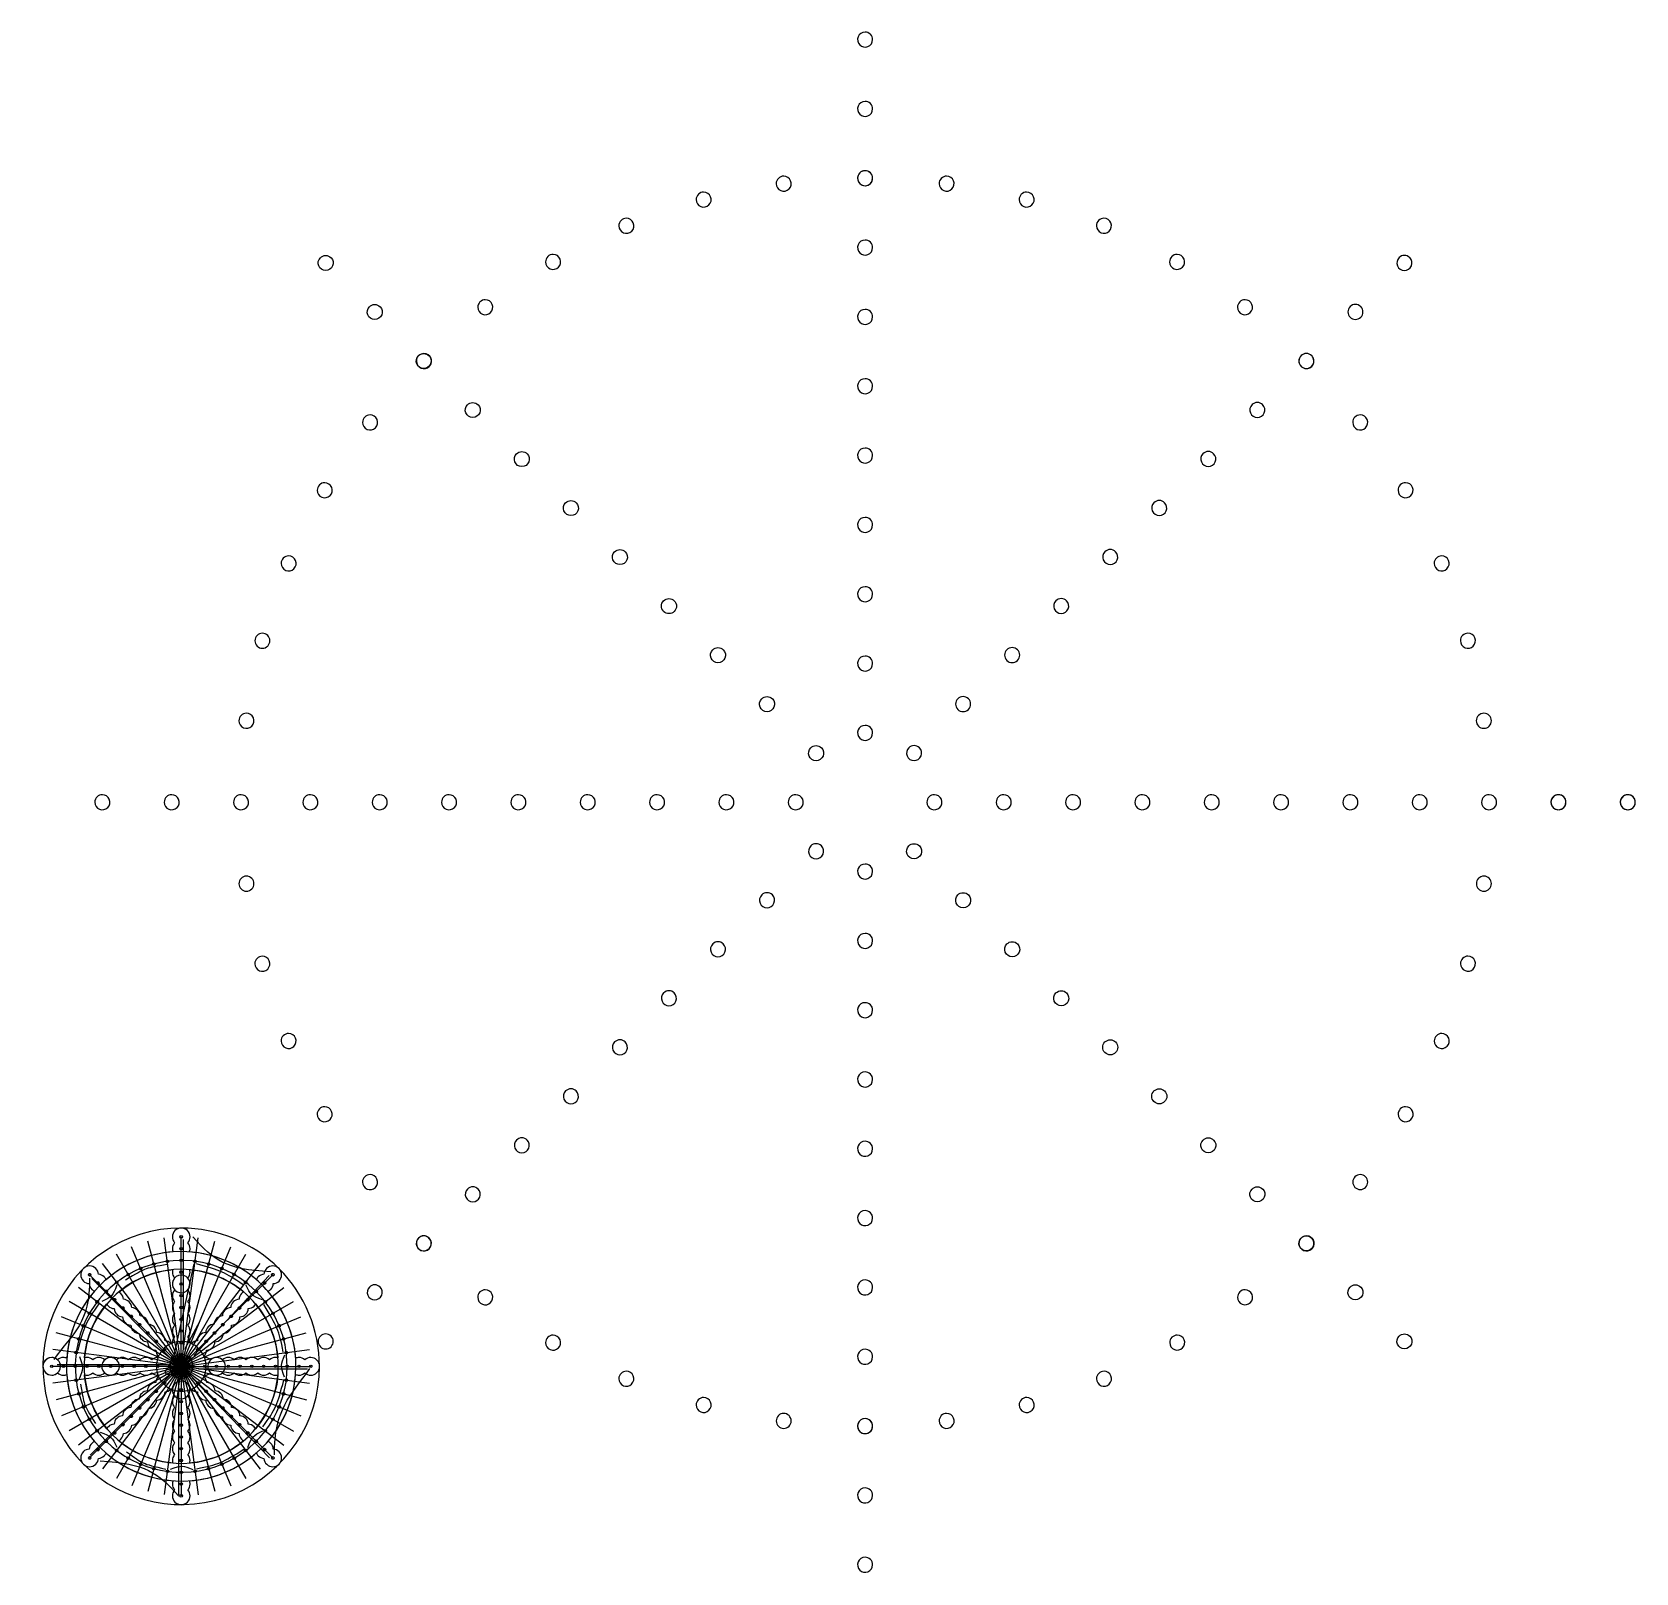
# Model space of a CAD drawing. Extents: x -2 to 3329, y -17 to 3184.
import ezdxf

# ---------------------------------------------------------------- set-up
doc = ezdxf.new("R2010")
doc.units = 0
for name, color, linetype in [('Centerlines', 7, 'CONTINUOUS'), ('Holes', 7, 'CONTINUOUS'), ('Pixel_Numbers', 7, 'CONTINUOUS')]:
    doc.layers.add(name, color=color, linetype=linetype)

msp = doc.modelspace()

# ---------------------------------------------------------------- linework, layer by layer
at = {"layer": 'Centerlines', "color": 1}
for points in [[(1728.000002, 3183.619835)], [(1728.000002, 3039.619835)], [(1543.366071, 2868.736608)], [(1712.380167, 2880)], [(1728.000002, 2895.619835)], [(1881.650943, 2868.736644)], [(1377.116847, 2835.671472)], [(2047.898943, 2835.671918)], [(1216.603287, 2781.191059)], [(2208.410559, 2781.192571)], [(1728.000002, 2751.619835)], [(618.857017, 2714.972401)], [(1064.571759, 2706.226913)], [(2360.439783, 2706.230275)], [(2837.073357, 2715.162175)], [(720.69342, 2613.162052)], [(923.623695, 2612.061101)], [(1728.000002, 2607.619835)], [(2501.385327, 2612.067559)], [(2735.236955, 2613.351826)], [(796.169079, 2500.302816)], [(822.529822, 2511.351704)], [(2628.837711, 2500.3134)], [(2633.400553, 2511.541477)], [(1728.000002, 2463.619835)], [(924.366174, 2409.541406)], [(2531.56415, 2409.731127)], [(684.390267, 2372.864544)], [(2740.615047, 2372.880456)], [(1026.202577, 2307.731057)], [(1728.000002, 2319.619835)], [(2429.727748, 2307.920778)], [(590.199536, 2231.92548)], [(2834.804943, 2231.947512)], [(1128.039081, 2205.920607)], [(2327.891346, 2206.110429)], [(1728.000002, 2175.619835)], [(1229.875484, 2104.110258)], [(2226.054944, 2104.30008)], [(515.208642, 2079.895392)], [(2909.796831, 2079.924336)], [(1331.711886, 2002.29991)], [(1728.000002, 2031.619835)], [(2124.218521, 2002.489711)], [(460.701798, 1919.37528)], [(1433.548289, 1900.489561)], [(2022.382094, 1900.679336)], [(2964.305799, 1919.411784)], [(1728.000002, 1887.619835)], [(1535.384691, 1798.679212)], [(1920.545691, 1798.868987)], [(427.612729, 1753.112016)], [(1728.000002, 1743.619835)], [(2997.398799, 1753.15608)], [(1637.221094, 1696.868864)], [(1818.709305, 1697.058653)], [(3168.000002, 1599.619835)], [(3312.000002, 1599.619835)], [(128.380304, 1584)], [(272.380304, 1584)], [(416.380167, 1584)], [(416.380304, 1584)], [(560.380304, 1584)], [(704.380239, 1584)], [(848.380239, 1584)], [(992.380239, 1584)], [(1136.380167, 1584)], [(1280.380167, 1584)], [(1424.380167, 1584)], [(1568.380167, 1584)], [(1856.380167, 1584)], [(2000.380167, 1584)], [(2144.380167, 1584)], [(2288.380167, 1584)], [(2432.380167, 1584)], [(2576.380167, 1584)], [(2720.380167, 1584)], [(2864.379879, 1584)], [(3008.380167, 1584)], [(3008.380167, 1584)], [(3152.380167, 1584)], [(3296.380167, 1584)], [(1615.133251, 1493.222021)], [(1840.867852, 1493.222112)], [(1728.000002, 1455.619835)], [(427.579595, 1414.781712)], [(2997.445167, 1414.838808)], [(1513.296843, 1391.411667)], [(1942.704254, 1391.411764)], [(1728.000002, 1311.619835)], [(1411.460354, 1289.601231)], [(2044.540657, 1289.601415)], [(460.638315, 1248.50376)], [(2964.395583, 1248.565824)], [(1309.623952, 1187.790882)], [(1728.000002, 1167.619835)], [(2146.377059, 1187.791066)], [(515.119995, 1087.960824)], [(1207.78755, 1085.980533)], [(2248.213462, 1085.980718)], [(2909.924559, 1088.0262)], [(1728.000002, 1023.619835)], [(1105.951173, 984.170209)], [(2350.049864, 984.170369)], [(590.092278, 935.902512)], [(2834.963415, 935.96868)], [(1004.114771, 882.35986)], [(1728.000002, 879.619835)], [(2451.886267, 882.36002)], [(684.273267, 794.93004)], [(902.278369, 780.549511)], [(2553.722669, 780.549672)], [(2740.794111, 794.995416)], [(1728.000002, 735.619835)], [(307.759838, 699.390065)], [(796.052079, 667.456272)], [(800.441916, 678.739111)], [(2629.026927, 667.51776)], [(2655.559072, 678.739323)], [(307.759838, 650.513808)], [(307.759838, 632.327162)], [(307.759838, 613.833055)], [(307.759838, 601.747618)], [(698.605514, 576.928762)], [(1728.000002, 591.619835)], [(2757.395475, 576.928975)], [(923.516127, 555.663744)], [(2501.573967, 555.719544)], [(596.769112, 475.118412)], [(2859.231877, 475.118626)], [(307.759838, 463.99094)], [(307.759838, 436.696271)], [(1064.482767, 461.46672)], [(1728.000002, 447.619835)], [(2360.616903, 461.51424)], [(38.767443, 430.570712)], [(161.036719, 430.570714)], [(381.121387, 430.570714)], [(307.759838, 381.663202)], [(1216.542015, 386.476488)], [(2208.566295, 386.514144)], [(1377.089487, 331.978032)], [(1728.000002, 303.619835)], [(2048.025015, 332.004096)], [(1543.377087, 298.904184)], [(1712.380167, 288)], [(1881.741303, 298.91736)], [(1728.000002, 159.619835)], [(1728.000002, 15.619835)]]:
    msp.add_lwpolyline(points, close=True, dxfattribs=at)
for points in [[(307.752633, 412.248991), (238.132243, 672.075914)], [(307.779199, 412.248219), (272.668674, 678.939563)], [(307.730989, 412.251679), (342.841514, 678.943023)], [(307.745827, 412.255203), (377.366216, 672.082126)], [(307.759838, 412.240104), (307.759838, 681.23268)], [(307.759838, 412.240104), (307.759838, 681.23268)], [(307.799662, 412.182115), (173.303374, 645.136411)], [(307.765421, 412.270558), (204.826535, 660.787419)], [(307.700898, 412.269641), (410.639784, 660.786502)], [(307.767766, 412.222277), (442.264054, 645.176572)], [(307.797636, 412.272636), (117.591103, 602.47917)], [(307.784127, 412.249977), (144.031937, 625.656045)], [(307.692255, 412.233603), (471.444445, 625.639671)], [(307.728636, 412.274364), (497.93517, 602.480897)], [(307.838397, 412.236255), (94.432329, 575.988445)], [(307.705977, 412.215873), (521.112045, 575.968063)], [(307.777723, 412.239766), (74.823428, 546.736054)], [(307.710115, 412.272338), (540.664411, 546.768626)], [(307.737559, 412.244898), (59.220698, 515.183784)], [(307.755358, 412.234579), (556.272219, 515.173465)], [(307.751997, 412.289827), (47.925074, 481.910216)], [(307.748191, 412.247367), (567.575114, 481.867757)], [(307.809503, 412.274707), (41.118158, 447.385232)], [(307.779819, 412.220801), (574.471163, 447.331326)], [(307.759896, 412.231838), (38.76732, 412.231838)], [(307.748181, 412.251199), (41.056837, 377.140674)], [(307.779809, 412.368633), (47.952886, 342.748243)], [(307.772642, 412.309421), (59.255781, 309.370535)], [(307.817885, 412.487662), (74.863589, 277.991374)], [(307.822023, 412.328127), (94.415955, 248.575937)], [(307.799364, 412.629636), (117.59283, 222.423103)], [(307.835745, 412.598397), (144.083555, 199.192329)], [(307.760234, 412.537723), (173.263946, 179.583428)], [(307.827102, 412.569559), (204.888216, 164.052698)], [(307.782173, 412.079997), (238.161784, 152.253074)], [(307.797293, 412.569503), (272.686768, 145.878158)], [(307.689603, 412.163745), (521.095671, 248.411555)], [(307.718497, 412.269293), (574.409842, 377.158768)], [(307.728338, 412.217885), (442.224626, 179.263589)], [(307.730364, 412.271364), (497.936897, 222.06483)], [(307.743873, 412.294023), (471.496063, 198.887955)], [(307.748801, 412.148181), (342.859326, 145.456837)], [(307.750277, 412.232234), (540.704572, 277.735946)], [(307.762579, 412.460642), (410.701465, 163.943781)], [(307.768104, 412.240162), (576.76068, 412.240162)], [(307.768162, 412.159896), (307.768162, 143.16732)], [(307.775367, 412.611809), (377.395757, 152.784886)], [(307.776003, 412.542173), (567.602926, 342.921784)], [(307.790441, 412.443102), (556.307302, 309.504216)]]:
    msp.add_lwpolyline(points, dxfattribs=at)
for points in [[(1713.569157, 3173.977452), (1711.151503, 3168.14072), (1712.48787, 3161.42235), (1716.955111, 3156.955109)], [(1728.000002, 3183.619835), (1721.682369, 3183.619835), (1715.98681, 3179.814184), (1713.569157, 3173.977452)], [(1739.044893, 3179.044891), (1736.115606, 3181.974178), (1732.14264, 3183.619835), (1728.000002, 3183.619835)], [(1733.977454, 3153.569154), (1739.814186, 3155.986808), (1743.619837, 3161.682367), (1743.619837, 3168)], [(1743.619837, 3168), (1743.619837, 3172.142638), (1741.974181, 3176.115604), (1739.044893, 3179.044891)], [(1716.955111, 3156.955109), (1721.422353, 3152.487867), (1728.140722, 3151.151501), (1733.977454, 3153.569154)], [(1728.000002, 3039.619835), (1721.682369, 3039.619835), (1715.98681, 3035.814184), (1713.569157, 3029.977452)], [(1739.044893, 3035.044891), (1736.115606, 3037.974178), (1732.14264, 3039.619835), (1728.000002, 3039.619835)], [(1743.619837, 3024), (1743.619837, 3028.142638), (1741.974181, 3032.115604), (1739.044893, 3035.044891)], [(1713.569157, 3029.977452), (1711.151503, 3024.14072), (1712.48787, 3017.42235), (1716.955111, 3012.955109)], [(1716.955111, 3012.955109), (1721.422353, 3008.487867), (1728.140722, 3007.151501), (1733.977454, 3009.569154)], [(1733.977454, 3009.569154), (1739.814186, 3011.986808), (1743.619837, 3017.682367), (1743.619837, 3024)], [(1547.941015, 2879.781499), (1545.011728, 2876.852212), (1543.366071, 2872.879246), (1543.366071, 2868.736608)], [(1543.366071, 2868.736608), (1543.366071, 2862.418975), (1547.171722, 2856.723416), (1553.008454, 2854.305762)], [(1558.985906, 2884.356443), (1554.843268, 2884.356443), (1550.870302, 2882.710786), (1547.941015, 2879.781499)], [(1573.416752, 2874.71406), (1570.999098, 2880.550792), (1565.30354, 2884.356443), (1558.985906, 2884.356443)], [(1570.030797, 2857.691717), (1574.498039, 2862.158958), (1575.834406, 2868.877328), (1573.416752, 2874.71406)], [(1713.569157, 2885.977452), (1711.151503, 2880.14072), (1712.48787, 2873.42235), (1716.955111, 2868.955109)], [(1716.955111, 2891.044891), (1714.025824, 2888.115604), (1712.380167, 2884.142638), (1712.380167, 2880)], [(1712.380167, 2880), (1712.380167, 2871.373403), (1719.373406, 2864.380165), (1728.000002, 2864.380165)], [(1728.000002, 2895.619835), (1721.682369, 2895.619835), (1715.98681, 2891.814184), (1713.569157, 2885.977452)], [(1728.000002, 2895.619835), (1723.857364, 2895.619835), (1719.884398, 2893.974178), (1716.955111, 2891.044891)], [(1716.955111, 2868.955109), (1721.422353, 2864.487867), (1728.140722, 2863.151501), (1733.977454, 2865.569154)], [(1739.044893, 2891.044891), (1736.115606, 2893.974178), (1732.14264, 2895.619835), (1728.000002, 2895.619835)], [(1743.619837, 2880), (1743.619837, 2888.626597), (1736.626599, 2895.619835), (1728.000002, 2895.619835)], [(1728.000002, 2864.380165), (1736.626599, 2864.380165), (1743.619837, 2871.373403), (1743.619837, 2880)], [(1733.977454, 2865.569154), (1739.814186, 2867.986808), (1743.619837, 2873.682367), (1743.619837, 2880)], [(1743.619837, 2880), (1743.619837, 2884.142638), (1741.974181, 2888.115604), (1739.044893, 2891.044891)], [(1886.225887, 2879.781535), (1883.2966, 2876.852248), (1881.650943, 2872.879282), (1881.650943, 2868.736644)], [(1881.650943, 2868.736644), (1881.650943, 2862.419011), (1885.456594, 2856.723452), (1891.293326, 2854.305798)], [(1897.270778, 2884.356479), (1893.12814, 2884.356479), (1889.155174, 2882.710822), (1886.225887, 2879.781535)], [(1911.701624, 2874.714096), (1909.28397, 2880.550828), (1903.588412, 2884.356479), (1897.270778, 2884.356479)], [(1908.315669, 2857.691753), (1912.782911, 2862.158994), (1914.119278, 2868.877364), (1911.701624, 2874.714096)], [(1381.691791, 2846.716363), (1378.762504, 2843.787076), (1377.116847, 2839.81411), (1377.116847, 2835.671472)], [(1377.116847, 2835.671472), (1377.116847, 2829.353839), (1380.922498, 2823.65828), (1386.75923, 2821.240626)], [(1392.736682, 2851.291307), (1388.594044, 2851.291307), (1384.621078, 2849.64565), (1381.691791, 2846.716363)], [(1407.167528, 2841.648924), (1404.749874, 2847.485656), (1399.054316, 2851.291307), (1392.736682, 2851.291307)], [(1403.781573, 2824.626581), (1408.248815, 2829.093822), (1409.585182, 2835.812192), (1407.167528, 2841.648924)], [(1553.008454, 2854.305762), (1558.845186, 2851.888109), (1565.563556, 2853.224475), (1570.030797, 2857.691717)], [(1891.293326, 2854.305798), (1897.130058, 2851.888145), (1903.848428, 2853.224511), (1908.315669, 2857.691753)], [(2052.473887, 2846.71681), (2049.5446, 2843.787522), (2047.898943, 2839.814556), (2047.898943, 2835.671918)], [(2047.898943, 2835.671918), (2047.898943, 2829.354285), (2051.704594, 2823.658726), (2057.541326, 2821.241073)], [(2063.518778, 2851.291753), (2059.37614, 2851.291753), (2055.403174, 2849.646097), (2052.473887, 2846.71681)], [(2077.949624, 2841.64937), (2075.53197, 2847.486103), (2069.836412, 2851.291753), (2063.518778, 2851.291753)], [(2074.563669, 2824.627027), (2079.030911, 2829.094269), (2080.367278, 2835.812638), (2077.949624, 2841.64937)], [(1386.75923, 2821.240626), (1392.595962, 2818.822973), (1399.314332, 2820.159339), (1403.781573, 2824.626581)], [(2057.541326, 2821.241073), (2063.378058, 2818.823419), (2070.096428, 2820.159786), (2074.563669, 2824.627027)], [(1221.178231, 2792.23595), (1218.248944, 2789.306663), (1216.603287, 2785.333697), (1216.603287, 2781.191059)], [(1216.603287, 2781.191059), (1216.603287, 2774.873426), (1220.408938, 2769.177867), (1226.24567, 2766.760214)], [(1232.223122, 2796.810894), (1228.080484, 2796.810894), (1224.107518, 2795.165238), (1221.178231, 2792.23595)], [(1226.24567, 2766.760214), (1232.082402, 2764.34256), (1238.800772, 2765.678927), (1243.268013, 2770.146168)], [(1246.653968, 2787.168511), (1244.236314, 2793.005243), (1238.540756, 2796.810894), (1232.223122, 2796.810894)], [(1243.268013, 2770.146168), (1247.735255, 2774.61341), (1249.071622, 2781.331779), (1246.653968, 2787.168511)], [(2212.985503, 2792.237462), (2210.056216, 2789.308175), (2208.410559, 2785.335209), (2208.410559, 2781.192571)], [(2208.410559, 2781.192571), (2208.410559, 2774.874938), (2212.21621, 2769.179379), (2218.052942, 2766.761726)], [(2224.030394, 2796.812406), (2219.887756, 2796.812406), (2215.91479, 2795.16675), (2212.985503, 2792.237462)], [(2218.052942, 2766.761726), (2223.889674, 2764.344072), (2230.608044, 2765.680439), (2235.075285, 2770.14768)], [(2238.46124, 2787.170023), (2236.043586, 2793.006755), (2230.348028, 2796.812406), (2224.030394, 2796.812406)], [(2235.075285, 2770.14768), (2239.542527, 2774.614922), (2240.878894, 2781.333291), (2238.46124, 2787.170023)], [(1713.569157, 2741.977452), (1711.151503, 2736.14072), (1712.48787, 2729.42235), (1716.955111, 2724.955109)], [(1728.000002, 2751.619835), (1721.682369, 2751.619835), (1715.98681, 2747.814184), (1713.569157, 2741.977452)], [(1739.044893, 2747.044891), (1736.115606, 2749.974178), (1732.14264, 2751.619835), (1728.000002, 2751.619835)], [(1733.977454, 2721.569154), (1739.814186, 2723.986808), (1743.619837, 2729.682367), (1743.619837, 2736)], [(1743.619837, 2736), (1743.619837, 2740.142638), (1741.974181, 2744.115604), (1739.044893, 2747.044891)], [(593.383459, 2697.946799), (590.965058, 2703.783222), (592.300565, 2710.501762), (596.767235, 2714.969575)], [(596.767235, 2714.969575), (599.696148, 2717.899237), (603.668903, 2719.545402), (607.811541, 2719.545932)], [(607.811541, 2719.545932), (611.954179, 2719.546462), (615.927355, 2717.901314), (618.857017, 2714.972401)], [(618.857017, 2714.972401), (623.32483, 2710.505731), (624.662057, 2703.787533), (622.24515, 2697.950491)], [(1069.146703, 2717.271804), (1066.217416, 2714.342517), (1064.571759, 2710.369551), (1064.571759, 2706.226913)], [(1064.571759, 2706.226913), (1064.571759, 2699.909279), (1068.37741, 2694.213721), (1074.214142, 2691.796067)], [(1080.191594, 2721.846748), (1076.048956, 2721.846748), (1072.07599, 2720.201091), (1069.146703, 2717.271804)], [(1094.62244, 2712.204365), (1092.204786, 2718.041097), (1086.509228, 2721.846748), (1080.191594, 2721.846748)], [(1091.236485, 2695.182022), (1095.703727, 2699.649263), (1097.040094, 2706.367633), (1094.62244, 2712.204365)], [(1716.955111, 2724.955109), (1721.422353, 2720.487867), (1728.140722, 2719.151501), (1733.977454, 2721.569154)], [(2376.059618, 2721.85011), (2367.433022, 2721.85011), (2360.439783, 2714.856872), (2360.439783, 2706.230275)], [(2360.439783, 2706.230275), (2360.439783, 2699.912642), (2364.245434, 2694.217083), (2370.082166, 2691.79943)], [(2390.490464, 2712.207727), (2388.07281, 2718.044459), (2382.377252, 2721.85011), (2376.059618, 2721.85011)], [(2387.104509, 2695.185384), (2391.571751, 2699.652626), (2392.908118, 2706.370995), (2390.490464, 2712.207727)], [(2837.073357, 2715.162175), (2832.605544, 2710.695505), (2831.268318, 2703.977306), (2833.685225, 2698.140265)], [(2833.685225, 2698.140265), (2836.102132, 2692.303224), (2841.797203, 2688.496844), (2848.114837, 2688.496036)], [(2848.118833, 2719.735705), (2843.976196, 2719.736235), (2840.003019, 2718.091087), (2837.073357, 2715.162175)], [(2848.114837, 2688.496036), (2854.43247, 2688.495228), (2860.128515, 2692.30015), (2862.546916, 2698.136573)], [(2859.163139, 2715.159349), (2856.234227, 2718.089011), (2852.261471, 2719.735175), (2848.118833, 2719.735705)], [(2862.546916, 2698.136573), (2864.965316, 2703.972996), (2863.629809, 2710.691536), (2859.163139, 2715.159349)], [(607.815538, 2688.306262), (601.497904, 2688.305454), (595.801859, 2692.110376), (593.383459, 2697.946799)], [(622.24515, 2697.950491), (619.828243, 2692.11345), (614.133171, 2688.307071), (607.815538, 2688.306262)], [(1074.214142, 2691.796067), (1080.050874, 2689.378413), (1086.769244, 2690.71478), (1091.236485, 2695.182022)], [(2370.082166, 2691.79943), (2375.918898, 2689.381776), (2382.637268, 2690.718143), (2387.104509, 2695.185384)], [(695.219861, 2596.13645), (692.801461, 2601.972873), (694.136968, 2608.691413), (698.603638, 2613.159226)], [(698.603638, 2613.159226), (701.53255, 2616.088888), (705.505306, 2617.735053), (709.647944, 2617.735583)], [(709.647944, 2617.735583), (713.790581, 2617.736113), (717.763758, 2616.090965), (720.69342, 2613.162052)], [(720.69342, 2613.162052), (725.161233, 2608.695383), (726.498459, 2601.977184), (724.081552, 2596.140143)], [(939.24353, 2627.680936), (930.616934, 2627.680936), (923.623695, 2620.687697), (923.623695, 2612.061101)], [(923.623695, 2612.061101), (923.623695, 2605.743467), (927.429346, 2600.047909), (933.266078, 2597.630255)], [(933.266078, 2597.630255), (939.10281, 2595.212601), (945.82118, 2596.548968), (950.288421, 2601.01621)], [(953.674376, 2618.038553), (951.256722, 2623.875285), (945.561164, 2627.680936), (939.24353, 2627.680936)], [(950.288421, 2601.01621), (954.755663, 2605.483451), (956.09203, 2612.201821), (953.674376, 2618.038553)], [(1728.000002, 2607.619835), (1721.682369, 2607.619835), (1715.98681, 2603.814184), (1713.569157, 2597.977452)], [(1739.044893, 2603.044891), (1736.115606, 2605.974178), (1732.14264, 2607.619835), (1728.000002, 2607.619835)], [(1743.619837, 2592), (1743.619837, 2596.142638), (1741.974181, 2600.115604), (1739.044893, 2603.044891)], [(2505.960271, 2623.11245), (2503.030984, 2620.183163), (2501.385327, 2616.210197), (2501.385327, 2612.067559)], [(2501.385327, 2612.067559), (2501.385327, 2605.749926), (2505.190978, 2600.054367), (2511.02771, 2597.636714)], [(2517.005162, 2627.687394), (2512.862524, 2627.687394), (2508.889558, 2626.041738), (2505.960271, 2623.11245)], [(2511.02771, 2597.636714), (2516.864442, 2595.21906), (2523.582812, 2596.555427), (2528.050053, 2601.022668)], [(2531.436008, 2618.045011), (2529.018354, 2623.881743), (2523.322796, 2627.687394), (2517.005162, 2627.687394)], [(2528.050053, 2601.022668), (2532.517295, 2605.48991), (2533.853662, 2612.208279), (2531.436008, 2618.045011)], [(2735.236955, 2613.351826), (2729.13625, 2607.252681), (2729.134984, 2597.362749), (2735.234129, 2591.262044)], [(2746.282431, 2617.925356), (2742.139793, 2617.925886), (2738.166617, 2616.280738), (2735.236955, 2613.351826)], [(2757.326737, 2613.349), (2754.397824, 2616.278662), (2750.425069, 2617.924826), (2746.282431, 2617.925356)], [(2757.323911, 2591.259218), (2763.424616, 2597.358362), (2763.425881, 2607.248294), (2757.326737, 2613.349)], [(709.65194, 2586.495914), (703.334307, 2586.495105), (697.638262, 2590.300027), (695.219861, 2596.13645)], [(724.081552, 2596.140143), (721.664645, 2590.303101), (715.969574, 2586.496722), (709.65194, 2586.495914)], [(1713.569157, 2597.977452), (1711.151503, 2592.14072), (1712.48787, 2585.42235), (1716.955111, 2580.955109)], [(1716.955111, 2580.955109), (1721.422353, 2576.487867), (1728.140722, 2575.151501), (1733.977454, 2577.569154)], [(1733.977454, 2577.569154), (1739.814186, 2579.986808), (1743.619837, 2585.682367), (1743.619837, 2592)], [(2735.234129, 2591.262044), (2741.333273, 2585.161338), (2751.223206, 2585.160073), (2757.323911, 2591.259218)], [(797.056264, 2494.326102), (794.637863, 2500.162524), (795.973371, 2506.881065), (800.44004, 2511.348878)], [(800.744023, 2511.347707), (797.814736, 2508.41842), (796.169079, 2504.445454), (796.169079, 2500.302816)], [(796.169079, 2500.302816), (796.169079, 2493.985183), (799.97473, 2488.289624), (805.811462, 2485.87197)], [(800.44004, 2511.348878), (803.368953, 2514.27854), (807.341708, 2515.924704), (811.484346, 2515.925234)], [(811.788914, 2515.922651), (807.646276, 2515.922651), (803.67331, 2514.276994), (800.744023, 2511.347707)], [(811.484346, 2515.925234), (815.626984, 2515.925764), (819.60016, 2514.280616), (822.529822, 2511.351704)], [(826.21976, 2506.280268), (823.802106, 2512.117), (818.106548, 2515.922651), (811.788914, 2515.922651)], [(822.529822, 2511.351704), (826.997635, 2506.885034), (828.334862, 2500.166836), (825.917955, 2494.329794)], [(822.833805, 2489.257925), (827.301047, 2493.725166), (828.637414, 2500.443536), (826.21976, 2506.280268)], [(2633.400553, 2511.541477), (2627.299847, 2505.442332), (2627.298582, 2495.5524), (2633.397727, 2489.451695)], [(2633.412655, 2511.358291), (2630.483368, 2508.429004), (2628.837711, 2504.456038), (2628.837711, 2500.3134)], [(2628.837711, 2500.3134), (2628.837711, 2493.995767), (2632.643362, 2488.300208), (2638.480094, 2485.882554)], [(2644.446029, 2516.115007), (2640.303391, 2516.115537), (2636.330215, 2514.470389), (2633.400553, 2511.541477)], [(2644.457546, 2515.933235), (2640.314908, 2515.933235), (2636.341942, 2514.287578), (2633.412655, 2511.358291)], [(2655.490335, 2511.538651), (2652.561422, 2514.468313), (2648.588667, 2516.114477), (2644.446029, 2516.115007)], [(2658.888392, 2506.290852), (2656.470738, 2512.127584), (2650.77518, 2515.933235), (2644.457546, 2515.933235)], [(2655.487509, 2489.448868), (2661.588214, 2495.548013), (2661.589479, 2505.437945), (2655.490335, 2511.538651)], [(2655.502437, 2489.268509), (2659.969679, 2493.73575), (2661.306046, 2500.45412), (2658.888392, 2506.290852)], [(811.488343, 2484.685565), (805.170709, 2484.684757), (799.474664, 2488.489679), (797.056264, 2494.326102)], [(805.811462, 2485.87197), (811.648194, 2483.454317), (818.366564, 2484.790683), (822.833805, 2489.257925)], [(825.917955, 2494.329794), (823.501048, 2488.492753), (817.805976, 2484.686373), (811.488343, 2484.685565)], [(2633.397727, 2489.451695), (2639.496871, 2483.350989), (2649.386803, 2483.349724), (2655.487509, 2489.448868)], [(2638.480094, 2485.882554), (2644.316826, 2483.464901), (2651.035196, 2484.801267), (2655.502437, 2489.268509)], [(1713.569157, 2453.977452), (1711.151503, 2448.14072), (1712.48787, 2441.42235), (1716.955111, 2436.955109)], [(1728.000002, 2463.619835), (1721.682369, 2463.619835), (1715.98681, 2459.814184), (1713.569157, 2453.977452)], [(1716.955111, 2436.955109), (1721.422353, 2432.487867), (1728.140722, 2431.151501), (1733.977454, 2433.569154)], [(1739.044893, 2459.044891), (1736.115606, 2461.974178), (1732.14264, 2463.619835), (1728.000002, 2463.619835)], [(1733.977454, 2433.569154), (1739.814186, 2435.986808), (1743.619837, 2441.682367), (1743.619837, 2448)], [(1743.619837, 2448), (1743.619837, 2452.142638), (1741.974181, 2456.115604), (1739.044893, 2459.044891)], [(898.892615, 2392.515804), (896.474215, 2398.352227), (897.809722, 2405.070767), (902.276392, 2409.53858)], [(902.276392, 2409.53858), (905.205305, 2412.468242), (909.17806, 2414.114407), (913.320698, 2414.114937)], [(913.320698, 2414.114937), (917.463336, 2414.115467), (921.436512, 2412.470319), (924.366174, 2409.541406)], [(924.366174, 2409.541406), (928.833987, 2405.074736), (930.171213, 2398.356538), (927.754306, 2392.519496)], [(2531.56415, 2409.731127), (2527.096337, 2405.264458), (2525.759111, 2398.546259), (2528.176018, 2392.709218)], [(2542.609627, 2414.304658), (2538.466989, 2414.305188), (2534.493812, 2412.66004), (2531.56415, 2409.731127)], [(2553.653932, 2409.728301), (2550.72502, 2412.657963), (2546.752264, 2414.304128), (2542.609627, 2414.304658)], [(2557.037709, 2392.705525), (2559.45611, 2398.541948), (2558.120602, 2405.260488), (2553.653932, 2409.728301)], [(688.965211, 2383.909435), (686.035924, 2380.980148), (684.390267, 2377.007182), (684.390267, 2372.864544)], [(684.390267, 2372.864544), (684.390267, 2366.546911), (688.195918, 2360.851352), (694.03265, 2358.433698)], [(700.010102, 2388.484379), (695.867464, 2388.484379), (691.894498, 2386.838722), (688.965211, 2383.909435)], [(714.440948, 2378.841996), (712.023294, 2384.678728), (706.327736, 2388.484379), (700.010102, 2388.484379)], [(711.054993, 2361.819653), (715.522235, 2366.286894), (716.858602, 2373.005264), (714.440948, 2378.841996)], [(913.324695, 2382.875267), (907.007061, 2382.874459), (901.311016, 2386.679381), (898.892615, 2392.515804)], [(927.754306, 2392.519496), (925.3374, 2386.682455), (919.642328, 2382.876076), (913.324695, 2382.875267)], [(2528.176018, 2392.709218), (2530.592925, 2386.872176), (2536.287997, 2383.065797), (2542.60563, 2383.064989)], [(2542.60563, 2383.064989), (2548.923264, 2383.06418), (2554.619309, 2386.869102), (2557.037709, 2392.705525)], [(2745.189991, 2383.925347), (2742.260704, 2380.99606), (2740.615047, 2377.023094), (2740.615047, 2372.880456)], [(2740.615047, 2372.880456), (2740.615047, 2366.562823), (2744.420698, 2360.867264), (2750.25743, 2358.44961)], [(2756.234882, 2388.500291), (2752.092244, 2388.500291), (2748.119278, 2386.854634), (2745.189991, 2383.925347)], [(2770.665728, 2378.857908), (2768.248074, 2384.69464), (2762.552516, 2388.500291), (2756.234882, 2388.500291)], [(2767.279773, 2361.835565), (2771.747015, 2366.302806), (2773.083382, 2373.021176), (2770.665728, 2378.857908)], [(694.03265, 2358.433698), (699.869382, 2356.016045), (706.587752, 2357.352411), (711.054993, 2361.819653)], [(2750.25743, 2358.44961), (2756.094162, 2356.031957), (2762.812532, 2357.368323), (2767.279773, 2361.835565)], [(1000.729018, 2290.705455), (998.310618, 2296.541878), (999.646125, 2303.260418), (1004.112795, 2307.728231)], [(1004.112795, 2307.728231), (1007.041707, 2310.657893), (1011.014463, 2312.304058), (1015.1571, 2312.304588)], [(1015.1571, 2312.304588), (1019.299738, 2312.305118), (1023.272915, 2310.65997), (1026.202577, 2307.731057)], [(1026.202577, 2307.731057), (1030.67039, 2303.264388), (1032.007616, 2296.546189), (1029.590709, 2290.709148)], [(1713.569157, 2309.977452), (1711.151503, 2304.14072), (1712.48787, 2297.42235), (1716.955111, 2292.955109)], [(1728.000002, 2319.619835), (1721.682369, 2319.619835), (1715.98681, 2315.814184), (1713.569157, 2309.977452)], [(1739.044893, 2315.044891), (1736.115606, 2317.974178), (1732.14264, 2319.619835), (1728.000002, 2319.619835)], [(1733.977454, 2289.569154), (1739.814186, 2291.986808), (1743.619837, 2297.682367), (1743.619837, 2304)], [(1743.619837, 2304), (1743.619837, 2308.142638), (1741.974181, 2312.115604), (1739.044893, 2315.044891)], [(2429.727748, 2307.920778), (2425.259935, 2303.454108), (2423.922709, 2296.73591), (2426.339616, 2290.898868)], [(2440.773224, 2312.494309), (2436.630587, 2312.494839), (2432.65741, 2310.849691), (2429.727748, 2307.920778)], [(2451.81753, 2307.917952), (2448.888618, 2310.847614), (2444.915862, 2312.493779), (2440.773224, 2312.494309)], [(2455.201307, 2290.895176), (2457.619707, 2296.731599), (2456.2842, 2303.450139), (2451.81753, 2307.917952)], [(1015.161097, 2281.064919), (1008.843464, 2281.06411), (1003.147418, 2284.869032), (1000.729018, 2290.705455)], [(1029.590709, 2290.709148), (1027.173802, 2284.872106), (1021.47873, 2281.065727), (1015.161097, 2281.064919)], [(1716.955111, 2292.955109), (1721.422353, 2288.487867), (1728.140722, 2287.151501), (1733.977454, 2289.569154)], [(2426.339616, 2290.898868), (2428.756523, 2285.061827), (2434.451595, 2281.255448), (2440.769228, 2281.25464)], [(2440.769228, 2281.25464), (2447.086861, 2281.253831), (2452.782907, 2285.058753), (2455.201307, 2290.895176)], [(594.77448, 2242.970371), (591.845193, 2240.041084), (590.199536, 2236.068118), (590.199536, 2231.92548)], [(590.199536, 2231.92548), (590.199536, 2225.607847), (594.005187, 2219.912288), (599.841919, 2217.494634)], [(605.819371, 2247.545315), (601.676733, 2247.545315), (597.703767, 2245.899658), (594.77448, 2242.970371)], [(620.250217, 2237.902932), (617.832563, 2243.739664), (612.137004, 2247.545315), (605.819371, 2247.545315)], [(616.864262, 2220.880589), (621.331504, 2225.34783), (622.66787, 2232.0662), (620.250217, 2237.902932)], [(2839.379887, 2242.992403), (2836.4506, 2240.063116), (2834.804943, 2236.09015), (2834.804943, 2231.947512)], [(2834.804943, 2231.947512), (2834.804943, 2225.629879), (2838.610594, 2219.93432), (2844.447326, 2217.516666)], [(2850.424778, 2247.567347), (2846.28214, 2247.567347), (2842.309174, 2245.92169), (2839.379887, 2242.992403)], [(2864.855624, 2237.924964), (2862.43797, 2243.761696), (2856.742412, 2247.567347), (2850.424778, 2247.567347)], [(2861.469669, 2220.902621), (2865.936911, 2225.369862), (2867.273278, 2232.088232), (2864.855624, 2237.924964)], [(599.841919, 2217.494634), (605.678651, 2215.076981), (612.397021, 2216.413347), (616.864262, 2220.880589)], [(1102.565522, 2188.895005), (1100.147122, 2194.731428), (1101.482629, 2201.449968), (1105.949299, 2205.917781)], [(1105.949299, 2205.917781), (1108.878212, 2208.847443), (1112.850967, 2210.493608), (1116.993605, 2210.494138)], [(1116.993605, 2210.494138), (1121.136242, 2210.494668), (1125.109419, 2208.849519), (1128.039081, 2205.920607)], [(1128.039081, 2205.920607), (1132.506894, 2201.453937), (1133.84412, 2194.735739), (1131.427213, 2188.898697)], [(2327.891346, 2206.110429), (2323.423533, 2201.643759), (2322.086307, 2194.925561), (2324.503214, 2189.088519)], [(2338.936822, 2210.68396), (2334.794185, 2210.68449), (2330.821008, 2209.039342), (2327.891346, 2206.110429)], [(2349.981128, 2206.107603), (2347.052216, 2209.037265), (2343.07946, 2210.68343), (2338.936822, 2210.68396)], [(2353.364905, 2189.084827), (2355.783305, 2194.92125), (2354.447798, 2201.63979), (2349.981128, 2206.107603)], [(2844.447326, 2217.516666), (2850.284058, 2215.099013), (2857.002428, 2216.435379), (2861.469669, 2220.902621)], [(1116.997601, 2179.254468), (1110.679968, 2179.25366), (1104.983923, 2183.058582), (1102.565522, 2188.895005)], [(1131.427213, 2188.898697), (1129.010306, 2183.061656), (1123.315235, 2179.255276), (1116.997601, 2179.254468)], [(1713.569157, 2165.977452), (1711.151503, 2160.14072), (1712.48787, 2153.42235), (1716.955111, 2148.955109)], [(1728.000002, 2175.619835), (1721.682369, 2175.619835), (1715.98681, 2171.814184), (1713.569157, 2165.977452)], [(1739.044893, 2171.044891), (1736.115606, 2173.974178), (1732.14264, 2175.619835), (1728.000002, 2175.619835)], [(1743.619837, 2160), (1743.619837, 2164.142638), (1741.974181, 2168.115604), (1739.044893, 2171.044891)], [(2324.503214, 2189.088519), (2326.920121, 2183.251478), (2332.615192, 2179.445099), (2338.932826, 2179.44429)], [(2338.932826, 2179.44429), (2345.250459, 2179.443482), (2350.946505, 2183.248404), (2353.364905, 2189.084827)], [(1716.955111, 2148.955109), (1721.422353, 2144.487867), (1728.140722, 2143.151501), (1733.977454, 2145.569154)], [(1733.977454, 2145.569154), (1739.814186, 2147.986808), (1743.619837, 2153.682367), (1743.619837, 2160)], [(1204.401925, 2087.084656), (1201.983524, 2092.921079), (1203.319032, 2099.639619), (1207.785702, 2104.107432)], [(1207.785702, 2104.107432), (1213.884846, 2110.208137), (1223.774778, 2110.209403), (1229.875484, 2104.110258)], [(1229.875484, 2104.110258), (1234.343297, 2099.643588), (1235.680523, 2092.92539), (1233.263616, 2087.088349)], [(2226.054944, 2104.30008), (2221.587131, 2099.83341), (2220.249905, 2093.115212), (2222.666812, 2087.27817)], [(2248.144726, 2104.297254), (2242.045581, 2110.397959), (2232.155649, 2110.399225), (2226.054944, 2104.30008)], [(2251.528503, 2087.274478), (2253.946903, 2093.110901), (2252.611396, 2099.829441), (2248.144726, 2104.297254)], [(519.783586, 2090.940283), (516.854298, 2088.010996), (515.208642, 2084.03803), (515.208642, 2079.895392)], [(515.208642, 2079.895392), (515.208642, 2073.577759), (519.014292, 2067.8822), (524.851025, 2065.464546)], [(530.828477, 2095.515227), (526.685839, 2095.515227), (522.712873, 2093.86957), (519.783586, 2090.940283)], [(524.851025, 2065.464546), (530.687757, 2063.046893), (537.406126, 2064.383259), (541.873368, 2068.850501)], [(545.259322, 2085.872844), (542.841669, 2091.709576), (537.14611, 2095.515227), (530.828477, 2095.515227)], [(541.873368, 2068.850501), (546.340609, 2073.317742), (547.676976, 2080.036112), (545.259322, 2085.872844)], [(1218.834004, 2077.44412), (1212.516371, 2077.443311), (1206.820325, 2081.248233), (1204.401925, 2087.084656)], [(1233.263616, 2087.088349), (1230.846709, 2081.251307), (1225.151637, 2077.444928), (1218.834004, 2077.44412)], [(2222.666812, 2087.27817), (2225.083718, 2081.441129), (2230.77879, 2077.63475), (2237.096424, 2077.633941)], [(2237.096424, 2077.633941), (2243.414057, 2077.633133), (2249.110102, 2081.438055), (2251.528503, 2087.274478)], [(2914.371775, 2090.969227), (2911.442488, 2088.03994), (2909.796831, 2084.066974), (2909.796831, 2079.924336)], [(2909.796831, 2079.924336), (2909.796831, 2073.606703), (2913.602482, 2067.911144), (2919.439214, 2065.49349)], [(2925.416666, 2095.544171), (2921.274028, 2095.544171), (2917.301062, 2093.898514), (2914.371775, 2090.969227)], [(2919.439214, 2065.49349), (2925.275946, 2063.075837), (2931.994316, 2064.412203), (2936.461557, 2068.879445)], [(2939.847512, 2085.901788), (2937.429858, 2091.73852), (2931.7343, 2095.544171), (2925.416666, 2095.544171)], [(2936.461557, 2068.879445), (2940.928799, 2073.346686), (2942.265166, 2080.065056), (2939.847512, 2085.901788)], [(1309.62493, 1980.207302), (1303.524225, 1986.306446), (1303.52296, 1996.196378), (1309.622104, 2002.297084)], [(1309.622104, 2002.297084), (1312.551017, 2005.226746), (1316.523772, 2006.87291), (1320.66641, 2006.87344)], [(1320.66641, 2006.87344), (1324.809048, 2006.87397), (1328.782224, 2005.228822), (1331.711886, 2002.29991)], [(1331.711886, 2002.29991), (1337.812591, 1996.200765), (1337.813857, 1986.310833), (1331.714712, 1980.210128)], [(1713.569157, 2021.977452), (1711.151503, 2016.14072), (1712.48787, 2009.42235), (1716.955111, 2004.955109)], [(1728.000002, 2031.619835), (1721.682369, 2031.619835), (1715.98681, 2027.814184), (1713.569157, 2021.977452)], [(1716.955111, 2004.955109), (1721.422353, 2000.487867), (1728.140722, 1999.151501), (1733.977454, 2001.569154)], [(1739.044893, 2027.044891), (1736.115606, 2029.974178), (1732.14264, 2031.619835), (1728.000002, 2031.619835)], [(1733.977454, 2001.569154), (1739.814186, 2003.986808), (1743.619837, 2009.682367), (1743.619837, 2016)], [(1743.619837, 2016), (1743.619837, 2020.142638), (1741.974181, 2024.115604), (1739.044893, 2027.044891)], [(2124.218521, 2002.489711), (2119.750708, 1998.023041), (2118.413482, 1991.304842), (2120.830389, 1985.467801)], [(2135.263998, 2007.063241), (2131.12136, 2007.063771), (2127.148183, 2005.418623), (2124.218521, 2002.489711)], [(2146.308303, 2002.486885), (2143.379391, 2005.416547), (2139.406635, 2007.062711), (2135.263998, 2007.063241)], [(2149.69208, 1985.464108), (2152.11048, 1991.300531), (2150.774973, 1998.019072), (2146.308303, 2002.486885)], [(1331.714712, 1980.210128), (1325.615568, 1974.109422), (1315.725636, 1974.108157), (1309.62493, 1980.207302)], [(2120.830389, 1985.467801), (2123.247296, 1979.630759), (2128.942368, 1975.82438), (2135.260001, 1975.823572)], [(2135.260001, 1975.823572), (2141.577634, 1975.822764), (2147.27368, 1979.627686), (2149.69208, 1985.464108)], [(476.321633, 1934.995115), (472.178995, 1934.995115), (468.206029, 1933.349458), (465.276742, 1930.420171)], [(491.941467, 1919.37528), (491.941467, 1928.001877), (484.948229, 1934.995115), (476.321633, 1934.995115)], [(2979.925634, 1935.031619), (2975.782996, 1935.031619), (2971.81003, 1933.385962), (2968.880743, 1930.456675)], [(2994.35648, 1925.389236), (2991.938826, 1931.225968), (2986.243268, 1935.031619), (2979.925634, 1935.031619)], [(465.276742, 1930.420171), (462.347454, 1927.490884), (460.701798, 1923.517918), (460.701798, 1919.37528)], [(460.701798, 1919.37528), (460.701798, 1910.748683), (467.695036, 1903.755445), (476.321633, 1903.755445)], [(476.321633, 1903.755445), (484.948229, 1903.755445), (491.941467, 1910.748683), (491.941467, 1919.37528)], [(1408.07473, 1883.463959), (1405.65633, 1889.300382), (1406.991837, 1896.018922), (1411.458507, 1900.486735)], [(1411.458507, 1900.486735), (1414.387419, 1903.416397), (1418.360175, 1905.062562), (1422.502812, 1905.063092)], [(1422.502812, 1905.063092), (1426.64545, 1905.063622), (1430.618627, 1903.418473), (1433.548289, 1900.489561)], [(1433.548289, 1900.489561), (1438.016102, 1896.022891), (1439.353328, 1889.304693), (1436.936421, 1883.467651)], [(2022.382094, 1900.679336), (2016.281388, 1894.580191), (2016.280123, 1884.690259), (2022.379268, 1878.589554)], [(2033.42757, 1905.252867), (2029.284932, 1905.253397), (2025.311756, 1903.608248), (2022.382094, 1900.679336)], [(2044.471876, 1900.67651), (2041.542963, 1903.606172), (2037.570208, 1905.252337), (2033.42757, 1905.252867)], [(2044.46905, 1878.586728), (2050.569755, 1884.685872), (2050.57102, 1894.575805), (2044.471876, 1900.67651)], [(2968.880743, 1930.456675), (2965.951456, 1927.527388), (2964.305799, 1923.554422), (2964.305799, 1919.411784)], [(2964.305799, 1919.411784), (2964.305799, 1913.094151), (2968.11145, 1907.398592), (2973.948182, 1904.980938)], [(2973.948182, 1904.980938), (2979.784914, 1902.563285), (2986.503284, 1903.899651), (2990.970525, 1908.366893)], [(2990.970525, 1908.366893), (2995.437767, 1912.834134), (2996.774134, 1919.552504), (2994.35648, 1925.389236)], [(1422.506809, 1873.823422), (1416.189176, 1873.822614), (1410.49313, 1877.627536), (1408.07473, 1883.463959)], [(1436.936421, 1883.467651), (1434.519514, 1877.63061), (1428.824443, 1873.824231), (1422.506809, 1873.823422)], [(1713.569157, 1877.977452), (1711.151503, 1872.14072), (1712.48787, 1865.42235), (1716.955111, 1860.955109)], [(1728.000002, 1887.619835), (1721.682369, 1887.619835), (1715.98681, 1883.814184), (1713.569157, 1877.977452)], [(1739.044893, 1883.044891), (1736.115606, 1885.974178), (1732.14264, 1887.619835), (1728.000002, 1887.619835)], [(1733.977454, 1857.569154), (1739.814186, 1859.986808), (1743.619837, 1865.682367), (1743.619837, 1872)], [(1743.619837, 1872), (1743.619837, 1876.142638), (1741.974181, 1880.115604), (1739.044893, 1883.044891)], [(2022.379268, 1878.589554), (2028.478412, 1872.488849), (2038.368344, 1872.487583), (2044.46905, 1878.586728)], [(1716.955111, 1860.955109), (1721.422353, 1856.487867), (1728.140722, 1855.151501), (1733.977454, 1857.569154)], [(1509.911133, 1781.65361), (1507.492732, 1787.490033), (1508.828239, 1794.208573), (1513.294909, 1798.676386)], [(1513.294909, 1798.676386), (1516.223822, 1801.606048), (1520.196577, 1803.252213), (1524.339215, 1803.252743)], [(1524.339215, 1803.252743), (1528.481853, 1803.253273), (1532.455029, 1801.608125), (1535.384691, 1798.679212)], [(1535.384691, 1798.679212), (1539.852504, 1794.212543), (1541.189731, 1787.494344), (1538.772824, 1781.657303)], [(1920.545691, 1798.868987), (1914.444986, 1792.769842), (1914.443721, 1782.87991), (1920.542865, 1776.779205)], [(1931.591168, 1803.442518), (1927.44853, 1803.443047), (1923.475353, 1801.797899), (1920.545691, 1798.868987)], [(1942.635473, 1798.866161), (1939.706561, 1801.795823), (1935.733805, 1803.441988), (1931.591168, 1803.442518)], [(1942.632647, 1776.776379), (1948.733353, 1782.875523), (1948.734618, 1792.765456), (1942.635473, 1798.866161)], [(443.232564, 1768.731851), (439.089926, 1768.731851), (435.11696, 1767.086194), (432.187673, 1764.156907)], [(457.663409, 1759.089468), (455.245756, 1764.9262), (449.550197, 1768.731851), (443.232564, 1768.731851)], [(1524.343212, 1772.013074), (1518.025578, 1772.012265), (1512.329533, 1775.817187), (1509.911133, 1781.65361)], [(1538.772824, 1781.657303), (1536.355917, 1775.820261), (1530.660845, 1772.013882), (1524.343212, 1772.013074)], [(1920.542865, 1776.779205), (1926.64201, 1770.6785), (1936.531942, 1770.677234), (1942.632647, 1776.776379)], [(3013.018634, 1768.775915), (3008.875996, 1768.775915), (3004.90303, 1767.130258), (3001.973743, 1764.200971)], [(3028.638469, 1753.15608), (3028.638469, 1761.782677), (3021.645231, 1768.775915), (3013.018634, 1768.775915)], [(432.187673, 1764.156907), (429.258385, 1761.22762), (427.612729, 1757.254654), (427.612729, 1753.112016)], [(427.612729, 1753.112016), (427.612729, 1746.794383), (431.41838, 1741.098824), (437.255112, 1738.68117)], [(437.255112, 1738.68117), (443.091844, 1736.263517), (449.810213, 1737.599883), (454.277455, 1742.067125)], [(454.277455, 1742.067125), (458.744696, 1746.534366), (460.081063, 1753.252736), (457.663409, 1759.089468)], [(1713.569157, 1733.977452), (1711.151503, 1728.14072), (1712.48787, 1721.42235), (1716.955111, 1716.955109)], [(1728.000002, 1743.619835), (1721.682369, 1743.619835), (1715.98681, 1739.814184), (1713.569157, 1733.977452)], [(1739.044893, 1739.044891), (1736.115606, 1741.974178), (1732.14264, 1743.619835), (1728.000002, 1743.619835)], [(1743.619837, 1728), (1743.619837, 1732.142638), (1741.974181, 1736.115604), (1739.044893, 1739.044891)], [(3001.973743, 1764.200971), (2999.044456, 1761.271684), (2997.398799, 1757.298718), (2997.398799, 1753.15608)], [(2997.398799, 1753.15608), (2997.398799, 1744.529483), (3004.392038, 1737.536245), (3013.018634, 1737.536245)], [(3013.018634, 1737.536245), (3021.645231, 1737.536245), (3028.638469, 1744.529483), (3028.638469, 1753.15608)], [(1615.131312, 1696.866038), (1618.060224, 1699.7957), (1622.03298, 1701.441864), (1626.175618, 1701.442394)], [(1626.175618, 1701.442394), (1630.318255, 1701.442924), (1634.291432, 1699.797776), (1637.221094, 1696.868864)], [(1716.955111, 1716.955109), (1721.422353, 1712.487867), (1728.140722, 1711.151501), (1733.977454, 1713.569154)], [(1733.977454, 1713.569154), (1739.814186, 1715.986808), (1743.619837, 1721.682367), (1743.619837, 1728)], [(1829.754781, 1701.632184), (1825.612143, 1701.632714), (1821.638966, 1699.987565), (1818.709305, 1697.058653)], [(1840.799087, 1697.055827), (1837.870174, 1699.985489), (1833.897419, 1701.631654), (1829.754781, 1701.632184)], [(1611.747535, 1679.843262), (1609.329135, 1685.679684), (1610.664642, 1692.398225), (1615.131312, 1696.866038)], [(1626.179614, 1670.202725), (1619.861981, 1670.201917), (1614.165935, 1674.006839), (1611.747535, 1679.843262)], [(1640.609226, 1679.846954), (1638.192319, 1674.009912), (1632.497248, 1670.203533), (1626.179614, 1670.202725)], [(1637.221094, 1696.868864), (1641.688907, 1692.402194), (1643.026133, 1685.683995), (1640.609226, 1679.846954)], [(1818.709305, 1697.058653), (1814.241492, 1692.591983), (1812.904265, 1685.873785), (1815.321172, 1680.036743)], [(1815.321172, 1680.036743), (1817.738079, 1674.199702), (1823.433151, 1670.393323), (1829.750784, 1670.392514)], [(1829.750784, 1670.392514), (1836.068418, 1670.391706), (1841.764463, 1674.196628), (1844.182863, 1680.033051)], [(1844.182863, 1680.033051), (1846.601264, 1685.869474), (1845.265756, 1692.588014), (1840.799087, 1697.055827)], [(144.000139, 1599.619835), (135.373542, 1599.619835), (128.380304, 1592.626597), (128.380304, 1584)], [(158.430985, 1589.977452), (156.013331, 1595.814184), (150.317772, 1599.619835), (144.000139, 1599.619835)], [(288.000139, 1599.619835), (279.373542, 1599.619835), (272.380304, 1592.626597), (272.380304, 1584)], [(302.430985, 1589.977452), (300.013331, 1595.814184), (294.317772, 1599.619835), (288.000139, 1599.619835)], [(432.000002, 1599.619835), (423.373406, 1599.619835), (416.380167, 1592.626597), (416.380167, 1584)], [(432.000139, 1599.619835), (423.373542, 1599.619835), (416.380304, 1592.626597), (416.380304, 1584)], [(446.430848, 1589.977452), (444.013194, 1595.814184), (438.317636, 1599.619835), (432.000002, 1599.619835)], [(446.430985, 1589.977452), (444.013331, 1595.814184), (438.317772, 1599.619835), (432.000139, 1599.619835)], [(576.000139, 1599.619835), (567.373542, 1599.619835), (560.380304, 1592.626597), (560.380304, 1584)], [(590.430985, 1589.977452), (588.013331, 1595.814184), (582.317772, 1599.619835), (576.000139, 1599.619835)], [(720.000074, 1599.619835), (711.373478, 1599.619835), (704.380239, 1592.626597), (704.380239, 1584)], [(734.43092, 1589.977452), (732.013266, 1595.814184), (726.317708, 1599.619835), (720.000074, 1599.619835)], [(864.000074, 1599.619835), (855.373478, 1599.619835), (848.380239, 1592.626597), (848.380239, 1584)], [(878.43092, 1589.977452), (876.013266, 1595.814184), (870.317708, 1599.619835), (864.000074, 1599.619835)], [(1008.000074, 1599.619835), (999.373478, 1599.619835), (992.380239, 1592.626597), (992.380239, 1584)], [(1022.43092, 1589.977452), (1020.013266, 1595.814184), (1014.317708, 1599.619835), (1008.000074, 1599.619835)], [(1152.000002, 1599.619835), (1143.373406, 1599.619835), (1136.380167, 1592.626597), (1136.380167, 1584)], [(1166.430848, 1589.977452), (1164.013194, 1595.814184), (1158.317636, 1599.619835), (1152.000002, 1599.619835)], [(1296.000002, 1599.619835), (1287.373406, 1599.619835), (1280.380167, 1592.626597), (1280.380167, 1584)], [(1310.430848, 1589.977452), (1308.013194, 1595.814184), (1302.317636, 1599.619835), (1296.000002, 1599.619835)], [(1440.000002, 1599.619835), (1431.373406, 1599.619835), (1424.380167, 1592.626597), (1424.380167, 1584)], [(1454.430848, 1589.977452), (1452.013194, 1595.814184), (1446.317636, 1599.619835), (1440.000002, 1599.619835)], [(1584.000002, 1599.619835), (1575.373406, 1599.619835), (1568.380167, 1592.626597), (1568.380167, 1584)], [(1598.430848, 1589.977452), (1596.013194, 1595.814184), (1590.317636, 1599.619835), (1584.000002, 1599.619835)], [(1872.000002, 1599.619835), (1863.373406, 1599.619835), (1856.380167, 1592.626597), (1856.380167, 1584)], [(1886.430848, 1589.977452), (1884.013194, 1595.814184), (1878.317636, 1599.619835), (1872.000002, 1599.619835)], [(2016.000002, 1599.619835), (2007.373406, 1599.619835), (2000.380167, 1592.626597), (2000.380167, 1584)], [(2030.430848, 1589.977452), (2028.013194, 1595.814184), (2022.317636, 1599.619835), (2016.000002, 1599.619835)], [(2160.000002, 1599.619835), (2151.373406, 1599.619835), (2144.380167, 1592.626597), (2144.380167, 1584)], [(2174.430848, 1589.977452), (2172.013194, 1595.814184), (2166.317636, 1599.619835), (2160.000002, 1599.619835)], [(2304.000002, 1599.619835), (2295.373406, 1599.619835), (2288.380167, 1592.626597), (2288.380167, 1584)], [(2318.430848, 1589.977452), (2316.013194, 1595.814184), (2310.317636, 1599.619835), (2304.000002, 1599.619835)], [(2448.000002, 1599.619835), (2439.373406, 1599.619835), (2432.380167, 1592.626597), (2432.380167, 1584)], [(2462.430848, 1589.977452), (2460.013194, 1595.814184), (2454.317636, 1599.619835), (2448.000002, 1599.619835)], [(2592.000002, 1599.619835), (2583.373406, 1599.619835), (2576.380167, 1592.626597), (2576.380167, 1584)], [(2606.430848, 1589.977452), (2604.013194, 1595.814184), (2598.317636, 1599.619835), (2592.000002, 1599.619835)], [(2736.000002, 1599.619835), (2727.373406, 1599.619835), (2720.380167, 1592.626597), (2720.380167, 1584)], [(2750.430848, 1589.977452), (2748.013194, 1595.814184), (2742.317636, 1599.619835), (2736.000002, 1599.619835)], [(2879.999714, 1599.619835), (2871.373118, 1599.619835), (2864.379879, 1592.626597), (2864.379879, 1584)], [(2894.43056, 1589.977452), (2892.012906, 1595.814184), (2886.317348, 1599.619835), (2879.999714, 1599.619835)], [(3024.000002, 1599.619835), (3015.373406, 1599.619835), (3008.380167, 1592.626597), (3008.380167, 1584)], [(3024.000002, 1599.619835), (3015.373406, 1599.619835), (3008.380167, 1592.626597), (3008.380167, 1584)], [(3038.430848, 1589.977452), (3036.013194, 1595.814184), (3030.317636, 1599.619835), (3024.000002, 1599.619835)], [(3038.430848, 1589.977452), (3036.013194, 1595.814184), (3030.317636, 1599.619835), (3024.000002, 1599.619835)], [(3168.000002, 1599.619835), (3159.373406, 1599.619835), (3152.380167, 1592.626597), (3152.380167, 1584)], [(3168.000002, 1599.619835), (3161.682369, 1599.619835), (3155.98681, 1595.814184), (3153.569157, 1589.977452)], [(3179.044893, 1595.044891), (3176.115606, 1597.974178), (3172.14264, 1599.619835), (3168.000002, 1599.619835)], [(3182.430848, 1589.977452), (3180.013194, 1595.814184), (3174.317636, 1599.619835), (3168.000002, 1599.619835)], [(3312.000002, 1599.619835), (3303.373406, 1599.619835), (3296.380167, 1592.626597), (3296.380167, 1584)], [(3312.000002, 1599.619835), (3305.682369, 1599.619835), (3299.98681, 1595.814184), (3297.569157, 1589.977452)], [(3323.044893, 1595.044891), (3320.115606, 1597.974178), (3316.14264, 1599.619835), (3312.000002, 1599.619835)], [(3326.430848, 1589.977452), (3324.013194, 1595.814184), (3318.317636, 1599.619835), (3312.000002, 1599.619835)], [(128.380304, 1584), (128.380304, 1577.682367), (132.185955, 1571.986808), (138.022687, 1569.569154)], [(138.022687, 1569.569154), (143.859419, 1567.151501), (150.577789, 1568.487867), (155.04503, 1572.955109)], [(155.04503, 1572.955109), (159.512272, 1577.42235), (160.848638, 1584.14072), (158.430985, 1589.977452)], [(272.380304, 1584), (272.380304, 1577.682367), (276.185955, 1571.986808), (282.022687, 1569.569154)], [(282.022687, 1569.569154), (287.859419, 1567.151501), (294.577789, 1568.487867), (299.04503, 1572.955109)], [(299.04503, 1572.955109), (303.512272, 1577.42235), (304.848638, 1584.14072), (302.430985, 1589.977452)], [(416.380167, 1584), (416.380167, 1577.682367), (420.185818, 1571.986808), (426.02255, 1569.569154)], [(416.380304, 1584), (416.380304, 1577.682367), (420.185955, 1571.986808), (426.022687, 1569.569154)], [(426.02255, 1569.569154), (431.859282, 1567.151501), (438.577652, 1568.487867), (443.044893, 1572.955109)], [(426.022687, 1569.569154), (431.859419, 1567.151501), (438.577789, 1568.487867), (443.04503, 1572.955109)], [(443.044893, 1572.955109), (447.512135, 1577.42235), (448.848502, 1584.14072), (446.430848, 1589.977452)], [(443.04503, 1572.955109), (447.512272, 1577.42235), (448.848638, 1584.14072), (446.430985, 1589.977452)], [(560.380304, 1584), (560.380304, 1577.682367), (564.185955, 1571.986808), (570.022687, 1569.569154)], [(570.022687, 1569.569154), (575.859419, 1567.151501), (582.577789, 1568.487867), (587.04503, 1572.955109)], [(587.04503, 1572.955109), (591.512272, 1577.42235), (592.848638, 1584.14072), (590.430985, 1589.977452)], [(704.380239, 1584), (704.380239, 1577.682367), (708.18589, 1571.986808), (714.022622, 1569.569154)], [(714.022622, 1569.569154), (719.859354, 1567.151501), (726.577724, 1568.487867), (731.044965, 1572.955109)], [(731.044965, 1572.955109), (735.512207, 1577.42235), (736.848574, 1584.14072), (734.43092, 1589.977452)], [(848.380239, 1584), (848.380239, 1577.682367), (852.18589, 1571.986808), (858.022622, 1569.569154)], [(858.022622, 1569.569154), (863.859354, 1567.151501), (870.577724, 1568.487867), (875.044965, 1572.955109)], [(875.044965, 1572.955109), (879.512207, 1577.42235), (880.848574, 1584.14072), (878.43092, 1589.977452)], [(992.380239, 1584), (992.380239, 1577.682367), (996.18589, 1571.986808), (1002.022622, 1569.569154)], [(1002.022622, 1569.569154), (1007.859354, 1567.151501), (1014.577724, 1568.487867), (1019.044965, 1572.955109)], [(1019.044965, 1572.955109), (1023.512207, 1577.42235), (1024.848574, 1584.14072), (1022.43092, 1589.977452)], [(1136.380167, 1584), (1136.380167, 1577.682367), (1140.185818, 1571.986808), (1146.02255, 1569.569154)], [(1146.02255, 1569.569154), (1151.859282, 1567.151501), (1158.577652, 1568.487867), (1163.044893, 1572.955109)], [(1163.044893, 1572.955109), (1167.512135, 1577.42235), (1168.848502, 1584.14072), (1166.430848, 1589.977452)], [(1280.380167, 1584), (1280.380167, 1577.682367), (1284.185818, 1571.986808), (1290.02255, 1569.569154)], [(1290.02255, 1569.569154), (1295.859282, 1567.151501), (1302.577652, 1568.487867), (1307.044893, 1572.955109)], [(1307.044893, 1572.955109), (1311.512135, 1577.42235), (1312.848502, 1584.14072), (1310.430848, 1589.977452)], [(1424.380167, 1584), (1424.380167, 1577.682367), (1428.185818, 1571.986808), (1434.02255, 1569.569154)], [(1434.02255, 1569.569154), (1439.859282, 1567.151501), (1446.577652, 1568.487867), (1451.044893, 1572.955109)], [(1451.044893, 1572.955109), (1455.512135, 1577.42235), (1456.848502, 1584.14072), (1454.430848, 1589.977452)], [(1568.380167, 1584), (1568.380167, 1577.682367), (1572.185818, 1571.986808), (1578.02255, 1569.569154)], [(1578.02255, 1569.569154), (1583.859282, 1567.151501), (1590.577652, 1568.487867), (1595.044893, 1572.955109)], [(1595.044893, 1572.955109), (1599.512135, 1577.42235), (1600.848502, 1584.14072), (1598.430848, 1589.977452)], [(1856.380167, 1584), (1856.380167, 1577.682367), (1860.185818, 1571.986808), (1866.02255, 1569.569154)], [(1866.02255, 1569.569154), (1871.859282, 1567.151501), (1878.577652, 1568.487867), (1883.044893, 1572.955109)], [(1883.044893, 1572.955109), (1887.512135, 1577.42235), (1888.848502, 1584.14072), (1886.430848, 1589.977452)], [(2000.380167, 1584), (2000.380167, 1577.682367), (2004.185818, 1571.986808), (2010.02255, 1569.569154)], [(2010.02255, 1569.569154), (2015.859282, 1567.151501), (2022.577652, 1568.487867), (2027.044893, 1572.955109)], [(2027.044893, 1572.955109), (2031.512135, 1577.42235), (2032.848502, 1584.14072), (2030.430848, 1589.977452)], [(2144.380167, 1584), (2144.380167, 1577.682367), (2148.185818, 1571.986808), (2154.02255, 1569.569154)], [(2154.02255, 1569.569154), (2159.859282, 1567.151501), (2166.577652, 1568.487867), (2171.044893, 1572.955109)], [(2171.044893, 1572.955109), (2175.512135, 1577.42235), (2176.848502, 1584.14072), (2174.430848, 1589.977452)], [(2288.380167, 1584), (2288.380167, 1577.682367), (2292.185818, 1571.986808), (2298.02255, 1569.569154)], [(2298.02255, 1569.569154), (2303.859282, 1567.151501), (2310.577652, 1568.487867), (2315.044893, 1572.955109)], [(2315.044893, 1572.955109), (2319.512135, 1577.42235), (2320.848502, 1584.14072), (2318.430848, 1589.977452)], [(2432.380167, 1584), (2432.380167, 1577.682367), (2436.185818, 1571.986808), (2442.02255, 1569.569154)], [(2442.02255, 1569.569154), (2447.859282, 1567.151501), (2454.577652, 1568.487867), (2459.044893, 1572.955109)], [(2459.044893, 1572.955109), (2463.512135, 1577.42235), (2464.848502, 1584.14072), (2462.430848, 1589.977452)], [(2576.380167, 1584), (2576.380167, 1577.682367), (2580.185818, 1571.986808), (2586.02255, 1569.569154)], [(2586.02255, 1569.569154), (2591.859282, 1567.151501), (2598.577652, 1568.487867), (2603.044893, 1572.955109)], [(2603.044893, 1572.955109), (2607.512135, 1577.42235), (2608.848502, 1584.14072), (2606.430848, 1589.977452)], [(2720.380167, 1584), (2720.380167, 1577.682367), (2724.185818, 1571.986808), (2730.02255, 1569.569154)], [(2730.02255, 1569.569154), (2735.859282, 1567.151501), (2742.577652, 1568.487867), (2747.044893, 1572.955109)], [(2747.044893, 1572.955109), (2751.512135, 1577.42235), (2752.848502, 1584.14072), (2750.430848, 1589.977452)], [(2864.379879, 1584), (2864.379879, 1577.682367), (2868.18553, 1571.986808), (2874.022262, 1569.569154)], [(2874.022262, 1569.569154), (2879.858994, 1567.151501), (2886.577364, 1568.487867), (2891.044605, 1572.955109)], [(2891.044605, 1572.955109), (2895.511847, 1577.42235), (2896.848214, 1584.14072), (2894.43056, 1589.977452)], [(3008.380167, 1584), (3008.380167, 1577.682367), (3012.185818, 1571.986808), (3018.02255, 1569.569154)], [(3008.380167, 1584), (3008.380167, 1577.682367), (3012.185818, 1571.986808), (3018.02255, 1569.569154)], [(3018.02255, 1569.569154), (3023.859282, 1567.151501), (3030.577652, 1568.487867), (3035.044893, 1572.955109)], [(3018.02255, 1569.569154), (3023.859282, 1567.151501), (3030.577652, 1568.487867), (3035.044893, 1572.955109)], [(3035.044893, 1572.955109), (3039.512135, 1577.42235), (3040.848502, 1584.14072), (3038.430848, 1589.977452)], [(3035.044893, 1572.955109), (3039.512135, 1577.42235), (3040.848502, 1584.14072), (3038.430848, 1589.977452)], [(3153.569157, 1589.977452), (3151.151503, 1584.14072), (3152.48787, 1577.42235), (3156.955111, 1572.955109)], [(3152.380167, 1584), (3152.380167, 1577.682367), (3156.185818, 1571.986808), (3162.02255, 1569.569154)], [(3156.955111, 1572.955109), (3161.422353, 1568.487867), (3168.140722, 1567.151501), (3173.977454, 1569.569154)], [(3162.02255, 1569.569154), (3167.859282, 1567.151501), (3174.577652, 1568.487867), (3179.044893, 1572.955109)], [(3173.977454, 1569.569154), (3179.814186, 1571.986808), (3183.619837, 1577.682367), (3183.619837, 1584)], [(3183.619837, 1584), (3183.619837, 1588.142638), (3181.974181, 1592.115604), (3179.044893, 1595.044891)], [(3179.044893, 1572.955109), (3183.512135, 1577.42235), (3184.848502, 1584.14072), (3182.430848, 1589.977452)], [(3297.569157, 1589.977452), (3295.151503, 1584.14072), (3296.48787, 1577.42235), (3300.955111, 1572.955109)], [(3296.380167, 1584), (3296.380167, 1577.682367), (3300.185818, 1571.986808), (3306.02255, 1569.569154)], [(3300.955111, 1572.955109), (3305.422353, 1568.487867), (3312.140722, 1567.151501), (3317.977454, 1569.569154)], [(3306.02255, 1569.569154), (3311.859282, 1567.151501), (3318.577652, 1568.487867), (3323.044893, 1572.955109)], [(3317.977454, 1569.569154), (3323.814186, 1571.986808), (3327.619837, 1577.682367), (3327.619837, 1584)], [(3327.619837, 1584), (3327.619837, 1588.142638), (3325.974181, 1592.115604), (3323.044893, 1595.044891)], [(3323.044893, 1572.955109), (3327.512135, 1577.42235), (3328.848502, 1584.14072), (3326.430848, 1589.977452)], [(1615.133251, 1493.222021), (1610.665438, 1488.755351), (1609.328211, 1482.037153), (1611.745118, 1476.200111)], [(1611.745118, 1476.200111), (1614.162025, 1470.36307), (1619.857097, 1466.55669), (1626.17473, 1466.555882)], [(1626.178727, 1497.795551), (1622.036089, 1497.796081), (1618.062913, 1496.150933), (1615.133251, 1493.222021)], [(1626.17473, 1466.555882), (1632.492364, 1466.555074), (1638.188409, 1470.359996), (1640.606809, 1476.196419)], [(1637.223033, 1493.219195), (1634.29412, 1496.148857), (1630.321365, 1497.795021), (1626.178727, 1497.795551)], [(1640.606809, 1476.196419), (1643.02521, 1482.032842), (1641.689702, 1488.751382), (1637.223033, 1493.219195)], [(1815.394293, 1476.19651), (1812.975892, 1482.032933), (1814.3114, 1488.751473), (1818.778069, 1493.219286)], [(1829.826372, 1466.555974), (1823.508739, 1466.555165), (1817.812693, 1470.360087), (1815.394293, 1476.19651)], [(1818.778069, 1493.219286), (1821.706982, 1496.148948), (1825.679737, 1497.795113), (1829.822375, 1497.795643)], [(1829.822375, 1497.795643), (1833.965013, 1497.796173), (1837.93819, 1496.151025), (1840.867852, 1493.222112)], [(1844.255984, 1476.200203), (1841.839077, 1470.363161), (1836.144005, 1466.556782), (1829.826372, 1466.555974)], [(1840.867852, 1493.222112), (1845.335664, 1488.755442), (1846.672891, 1482.037244), (1844.255984, 1476.200203)], [(1713.569157, 1445.977452), (1711.151503, 1440.14072), (1712.48787, 1433.42235), (1716.955111, 1428.955109)], [(1728.000002, 1455.619835), (1721.682369, 1455.619835), (1715.98681, 1451.814184), (1713.569157, 1445.977452)], [(1739.044893, 1451.044891), (1736.115606, 1453.974178), (1732.14264, 1455.619835), (1728.000002, 1455.619835)], [(1733.977454, 1425.569154), (1739.814186, 1427.986808), (1743.619837, 1433.682367), (1743.619837, 1440)], [(1743.619837, 1440), (1743.619837, 1444.142638), (1741.974181, 1448.115604), (1739.044893, 1451.044891)], [(432.154538, 1425.826603), (429.225251, 1422.897316), (427.579595, 1418.92435), (427.579595, 1414.781712)], [(427.579595, 1414.781712), (427.579595, 1406.155115), (434.572833, 1399.161877), (443.199429, 1399.161877)], [(443.199429, 1430.401547), (439.056792, 1430.401547), (435.083826, 1428.75589), (432.154538, 1425.826603)], [(458.819264, 1414.781712), (458.819264, 1423.408309), (451.826026, 1430.401547), (443.199429, 1430.401547)], [(443.199429, 1399.161877), (451.826026, 1399.161877), (458.819264, 1406.155115), (458.819264, 1414.781712)], [(1716.955111, 1428.955109), (1721.422353, 1424.487867), (1728.140722, 1423.151501), (1733.977454, 1425.569154)], [(3002.020111, 1425.883699), (2999.090824, 1422.954412), (2997.445167, 1418.981446), (2997.445167, 1414.838808)], [(2997.445167, 1414.838808), (2997.445167, 1406.212211), (3004.438406, 1399.218973), (3013.065002, 1399.218973)], [(3013.065002, 1430.458643), (3008.922364, 1430.458643), (3004.949398, 1428.812986), (3002.020111, 1425.883699)], [(3028.684837, 1414.838808), (3028.684837, 1423.465405), (3021.691599, 1430.458643), (3013.065002, 1430.458643)], [(3013.065002, 1399.218973), (3021.691599, 1399.218973), (3028.684837, 1406.212211), (3028.684837, 1414.838808)], [(1513.296843, 1391.411667), (1508.82903, 1386.944997), (1507.491804, 1380.226798), (1509.908711, 1374.389757)], [(1509.908711, 1374.389757), (1512.325618, 1368.552715), (1518.02069, 1364.746336), (1524.338323, 1364.745528)], [(1524.34232, 1395.985197), (1520.199682, 1395.985727), (1516.226505, 1394.340579), (1513.296843, 1391.411667)], [(1524.338323, 1364.745528), (1530.655956, 1364.74472), (1536.352002, 1368.549642), (1538.770402, 1374.386064)], [(1535.386625, 1391.408841), (1532.457713, 1394.338503), (1528.484957, 1395.984667), (1524.34232, 1395.985197)], [(1538.770402, 1374.386064), (1541.188802, 1380.222487), (1539.853295, 1386.941028), (1535.386625, 1391.408841)], [(1917.230695, 1374.386161), (1914.812295, 1380.222584), (1916.147802, 1386.941125), (1920.614472, 1391.408938)], [(1931.662774, 1364.745625), (1925.345141, 1364.744817), (1919.649096, 1368.549739), (1917.230695, 1374.386161)], [(1920.614472, 1391.408938), (1923.543385, 1394.3386), (1927.51614, 1395.984764), (1931.658778, 1395.985294)], [(1931.658778, 1395.985294), (1935.801415, 1395.985824), (1939.774592, 1394.340676), (1942.704254, 1391.411764)], [(1946.092386, 1374.389854), (1943.675479, 1368.552812), (1937.980408, 1364.746433), (1931.662774, 1364.745625)], [(1942.704254, 1391.411764), (1947.172067, 1386.945094), (1948.509293, 1380.226895), (1946.092386, 1374.389854)], [(1713.569157, 1301.977452), (1711.151503, 1296.14072), (1712.48787, 1289.42235), (1716.955111, 1284.955109)], [(1728.000002, 1311.619835), (1721.682369, 1311.619835), (1715.98681, 1307.814184), (1713.569157, 1301.977452)], [(1739.044893, 1307.044891), (1736.115606, 1309.974178), (1732.14264, 1311.619835), (1728.000002, 1311.619835)], [(1743.619837, 1296), (1743.619837, 1300.142638), (1741.974181, 1304.115604), (1739.044893, 1307.044891)], [(1411.460354, 1289.601231), (1406.992542, 1285.134561), (1405.655315, 1278.416363), (1408.072222, 1272.579321)], [(1408.072222, 1272.579321), (1410.489129, 1266.74228), (1416.184201, 1262.9359), (1422.501834, 1262.935092)], [(1422.505831, 1294.174762), (1418.363193, 1294.175292), (1414.390016, 1292.530143), (1411.460354, 1289.601231)], [(1422.501834, 1262.935092), (1428.819468, 1262.934284), (1434.515513, 1266.739206), (1436.933913, 1272.575629)], [(1433.550137, 1289.598405), (1430.621224, 1292.528067), (1426.648469, 1294.174232), (1422.505831, 1294.174762)], [(1436.933913, 1272.575629), (1439.352314, 1278.412052), (1438.016806, 1285.130592), (1433.550137, 1289.598405)], [(1716.955111, 1284.955109), (1721.422353, 1280.487867), (1728.140722, 1279.151501), (1733.977454, 1281.569154)], [(1733.977454, 1281.569154), (1739.814186, 1283.986808), (1743.619837, 1289.682367), (1743.619837, 1296)], [(2019.067098, 1272.575813), (2016.648697, 1278.412236), (2017.984205, 1285.130776), (2022.450875, 1289.598589)], [(2033.499177, 1262.935276), (2027.181544, 1262.934468), (2021.485498, 1266.73939), (2019.067098, 1272.575813)], [(2022.450875, 1289.598589), (2025.379787, 1292.528251), (2029.352543, 1294.174416), (2033.49518, 1294.174946)], [(2033.49518, 1294.174946), (2037.637818, 1294.175476), (2041.610995, 1292.530328), (2044.540657, 1289.601415)], [(2047.928789, 1272.579505), (2045.511882, 1266.742464), (2039.81681, 1262.936085), (2033.499177, 1262.935276)], [(2044.540657, 1289.601415), (2049.00847, 1285.134745), (2050.345696, 1278.416547), (2047.928789, 1272.579505)], [(465.213259, 1259.548651), (462.283972, 1256.619364), (460.638315, 1252.646398), (460.638315, 1248.50376)], [(460.638315, 1248.50376), (460.638315, 1242.186127), (464.443966, 1236.490568), (470.280698, 1234.072914)], [(476.25815, 1264.123595), (472.115512, 1264.123595), (468.142546, 1262.477938), (465.213259, 1259.548651)], [(470.280698, 1234.072914), (476.11743, 1231.655261), (482.8358, 1232.991627), (487.303041, 1237.458869)], [(490.688996, 1254.481212), (488.271342, 1260.317944), (482.575784, 1264.123595), (476.25815, 1264.123595)], [(487.303041, 1237.458869), (491.770283, 1241.92611), (493.10665, 1248.64448), (490.688996, 1254.481212)], [(2968.970527, 1259.610715), (2966.04124, 1256.681428), (2964.395583, 1252.708462), (2964.395583, 1248.565824)], [(2964.395583, 1248.565824), (2964.395583, 1242.248191), (2968.201234, 1236.552632), (2974.037966, 1234.134978)], [(2980.015418, 1264.185659), (2975.87278, 1264.185659), (2971.899814, 1262.540002), (2968.970527, 1259.610715)], [(2974.037966, 1234.134978), (2979.874698, 1231.717325), (2986.593068, 1233.053691), (2991.060309, 1237.520933)], [(2994.446264, 1254.543276), (2992.02861, 1260.380008), (2986.333052, 1264.185659), (2980.015418, 1264.185659)], [(2991.060309, 1237.520933), (2995.527551, 1241.988174), (2996.863918, 1248.706544), (2994.446264, 1254.543276)], [(1309.623952, 1187.790882), (1305.156139, 1183.324212), (1303.818913, 1176.606013), (1306.23582, 1170.768972)], [(1306.23582, 1170.768972), (1308.652727, 1164.931931), (1314.347799, 1161.125551), (1320.665432, 1161.124743)], [(1320.669429, 1192.364412), (1316.526791, 1192.364942), (1312.553614, 1190.719794), (1309.623952, 1187.790882)], [(1320.665432, 1161.124743), (1326.983065, 1161.123935), (1332.679111, 1164.928857), (1335.097511, 1170.76528)], [(1331.713734, 1187.788056), (1328.784822, 1190.717718), (1324.812066, 1192.363882), (1320.669429, 1192.364412)], [(1335.097511, 1170.76528), (1337.515912, 1176.601703), (1336.180404, 1183.320243), (1331.713734, 1187.788056)], [(1728.000002, 1167.619835), (1721.682369, 1167.619835), (1715.98681, 1163.814184), (1713.569157, 1157.977452)], [(1739.044893, 1163.044891), (1736.115606, 1165.974178), (1732.14264, 1167.619835), (1728.000002, 1167.619835)], [(2120.9035, 1170.765464), (2118.4851, 1176.601887), (2119.820607, 1183.320427), (2124.287277, 1187.78824)], [(2135.33558, 1161.124928), (2129.017946, 1161.124119), (2123.321901, 1164.929041), (2120.9035, 1170.765464)], [(2124.287277, 1187.78824), (2127.21619, 1190.717902), (2131.188945, 1192.364067), (2135.331583, 1192.364597)], [(2135.331583, 1192.364597), (2139.474221, 1192.365127), (2143.447397, 1190.719979), (2146.377059, 1187.791066)], [(2149.765192, 1170.769157), (2147.348285, 1164.932115), (2141.653213, 1161.125736), (2135.33558, 1161.124928)], [(2146.377059, 1187.791066), (2150.844872, 1183.324397), (2152.182098, 1176.606198), (2149.765192, 1170.769157)], [(1713.569157, 1157.977452), (1711.151503, 1152.14072), (1712.48787, 1145.42235), (1716.955111, 1140.955109)], [(1716.955111, 1140.955109), (1721.422353, 1136.487867), (1728.140722, 1135.151501), (1733.977454, 1137.569154)], [(1733.977454, 1137.569154), (1739.814186, 1139.986808), (1743.619837, 1145.682367), (1743.619837, 1152)], [(1743.619837, 1152), (1743.619837, 1156.142638), (1741.974181, 1160.115604), (1739.044893, 1163.044891)], [(530.73983, 1103.580659), (526.597192, 1103.580659), (522.624226, 1101.935002), (519.694939, 1099.005715)], [(545.170676, 1093.938276), (542.753022, 1099.775008), (537.057464, 1103.580659), (530.73983, 1103.580659)], [(2925.544394, 1103.646035), (2921.401756, 1103.646035), (2917.42879, 1102.000378), (2914.499503, 1099.071091)], [(2939.97524, 1094.003652), (2937.557586, 1099.840384), (2931.862028, 1103.646035), (2925.544394, 1103.646035)], [(519.694939, 1099.005715), (516.765652, 1096.076428), (515.119995, 1092.103462), (515.119995, 1087.960824)], [(515.119995, 1087.960824), (515.119995, 1081.643191), (518.925646, 1075.947632), (524.762378, 1073.529978)], [(524.762378, 1073.529978), (530.59911, 1071.112325), (537.31748, 1072.448691), (541.784721, 1076.915933)], [(541.784721, 1076.915933), (546.251963, 1081.383174), (547.58833, 1088.101544), (545.170676, 1093.938276)], [(1207.78755, 1085.980533), (1203.319737, 1081.513863), (1201.982511, 1074.795664), (1204.399418, 1068.958623)], [(1204.399418, 1068.958623), (1206.816325, 1063.121581), (1212.511396, 1059.315202), (1218.82903, 1059.314394)], [(1218.833026, 1090.554063), (1214.690389, 1090.554593), (1210.717212, 1088.909445), (1207.78755, 1085.980533)], [(1218.82903, 1059.314394), (1225.146663, 1059.313586), (1230.842709, 1063.118508), (1233.261109, 1068.954931)], [(1229.877332, 1085.977707), (1226.94842, 1088.907369), (1222.975664, 1090.553533), (1218.833026, 1090.554063)], [(1233.261109, 1068.954931), (1235.679509, 1074.791353), (1234.344002, 1081.509894), (1229.877332, 1085.977707)], [(2226.126506, 1063.88811), (2220.025801, 1069.987254), (2220.024535, 1079.877186), (2226.12368, 1085.977892)], [(2226.12368, 1085.977892), (2229.052592, 1088.907554), (2233.025348, 1090.553718), (2237.167985, 1090.554248)], [(2237.167985, 1090.554248), (2241.310623, 1090.554778), (2245.2838, 1088.90963), (2248.213462, 1085.980718)], [(2248.213462, 1085.980718), (2254.314167, 1079.881573), (2254.315432, 1069.991641), (2248.216288, 1063.890936)], [(2914.499503, 1099.071091), (2911.570216, 1096.141804), (2909.924559, 1092.168838), (2909.924559, 1088.0262)], [(2909.924559, 1088.0262), (2909.924559, 1081.708567), (2913.73021, 1076.013008), (2919.566942, 1073.595354)], [(2919.566942, 1073.595354), (2925.403674, 1071.177701), (2932.122044, 1072.514067), (2936.589285, 1076.981309)], [(2936.589285, 1076.981309), (2941.056527, 1081.44855), (2942.392894, 1088.16692), (2939.97524, 1094.003652)], [(2248.216288, 1063.890936), (2242.117143, 1057.79023), (2232.227211, 1057.788965), (2226.126506, 1063.88811)], [(1713.569157, 1013.977452), (1711.151503, 1008.14072), (1712.48787, 1001.42235), (1716.955111, 996.955109)], [(1728.000002, 1023.619835), (1721.682369, 1023.619835), (1715.98681, 1019.814184), (1713.569157, 1013.977452)], [(1739.044893, 1019.044891), (1736.115606, 1021.974178), (1732.14264, 1023.619835), (1728.000002, 1023.619835)], [(1733.977454, 993.569154), (1739.814186, 995.986808), (1743.619837, 1001.682367), (1743.619837, 1008)], [(1743.619837, 1008), (1743.619837, 1012.142638), (1741.974181, 1016.115604), (1739.044893, 1019.044891)], [(1105.951173, 984.170209), (1101.48336, 979.703539), (1100.146134, 972.985341), (1102.563041, 967.148299)], [(1102.563041, 967.148299), (1104.979948, 961.311258), (1110.67502, 957.504879), (1116.992653, 957.50407)], [(1116.99665, 988.74374), (1112.854012, 988.74427), (1108.880835, 987.099121), (1105.951173, 984.170209)], [(1116.992653, 957.50407), (1123.310287, 957.503262), (1129.006332, 961.308184), (1131.424732, 967.144607)], [(1128.040955, 984.167383), (1125.112043, 987.097045), (1121.139287, 988.74321), (1116.99665, 988.74374)], [(1131.424732, 967.144607), (1133.843133, 972.98103), (1132.507625, 979.69957), (1128.040955, 984.167383)], [(1716.955111, 996.955109), (1721.422353, 992.487867), (1728.140722, 991.151501), (1733.977454, 993.569154)], [(2327.962908, 962.077761), (2321.862203, 968.176905), (2321.860938, 978.066838), (2327.960082, 984.167543)], [(2327.960082, 984.167543), (2330.888995, 987.097205), (2334.86175, 988.74337), (2339.004388, 988.7439)], [(2339.004388, 988.7439), (2343.147026, 988.74443), (2347.120202, 987.099282), (2350.049864, 984.170369)], [(2350.049864, 984.170369), (2356.15057, 978.071225), (2356.151835, 968.181292), (2350.05269, 962.080587)], [(594.667222, 946.947403), (591.737934, 944.018116), (590.092278, 940.04515), (590.092278, 935.902512)], [(590.092278, 935.902512), (590.092278, 929.584879), (593.897928, 923.88932), (599.734661, 921.471666)], [(605.712113, 951.522347), (601.569475, 951.522347), (597.596509, 949.87669), (594.667222, 946.947403)], [(620.142958, 941.879964), (617.725305, 947.716696), (612.029746, 951.522347), (605.712113, 951.522347)], [(616.757004, 924.857621), (621.224245, 929.324862), (622.560612, 936.043232), (620.142958, 941.879964)], [(2350.05269, 962.080587), (2343.953546, 955.979882), (2334.063614, 955.978617), (2327.962908, 962.077761)], [(2839.538359, 947.013571), (2836.609072, 944.084284), (2834.963415, 940.111318), (2834.963415, 935.96868)], [(2834.963415, 935.96868), (2834.963415, 929.651047), (2838.769066, 923.955488), (2844.605798, 921.537834)], [(2850.58325, 951.588515), (2846.440612, 951.588515), (2842.467646, 949.942858), (2839.538359, 947.013571)], [(2865.014096, 941.946132), (2862.596442, 947.782864), (2856.900884, 951.588515), (2850.58325, 951.588515)], [(2861.628141, 924.923789), (2866.095383, 929.39103), (2867.43175, 936.1094), (2865.014096, 941.946132)], [(599.734661, 921.471666), (605.571393, 919.054013), (612.289762, 920.390379), (616.757004, 924.857621)], [(2844.605798, 921.537834), (2850.44253, 919.120181), (2857.1609, 920.456547), (2861.628141, 924.923789)], [(1004.114771, 882.35986), (999.646958, 877.89319), (998.309732, 871.174992), (1000.726639, 865.33795)], [(1015.160247, 886.933391), (1011.01761, 886.933921), (1007.044433, 885.288772), (1004.114771, 882.35986)], [(1026.204553, 882.357034), (1023.275641, 885.286696), (1019.302885, 886.932861), (1015.160247, 886.933391)], [(1029.58833, 865.334258), (1032.00673, 871.170681), (1030.671223, 877.889221), (1026.204553, 882.357034)], [(1713.569157, 869.977452), (1711.151503, 864.14072), (1712.48787, 857.42235), (1716.955111, 852.955109)], [(1728.000002, 879.619835), (1721.682369, 879.619835), (1715.98681, 875.814184), (1713.569157, 869.977452)], [(1739.044893, 875.044891), (1736.115606, 877.974178), (1732.14264, 879.619835), (1728.000002, 879.619835)], [(1743.619837, 864), (1743.619837, 868.142638), (1741.974181, 872.115604), (1739.044893, 875.044891)], [(2426.412708, 865.334418), (2423.994308, 871.170841), (2425.329815, 877.889381), (2429.796485, 882.357194)], [(2429.796485, 882.357194), (2432.725397, 885.286856), (2436.698153, 886.933021), (2440.840791, 886.933551)], [(2440.840791, 886.933551), (2444.983428, 886.934081), (2448.956605, 885.288933), (2451.886267, 882.36002)], [(2451.886267, 882.36002), (2456.35408, 877.893351), (2457.691306, 871.175152), (2455.274399, 865.338111)], [(1000.726639, 865.33795), (1003.143546, 859.500909), (1008.838618, 855.694529), (1015.156251, 855.693721)], [(1015.156251, 855.693721), (1021.473884, 855.692913), (1027.16993, 859.497835), (1029.58833, 865.334258)], [(1716.955111, 852.955109), (1721.422353, 848.487867), (1728.140722, 847.151501), (1733.977454, 849.569154)], [(1733.977454, 849.569154), (1739.814186, 851.986808), (1743.619837, 857.682367), (1743.619837, 864)], [(2440.844787, 855.693882), (2434.527154, 855.693074), (2428.831108, 859.497995), (2426.412708, 865.334418)], [(2455.274399, 865.338111), (2452.857492, 859.501069), (2447.162421, 855.69469), (2440.844787, 855.693882)], [(688.848211, 805.974931), (685.918924, 803.045644), (684.273267, 799.072678), (684.273267, 794.93004)], [(699.893102, 810.549875), (695.750464, 810.549875), (691.777498, 808.904218), (688.848211, 805.974931)], [(714.323948, 800.907492), (711.906294, 806.744224), (706.210736, 810.549875), (699.893102, 810.549875)], [(710.937993, 783.885149), (715.405235, 788.35239), (716.741602, 795.07076), (714.323948, 800.907492)], [(2745.369055, 806.040307), (2742.439768, 803.11102), (2740.794111, 799.138054), (2740.794111, 794.995416)], [(2756.413946, 810.615251), (2752.271308, 810.615251), (2748.298342, 808.969594), (2745.369055, 806.040307)], [(2772.033781, 794.995416), (2772.033781, 803.622013), (2765.040543, 810.615251), (2756.413946, 810.615251)], [(684.273267, 794.93004), (684.273267, 788.612407), (688.078918, 782.916848), (693.91565, 780.499194)], [(693.91565, 780.499194), (699.752382, 778.081541), (706.470752, 779.417907), (710.937993, 783.885149)], [(902.278369, 780.549511), (897.810556, 776.082841), (896.47333, 769.364642), (898.890237, 763.527601)], [(913.323845, 785.123041), (909.181208, 785.123571), (905.208031, 783.478423), (902.278369, 780.549511)], [(924.368151, 780.546685), (921.439239, 783.476347), (917.466483, 785.122511), (913.323845, 785.123041)], [(927.751928, 763.523909), (930.170328, 769.360332), (928.834821, 776.078872), (924.368151, 780.546685)], [(2528.249111, 763.52407), (2525.83071, 769.360492), (2527.166218, 776.079033), (2531.632887, 780.546846)], [(2531.632887, 780.546846), (2534.5618, 783.476508), (2538.534555, 785.122672), (2542.677193, 785.123202)], [(2542.677193, 785.123202), (2546.819831, 785.123732), (2550.793007, 783.478584), (2553.722669, 780.549672)], [(2553.722669, 780.549672), (2558.190482, 776.083002), (2559.527709, 769.364804), (2557.110802, 763.527762)], [(2740.794111, 794.995416), (2740.794111, 786.368819), (2747.78735, 779.375581), (2756.413946, 779.375581)], [(2756.413946, 779.375581), (2765.040543, 779.375581), (2772.033781, 786.368819), (2772.033781, 794.995416)], [(898.890237, 763.527601), (901.307144, 757.690559), (907.002215, 753.88418), (913.319849, 753.883372)], [(913.319849, 753.883372), (919.637482, 753.882564), (925.333528, 757.687486), (927.751928, 763.523909)], [(1728.000002, 735.619835), (1721.682369, 735.619835), (1715.98681, 731.814184), (1713.569157, 725.977452)], [(1739.044893, 731.044891), (1736.115606, 733.974178), (1732.14264, 735.619835), (1728.000002, 735.619835)], [(2542.68119, 753.883533), (2536.363556, 753.882725), (2530.667511, 757.687647), (2528.249111, 763.52407)], [(2557.110802, 763.527762), (2554.693895, 757.690721), (2548.998823, 753.884341), (2542.68119, 753.883533)], [(1713.569157, 725.977452), (1711.151503, 720.14072), (1712.48787, 713.42235), (1716.955111, 708.955109)], [(1716.955111, 708.955109), (1721.422353, 704.487867), (1728.140722, 703.151501), (1733.977454, 705.569154)], [(1733.977454, 705.569154), (1739.814186, 707.986808), (1743.619837, 713.682367), (1743.619837, 720)], [(1743.619837, 720), (1743.619837, 724.142638), (1741.974181, 728.115604), (1739.044893, 731.044891)], [(307.759838, 699.390065), (191.619336, 699.390065), (86.914775, 629.428714), (42.469729, 522.128881)], [(510.804097, 615.286379), (456.953412, 669.137065), (383.916208, 699.390065), (307.759838, 699.390065)], [(800.441916, 678.739111), (795.974103, 674.272441), (794.636877, 667.554242), (797.053784, 661.717201)], [(800.627023, 678.501163), (797.697736, 675.571876), (796.052079, 671.59891), (796.052079, 667.456272)], [(796.052079, 667.456272), (796.052079, 661.138639), (799.85773, 655.44308), (805.694462, 653.025426)], [(811.487392, 683.312641), (807.344754, 683.313171), (803.371578, 681.668023), (800.441916, 678.739111)], [(811.671914, 683.076107), (807.529276, 683.076107), (803.55631, 681.43045), (800.627023, 678.501163)], [(822.531698, 678.736285), (819.602785, 681.665947), (815.63003, 683.312111), (811.487392, 683.312641)], [(826.10276, 673.433724), (823.685106, 679.270456), (817.989548, 683.076107), (811.671914, 683.076107)], [(825.915475, 661.713509), (828.333875, 667.549931), (826.998368, 674.268472), (822.531698, 678.736285)], [(822.716805, 656.411381), (827.184047, 660.878622), (828.520414, 667.596992), (826.10276, 673.433724)], [(2630.085513, 661.713721), (2627.667113, 667.550144), (2629.00262, 674.268684), (2633.46929, 678.736497)], [(2633.601871, 678.562651), (2630.672584, 675.633364), (2629.026927, 671.660398), (2629.026927, 667.51776)], [(2629.026927, 667.51776), (2629.026927, 661.200127), (2632.832578, 655.504568), (2638.66931, 653.086914)], [(2633.46929, 678.736497), (2636.398202, 681.666159), (2640.370958, 683.312324), (2644.513596, 683.312854)], [(2644.646762, 683.137595), (2640.504124, 683.137595), (2636.531158, 681.491938), (2633.601871, 678.562651)], [(2644.513596, 683.312854), (2648.656233, 683.313384), (2652.62941, 681.668236), (2655.559072, 678.739323)], [(2659.077608, 673.495212), (2656.659954, 679.331944), (2650.964396, 683.137595), (2644.646762, 683.137595)], [(2655.559072, 678.739323), (2660.026885, 674.272653), (2661.364111, 667.554455), (2658.947204, 661.717413)], [(2655.691653, 656.472869), (2660.158895, 660.94011), (2661.495262, 667.65848), (2659.077608, 673.495212)], [(307.759838, 650.513808), (211.387937, 650.513808), (124.505433, 592.460775), (87.625503, 503.424747)], [(476.243365, 580.725646), (431.558755, 625.410256), (370.953419, 650.513808), (307.759838, 650.513808)], [(797.053784, 661.717201), (799.470691, 655.880159), (805.165762, 652.07378), (811.483396, 652.072972)], [(805.694462, 653.025426), (811.531194, 650.607773), (818.249564, 651.944139), (822.716805, 656.411381)], [(811.483396, 652.072972), (817.801029, 652.072164), (823.497074, 655.877086), (825.915475, 661.713509)], [(2644.517592, 652.073184), (2638.199959, 652.072376), (2632.503914, 655.877298), (2630.085513, 661.713721)], [(2638.66931, 653.086914), (2644.506042, 650.669261), (2651.224412, 652.005627), (2655.691653, 656.472869)], [(2658.947204, 661.717413), (2656.530297, 655.880372), (2650.835226, 652.073993), (2644.517592, 652.073184)], [(307.759838, 632.327162), (218.743865, 632.327162), (138.492977, 578.705233), (104.428038, 496.465197)], [(307.759838, 613.833055), (226.223916, 613.833055), (152.716546, 564.717001), (121.514099, 489.387631)], [(307.759838, 601.747618), (300.346614, 601.747618), (293.663343, 597.282), (290.826425, 590.433073)], [(527.844593, 412.242408), (527.844593, 533.791862), (429.309292, 632.327162), (307.759838, 632.327162)], [(450.306156, 554.788437), (412.500522, 592.594071), (361.225079, 613.833055), (307.759838, 613.833055)], [(320.720112, 596.379297), (317.282834, 599.816576), (312.620884, 601.747618), (307.759838, 601.747618)], [(594.907783, 412.24212), (594.907783, 488.39849), (564.654783, 561.435693), (510.804097, 615.286379)], [(290.826425, 590.433073), (287.989507, 583.584147), (289.557624, 575.700692), (294.799565, 570.458751)], [(294.799565, 570.458751), (300.041506, 565.216809), (307.924961, 563.648693), (314.773888, 566.485611)], [(314.773888, 566.485611), (321.622814, 569.322529), (326.088433, 576.0058), (326.088433, 583.419024)], [(326.088433, 583.419024), (326.088433, 588.280069), (324.15739, 592.942019), (320.720112, 596.379297)], [(546.031526, 412.24212), (546.031526, 475.435701), (520.927974, 536.041037), (476.243365, 580.725646)], [(698.605514, 576.928762), (694.137701, 572.462092), (692.800475, 565.743893), (695.217381, 559.906852)], [(709.65099, 581.502292), (705.508352, 581.502822), (701.535176, 579.857674), (698.605514, 576.928762)], [(720.695296, 576.925936), (717.766383, 579.855598), (713.793628, 581.501762), (709.65099, 581.502292)], [(724.079073, 559.903159), (726.497473, 565.739582), (725.161966, 572.458123), (720.695296, 576.925936)], [(928.091071, 566.708635), (925.161784, 563.779348), (923.516127, 559.806382), (923.516127, 555.663744)], [(939.135962, 571.283579), (934.993324, 571.283579), (931.020358, 569.637922), (928.091071, 566.708635)], [(953.566808, 561.641196), (951.149154, 567.477928), (945.453596, 571.283579), (939.135962, 571.283579)], [(1713.569157, 581.977452), (1711.151503, 576.14072), (1712.48787, 569.42235), (1716.955111, 564.955109)], [(1728.000002, 591.619835), (1721.682369, 591.619835), (1715.98681, 587.814184), (1713.569157, 581.977452)], [(1739.044893, 587.044891), (1736.115606, 589.974178), (1732.14264, 591.619835), (1728.000002, 591.619835)], [(1733.977454, 561.569154), (1739.814186, 563.986808), (1743.619837, 569.682367), (1743.619837, 576)], [(1743.619837, 576), (1743.619837, 580.142638), (1741.974181, 584.115604), (1739.044893, 587.044891)], [(2506.148911, 566.764435), (2503.219624, 563.835148), (2501.573967, 559.862182), (2501.573967, 555.719544)], [(2517.193802, 571.339379), (2513.051164, 571.339379), (2509.078198, 569.693722), (2506.148911, 566.764435)], [(2531.624648, 561.696996), (2529.206994, 567.533728), (2523.511436, 571.339379), (2517.193802, 571.339379)], [(2731.921916, 559.903372), (2729.503515, 565.739795), (2730.839023, 572.458336), (2735.305693, 576.926148)], [(2735.305693, 576.926148), (2738.234605, 579.85581), (2742.207361, 581.501975), (2746.349998, 581.502505)], [(2746.349998, 581.502505), (2750.492636, 581.503035), (2754.465813, 579.857887), (2757.395475, 576.928975)], [(2757.395475, 576.928975), (2761.863287, 572.462305), (2763.200514, 565.744106), (2760.783607, 559.907065)], [(509.350774, 412.24212), (509.350774, 465.70736), (488.11179, 516.982803), (450.306156, 554.788437)], [(695.217381, 559.906852), (697.634288, 554.06981), (703.32936, 550.263431), (709.646993, 550.262623)], [(709.646993, 550.262623), (715.964627, 550.261815), (721.660672, 554.066737), (724.079073, 559.903159)], [(923.516127, 555.663744), (923.516127, 549.346111), (927.321778, 543.650552), (933.15851, 541.232898)], [(933.15851, 541.232898), (938.995242, 538.815245), (945.713612, 540.151611), (950.180853, 544.618853)], [(950.180853, 544.618853), (954.648095, 549.086094), (955.984462, 555.804464), (953.566808, 561.641196)], [(1716.955111, 564.955109), (1721.422353, 560.487867), (1728.140722, 559.151501), (1733.977454, 561.569154)], [(2501.573967, 555.719544), (2501.573967, 549.401911), (2505.379618, 543.706352), (2511.21635, 541.288698)], [(2511.21635, 541.288698), (2517.053082, 538.871045), (2523.771452, 540.207411), (2528.238693, 544.674653)], [(2528.238693, 544.674653), (2532.705935, 549.141894), (2534.042302, 555.860264), (2531.624648, 561.696996)], [(2746.353995, 550.262836), (2740.036362, 550.262028), (2734.340316, 554.066949), (2731.921916, 559.903372)], [(2760.783607, 559.907065), (2758.3667, 554.070023), (2752.671628, 550.263644), (2746.353995, 550.262836)], [(42.469729, 522.128881), (-1.975317, 414.829048), (22.591843, 291.321598), (104.715579, 209.197861)], [(87.625503, 503.424747), (50.745573, 414.38872), (71.131087, 311.903819), (139.276312, 243.758594)], [(104.428038, 496.465197), (70.3631, 414.225161), (89.192617, 319.562784), (152.136416, 256.618986)], [(121.514099, 489.387631), (90.311653, 414.058261), (107.558918, 327.350406), (165.213521, 269.695803)], [(596.769112, 475.118412), (590.668406, 469.019268), (590.667141, 459.129336), (596.766286, 453.02863)], [(607.814588, 479.691943), (603.67195, 479.692473), (599.698773, 478.047325), (596.769112, 475.118412)], [(618.858894, 475.115586), (615.929981, 478.045248), (611.957226, 479.691413), (607.814588, 479.691943)], [(618.856068, 453.025804), (624.956773, 459.124949), (624.958038, 469.014881), (618.858894, 475.115586)], [(1069.057711, 472.511611), (1066.128424, 469.582324), (1064.482767, 465.609358), (1064.482767, 461.46672)], [(1080.102602, 477.086555), (1075.959964, 477.086555), (1071.986998, 475.440898), (1069.057711, 472.511611)], [(1094.533448, 467.444172), (1092.115794, 473.280904), (1086.420236, 477.086555), (1080.102602, 477.086555)], [(1091.147493, 450.421829), (1095.614735, 454.88907), (1096.951102, 461.60744), (1094.533448, 467.444172)], [(2365.191847, 472.559131), (2362.26256, 469.629844), (2360.616903, 465.656878), (2360.616903, 461.51424)], [(2376.236738, 477.134075), (2372.0941, 477.134075), (2368.121134, 475.488418), (2365.191847, 472.559131)], [(2390.667584, 467.491692), (2388.24993, 473.328424), (2382.554372, 477.134075), (2376.236738, 477.134075)], [(2387.281629, 450.469349), (2391.748871, 454.93659), (2393.085238, 461.65496), (2390.667584, 467.491692)], [(2833.758318, 458.093024), (2831.339918, 463.929447), (2832.675425, 470.647987), (2837.142095, 475.1158)], [(2837.142095, 475.1158), (2840.071008, 478.045462), (2844.043763, 479.691627), (2848.186401, 479.692157)], [(2848.186401, 479.692157), (2852.329039, 479.692687), (2856.302215, 478.047538), (2859.231877, 475.118626)], [(2859.231877, 475.118626), (2863.69969, 470.651956), (2865.036916, 463.933758), (2862.620009, 458.096716)], [(307.759838, 463.99094), (286.829395, 463.99094), (267.959897, 451.382745), (259.950163, 432.045536)], [(307.759838, 436.696271), (297.869174, 436.696271), (288.952409, 430.738278), (285.167415, 421.600496)], [(344.35178, 448.834061), (334.646994, 458.538848), (321.484479, 463.99094), (307.759838, 463.99094)], [(325.05133, 429.5339), (320.465342, 434.119889), (314.245406, 436.696271), (307.759838, 436.696271)], [(359.508658, 412.24212), (359.508658, 425.96676), (354.056566, 439.129275), (344.35178, 448.834061)], [(596.766286, 453.02863), (602.86543, 446.927925), (612.755362, 446.92666), (618.856068, 453.025804)], [(1064.482767, 461.46672), (1064.482767, 455.149087), (1068.288418, 449.453528), (1074.12515, 447.035874)], [(1074.12515, 447.035874), (1079.961882, 444.618221), (1086.680252, 445.954587), (1091.147493, 450.421829)], [(1713.569157, 437.977452), (1711.151503, 432.14072), (1712.48787, 425.42235), (1716.955111, 420.955109)], [(1728.000002, 447.619835), (1721.682369, 447.619835), (1715.98681, 443.814184), (1713.569157, 437.977452)], [(1739.044893, 443.044891), (1736.115606, 445.974178), (1732.14264, 447.619835), (1728.000002, 447.619835)], [(1743.619837, 432), (1743.619837, 436.142638), (1741.974181, 440.115604), (1739.044893, 443.044891)], [(2360.616903, 461.51424), (2360.616903, 455.196607), (2364.422554, 449.501048), (2370.259286, 447.083394)], [(2370.259286, 447.083394), (2376.096018, 444.665741), (2382.814388, 446.002107), (2387.281629, 450.469349)], [(2848.190398, 448.452487), (2841.872764, 448.451679), (2836.176719, 452.256601), (2833.758318, 458.093024)], [(2862.620009, 458.096716), (2860.203103, 452.259675), (2854.508031, 448.453295), (2848.190398, 448.452487)], [(21.834032, 419.256169), (18.997114, 412.407243), (20.565231, 404.523789), (25.807171, 399.281848)], [(38.767443, 430.570712), (31.35422, 430.570712), (24.67095, 426.105094), (21.834032, 419.256169)], [(51.727715, 425.202392), (48.290437, 428.63967), (43.628488, 430.570712), (38.767443, 430.570712)], [(45.781492, 395.308709), (52.630417, 398.145627), (57.096035, 404.828896), (57.096035, 412.24212)], [(57.096035, 412.24212), (57.096035, 417.103165), (55.164993, 421.765114), (51.727715, 425.202392)], [(144.103306, 419.256169), (141.266388, 412.407243), (142.834505, 404.523788), (148.076446, 399.281847)], [(161.036719, 430.570714), (153.623495, 430.570714), (146.940224, 426.105096), (144.103306, 419.256169)], [(173.996993, 425.202393), (170.559714, 428.639672), (165.897765, 430.570714), (161.036719, 430.570714)], [(168.050769, 395.308707), (174.899695, 398.145625), (179.365314, 404.828896), (179.365314, 412.24212)], [(179.365314, 412.24212), (179.365314, 417.103165), (177.434271, 421.765115), (173.996993, 425.202393)], [(259.950163, 432.045536), (251.940429, 412.708327), (256.367838, 390.450237), (271.167897, 375.650179)], [(285.167415, 421.600496), (281.382422, 412.462714), (283.474591, 401.944672), (290.468346, 394.950916)], [(317.117926, 389.649985), (326.255709, 393.434978), (332.213701, 402.351744), (332.213701, 412.242408)], [(332.213701, 412.242408), (332.213701, 418.727976), (329.637319, 424.947911), (325.05133, 429.5339)], [(327.563254, 364.432444), (346.900463, 372.442179), (359.508658, 391.311676), (359.508658, 412.24212)], [(364.187974, 419.256169), (361.351056, 412.407243), (362.919173, 404.523788), (368.161114, 399.281847)], [(381.121387, 430.570714), (373.708163, 430.570714), (367.024892, 426.105096), (364.187974, 419.256169)], [(399.449982, 412.24212), (399.449982, 422.364723), (391.24399, 430.570714), (381.121387, 430.570714)], [(384.905349, 225.996381), (460.234719, 257.198828), (509.350774, 330.706198), (509.350774, 412.24212)], [(388.135437, 395.308707), (394.984363, 398.145625), (399.449982, 404.828896), (399.449982, 412.24212)], [(391.982628, 208.910608), (474.222664, 242.975546), (527.844593, 323.226434), (527.844593, 412.242408)], [(398.942466, 192.107784), (487.978493, 228.987714), (546.031526, 315.870218), (546.031526, 412.24212)], [(417.6466, 146.952011), (524.946433, 191.397057), (594.907783, 296.101618), (594.907783, 412.24212)], [(1232.16185, 402.096323), (1228.019212, 402.096323), (1224.046246, 400.450666), (1221.116959, 397.521379)], [(1246.592696, 392.45394), (1244.175042, 398.290672), (1238.479484, 402.096323), (1232.16185, 402.096323)], [(1716.955111, 420.955109), (1721.422353, 416.487867), (1728.140722, 415.151501), (1733.977454, 417.569154)], [(1733.977454, 417.569154), (1739.814186, 419.986808), (1743.619837, 425.682367), (1743.619837, 432)], [(2224.18613, 402.133979), (2220.043492, 402.133979), (2216.070526, 400.488322), (2213.141239, 397.559035)], [(2238.616976, 392.491596), (2236.199322, 398.328328), (2230.503764, 402.133979), (2224.18613, 402.133979)], [(25.807171, 399.281848), (31.049112, 394.039908), (38.932566, 392.471791), (45.781492, 395.308709)], [(148.076446, 399.281847), (153.318387, 394.039905), (161.201842, 392.471789), (168.050769, 395.308707)], [(271.167897, 375.650179), (285.967956, 360.85012), (308.226046, 356.42271), (327.563254, 364.432444)], [(290.826425, 370.348657), (287.989507, 363.499731), (289.557624, 355.616276), (294.799565, 350.374335)], [(290.468346, 394.950916), (297.462102, 387.95716), (307.980144, 385.864992), (317.117926, 389.649985)], [(307.759838, 381.663202), (300.346614, 381.663202), (293.663343, 377.197584), (290.826425, 370.348657)], [(320.720112, 376.294881), (317.282834, 379.73216), (312.620884, 381.663202), (307.759838, 381.663202)], [(326.088433, 363.334608), (326.088433, 368.195653), (324.15739, 372.857603), (320.720112, 376.294881)], [(368.161114, 399.281847), (373.403055, 394.039905), (381.28651, 392.471789), (388.135437, 395.308707)], [(1221.116959, 397.521379), (1218.187672, 394.592092), (1216.542015, 390.619126), (1216.542015, 386.476488)], [(1216.542015, 386.476488), (1216.542015, 380.158855), (1220.347666, 374.463296), (1226.184398, 372.045642)], [(1226.184398, 372.045642), (1232.02113, 369.627989), (1238.7395, 370.964355), (1243.206741, 375.431597)], [(1243.206741, 375.431597), (1247.673983, 379.898838), (1249.01035, 386.617208), (1246.592696, 392.45394)], [(2213.141239, 397.559035), (2210.211952, 394.629748), (2208.566295, 390.656782), (2208.566295, 386.514144)], [(2208.566295, 386.514144), (2208.566295, 380.196511), (2212.371946, 374.500952), (2218.208678, 372.083298)], [(2218.208678, 372.083298), (2224.04541, 369.665645), (2230.76378, 371.002011), (2235.231021, 375.469253)], [(2235.231021, 375.469253), (2239.698263, 379.936494), (2241.03463, 386.654864), (2238.616976, 392.491596)], [(294.799565, 350.374335), (300.041506, 345.132393), (307.924961, 343.564277), (314.773888, 346.401195)], [(314.773888, 346.401195), (321.622814, 349.238113), (326.088433, 355.921384), (326.088433, 363.334608)], [(1381.664431, 343.022923), (1378.735144, 340.093636), (1377.089487, 336.12067), (1377.089487, 331.978032)], [(1392.709322, 347.597867), (1388.566684, 347.597867), (1384.593718, 345.95221), (1381.664431, 343.022923)], [(1407.140168, 337.955484), (1404.722514, 343.792216), (1399.026956, 347.597867), (1392.709322, 347.597867)], [(1403.754213, 320.933141), (1408.221455, 325.400382), (1409.557822, 332.118752), (1407.140168, 337.955484)], [(2052.599959, 343.048987), (2049.670672, 340.1197), (2048.025015, 336.146734), (2048.025015, 332.004096)], [(2063.64485, 347.623931), (2059.502212, 347.623931), (2055.529246, 345.978274), (2052.599959, 343.048987)], [(2078.075696, 337.981548), (2075.658042, 343.81828), (2069.962484, 347.623931), (2063.64485, 347.623931)], [(2074.689741, 320.959205), (2079.156983, 325.426446), (2080.49335, 332.144816), (2078.075696, 337.981548)], [(1377.089487, 331.978032), (1377.089487, 325.660399), (1380.895138, 319.96484), (1386.73187, 317.547186)], [(1386.73187, 317.547186), (1392.568602, 315.129533), (1399.286972, 316.465899), (1403.754213, 320.933141)], [(1547.952031, 309.949075), (1545.022744, 307.019788), (1543.377087, 303.046822), (1543.377087, 298.904184)], [(1558.996922, 314.524019), (1554.854284, 314.524019), (1550.881318, 312.878362), (1547.952031, 309.949075)], [(1574.616757, 298.904184), (1574.616757, 307.530781), (1567.623519, 314.524019), (1558.996922, 314.524019)], [(1728.000002, 303.619835), (1721.682369, 303.619835), (1715.98681, 299.814184), (1713.569157, 293.977452)], [(1728.000002, 303.619835), (1723.857364, 303.619835), (1719.884398, 301.974178), (1716.955111, 299.044891)], [(1739.044893, 299.044891), (1736.115606, 301.974178), (1732.14264, 303.619835), (1728.000002, 303.619835)], [(1742.430848, 293.977452), (1740.013194, 299.814184), (1734.317636, 303.619835), (1728.000002, 303.619835)], [(1886.316247, 309.962251), (1883.38696, 307.032964), (1881.741303, 303.059998), (1881.741303, 298.91736)], [(1897.361138, 314.537195), (1893.2185, 314.537195), (1889.245534, 312.891538), (1886.316247, 309.962251)], [(1911.791984, 304.894812), (1909.37433, 310.731544), (1903.678772, 314.537195), (1897.361138, 314.537195)], [(1908.406029, 287.872469), (1912.873271, 292.33971), (1914.209638, 299.05808), (1911.791984, 304.894812)], [(2048.025015, 332.004096), (2048.025015, 325.686463), (2051.830666, 319.990904), (2057.667398, 317.57325)], [(2057.667398, 317.57325), (2063.50413, 315.155597), (2070.2225, 316.491963), (2074.689741, 320.959205)], [(165.213521, 269.695803), (222.868125, 212.041199), (309.57598, 194.793934), (384.905349, 225.996381)], [(1543.377087, 298.904184), (1543.377087, 290.277587), (1550.370326, 283.284349), (1558.996922, 283.284349)], [(1558.996922, 283.284349), (1567.623519, 283.284349), (1574.616757, 290.277587), (1574.616757, 298.904184)], [(1713.569157, 293.977452), (1711.151503, 288.14072), (1712.48787, 281.42235), (1716.955111, 276.955109)], [(1716.955111, 299.044891), (1714.025824, 296.115604), (1712.380167, 292.142638), (1712.380167, 288)], [(1712.380167, 288), (1712.380167, 281.682367), (1716.185818, 275.986808), (1722.02255, 273.569154)], [(1716.955111, 276.955109), (1721.422353, 272.487867), (1728.140722, 271.151501), (1733.977454, 273.569154)], [(1722.02255, 273.569154), (1727.859282, 271.151501), (1734.577652, 272.487867), (1739.044893, 276.955109)], [(1733.977454, 273.569154), (1739.814186, 275.986808), (1743.619837, 281.682367), (1743.619837, 288)], [(1743.619837, 288), (1743.619837, 292.142638), (1741.974181, 296.115604), (1739.044893, 299.044891)], [(1739.044893, 276.955109), (1743.512135, 281.42235), (1744.848502, 288.14072), (1742.430848, 293.977452)], [(1881.741303, 298.91736), (1881.741303, 292.599727), (1885.546954, 286.904168), (1891.383686, 284.486514)], [(1891.383686, 284.486514), (1897.220418, 282.068861), (1903.938788, 283.405227), (1908.406029, 287.872469)], [(139.276312, 243.758594), (207.421537, 175.613368), (309.906438, 155.227854), (398.942466, 192.107784)], [(152.136416, 256.618986), (215.080215, 193.675187), (309.742591, 174.84567), (391.982628, 208.910608)], [(104.715579, 209.197861), (186.839316, 127.074124), (310.346766, 102.506965), (417.6466, 146.952011)], [(1713.569157, 149.977452), (1711.151503, 144.14072), (1712.48787, 137.42235), (1716.955111, 132.955109)], [(1728.000002, 159.619835), (1721.682369, 159.619835), (1715.98681, 155.814184), (1713.569157, 149.977452)], [(1739.044893, 155.044891), (1736.115606, 157.974178), (1732.14264, 159.619835), (1728.000002, 159.619835)], [(1733.977454, 129.569154), (1739.814186, 131.986808), (1743.619837, 137.682367), (1743.619837, 144)], [(1743.619837, 144), (1743.619837, 148.142638), (1741.974181, 152.115604), (1739.044893, 155.044891)], [(1716.955111, 132.955109), (1721.422353, 128.487867), (1728.140722, 127.151501), (1733.977454, 129.569154)], [(1713.569157, 5.977452), (1711.151503, 0.14072), (1712.48787, -6.57765), (1716.955111, -11.044891)], [(1728.000002, 15.619835), (1721.682369, 15.619835), (1715.98681, 11.814184), (1713.569157, 5.977452)], [(1739.044893, 11.044891), (1736.115606, 13.974178), (1732.14264, 15.619835), (1728.000002, 15.619835)], [(1733.977454, -14.430846), (1739.814186, -12.013192), (1743.619837, -6.317633), (1743.619837, 0)], [(1743.619837, 0), (1743.619837, 4.142638), (1741.974181, 8.115604), (1739.044893, 11.044891)], [(1716.955111, -11.044891), (1721.422353, -15.512133), (1728.140722, -16.848499), (1733.977454, -14.430846)]]:
    msp.add_open_spline(points, degree=3, dxfattribs=at)
at = {"layer": 'Holes', "color": 7}
for points in [[(307.759464, 699.5736), (307.759507, 699.572952)], [(117.492278, 605.075184), (117.49235, 605.074968)], [(290.207038, 613.081224), (290.206706, 613.08108)], [(325.318032, 613.107936), (325.318284, 613.106208)], [(498.014654, 605.10708), (498.014726, 605.107296)], [(134.785879, 587.786256), (134.785951, 587.78604)], [(152.079804, 570.497112), (152.079804, 570.496392)], [(463.427525, 570.528), (463.427525, 570.52872)], [(480.721133, 587.817936), (480.721133, 587.818152)], [(153.275378, 541.96596), (153.275328, 541.967544)], [(169.373326, 553.20804), (169.373398, 553.20732)], [(186.666926, 535.917456), (186.666998, 535.916736)], [(428.840086, 535.948344), (428.840086, 535.949064)], [(446.134219, 553.23864), (446.133931, 553.23936)], [(462.151526, 541.785672), (462.151404, 541.787544)], [(221.254373, 501.339528), (221.254445, 501.338808)], [(394.252884, 501.370416), (394.252884, 501.371136)], [(411.546478, 518.659344), (411.546478, 518.660064)], [(238.547974, 484.050168), (238.548046, 484.049448)], [(255.841826, 466.760808), (255.841898, 466.760088)], [(359.665358, 466.79148), (359.66543, 466.7922)], [(376.959038, 484.081056), (376.959038, 484.081776)], [(273.13542, 449.471376), (273.135492, 449.470656)], [(342.371549, 449.502264), (342.371837, 449.502984)], [(290.429021, 432.182088), (290.429093, 432.181368)], [(325.077991, 432.212688), (325.077991, 432.213408)], [(124.35403, 398.593152), (124.354073, 398.595672)], [(273.21336, 380.308104), (273.21336, 380.308824)], [(290.507134, 397.597752), (290.507206, 397.598472)], [(325.011996, 397.599192), (325.012068, 397.598472)], [(342.30559, 380.309544), (342.305662, 380.308824)], [(393.346562, 398.594088), (393.346159, 398.595672)], [(238.626086, 345.730176), (238.626158, 345.730896)], [(255.91968, 363.019536), (255.919752, 363.020256)], [(286.676035, 365.263848), (286.675841, 365.261616)], [(328.834087, 365.275224), (328.833713, 365.27976)], [(359.599507, 363.020976), (359.599507, 363.020256)], [(376.893115, 345.731616), (376.893115, 345.730896)], [(204.038633, 311.1516), (204.038705, 311.15232)], [(221.332313, 328.440744), (221.332313, 328.441464)], [(394.186637, 328.442184), (394.186709, 328.441464)], [(411.480554, 311.15304), (411.480554, 311.15232)], [(169.451266, 276.573096), (169.451266, 276.573816)], [(186.745039, 293.862312), (186.745111, 293.863032)], [(428.774162, 293.863752), (428.774162, 293.863032)], [(446.067684, 276.574536), (446.067756, 276.573816)], [(134.863992, 241.99704), (134.864064, 241.99776)], [(152.157586, 259.2864), (152.157658, 259.28712)], [(463.361602, 259.28784), (463.361602, 259.28712)], [(480.655138, 241.99848), (480.65521, 241.99776)], [(497.948803, 224.709192), (497.948803, 224.708472)]]:
    msp.add_lwpolyline(points, dxfattribs=at)
for points in [[(307.759507, 683.885088)], [(279.057902, 633.065112)], [(307.759507, 659.431224)], [(307.759507, 634.977432)], [(336.504895, 633.065112)], [(197.749886, 605.467296)], [(223.567632, 618.198048)], [(250.825702, 627.449832)], [(307.759507, 610.52364)], [(364.736592, 627.449832)], [(391.99441, 618.198336)], [(417.811932, 605.4678)], [(173.814214, 589.474872)], [(307.759507, 586.06812)], [(441.747094, 589.476168)], [(133.188185, 548.855064)], [(307.759507, 561.614256)], [(307.759507, 537.159384)], [(482.372633, 548.8578)], [(117.192845, 524.919744)], [(203.960779, 518.627952)], [(307.759507, 512.705952)], [(498.367714, 524.923416)], [(95.201719, 471.84372)], [(104.457974, 499.10256)], [(307.759507, 488.252016)], [(511.102591, 499.107528)], [(520.359343, 471.849912)], [(89.582544, 443.608848)], [(307.759507, 463.798008)], [(307.759507, 439.344288)], [(525.979015, 443.616336)], [(38.767418, 414.89028)], [(63.221244, 414.89028)], [(87.67507, 414.89028)], [(112.128898, 414.89028)], [(136.582726, 414.89028)], [(161.036554, 414.89028)], [(185.490374, 414.89028)], [(209.944202, 414.89028)], [(234.39803, 414.89028)], [(258.851858, 414.89028)], [(283.305686, 414.89028)], [(332.213335, 414.89028)], [(356.667163, 414.89028)], [(381.120991, 414.89028)], [(405.574819, 414.89028)], [(430.02864, 414.89028)], [(454.482468, 414.89028)], [(478.936296, 414.89028)], [(503.390124, 414.89028)], [(527.843952, 414.89028)], [(552.297773, 414.89028)], [(576.751601, 414.89028)], [(89.57682, 386.153784)], [(307.759507, 390.436632)], [(525.986971, 386.163432)], [(95.19102, 357.917256)], [(307.759507, 365.98536)], [(307.759507, 341.528976)], [(520.374514, 357.927696)], [(104.442797, 330.654024)], [(117.174442, 304.831728)], [(307.759507, 317.07504)], [(498.394577, 304.84296)], [(511.124486, 330.664968)], [(133.168284, 280.891656)], [(307.759507, 292.621032)], [(307.759507, 268.1676)], [(482.402981, 280.902816)], [(173.796048, 240.262488)], [(307.759507, 243.716184)], [(441.778939, 240.27192)], [(117.570211, 224.708472)], [(197.734702, 224.268336)], [(223.557192, 211.533624)], [(250.820978, 202.278672)], [(307.759507, 219.264336)], [(364.758235, 202.283136)], [(392.021028, 211.539888)], [(417.842028, 224.276472)], [(279.059645, 196.661808)], [(307.759507, 194.809968)], [(307.759507, 170.356176)], [(336.520073, 196.664112)], [(307.759507, 145.902312)]]:
    msp.add_lwpolyline(points, close=True, dxfattribs=at)
for points in [[(307.759507, 699.572952), (297.630417, 699.572939), (289.419167, 691.361698), (289.419142, 681.232608)], [(326.099837, 681.233256), (326.099812, 691.362349), (317.888557, 699.573591), (307.759464, 699.5736)], [(289.419142, 681.232608), (289.427258, 676.718175), (291.100102, 672.365329), (294.11743, 669.007368)], [(294.11743, 669.007368), (291.099324, 665.648538), (289.426425, 661.294344), (289.419142, 656.778744)], [(305.107027, 681.232608), (305.107056, 682.69752), (306.294595, 683.885059), (307.759507, 683.885088)], [(307.759507, 678.580128), (306.294595, 678.580157), (305.107056, 679.767696), (305.107027, 681.232608)], [(307.759507, 683.885088), (309.224419, 683.885059), (310.411958, 682.69752), (310.411987, 681.232608)], [(310.411987, 681.232608), (310.411958, 679.767696), (309.224419, 678.580157), (307.759507, 678.580128)], [(321.401549, 669.00456), (324.41967, 672.363408), (326.092571, 676.717631), (326.099837, 681.233256)], [(326.099837, 656.779392), (326.091703, 661.2938), (324.41886, 665.646617), (321.401549, 669.00456)], [(290.72983, 650.048184), (239.376469, 646.267294), (190.627152, 625.962794), (151.773322, 592.171632)], [(276.405422, 630.412632), (276.405451, 631.877544), (277.59299, 633.065083), (279.057902, 633.065112)], [(279.057902, 633.065112), (280.522815, 633.065083), (281.710353, 631.877544), (281.710382, 630.412632)], [(289.419142, 656.778744), (289.429026, 654.472776), (289.873692, 652.189355), (290.72983, 650.048184)], [(305.107027, 656.778744), (305.107056, 658.243656), (306.294595, 659.431195), (307.759507, 659.431224)], [(307.759507, 654.126264), (306.294595, 654.126293), (305.107056, 655.313832), (305.107027, 656.778744)], [(305.107027, 632.324952), (305.107056, 633.789864), (306.294595, 634.977403), (307.759507, 634.977432)], [(307.759507, 659.431224), (309.224419, 659.431195), (310.411958, 658.243656), (310.411987, 656.778744)], [(310.411987, 656.778744), (310.411958, 655.313832), (309.224419, 654.126293), (307.759507, 654.126264)], [(307.759507, 634.977432), (309.224419, 634.977403), (310.411958, 633.789864), (310.411987, 632.324952)], [(324.691877, 649.818432), (325.610252, 652.024854), (326.088538, 654.3895), (326.099837, 656.779392)], [(463.801925, 592.321176), (424.857085, 626.005456), (376.054023, 646.176839), (324.691877, 649.818432)], [(334.629138, 632.288305), (335.126634, 632.785747), (335.801368, 633.065174), (336.504895, 633.065112)], [(336.504895, 633.065112), (337.969807, 633.065083), (339.157346, 631.877544), (339.157375, 630.412632)], [(104.62068, 615.380832), (97.457973, 608.218819), (97.457403, 596.606341), (104.619406, 589.443624)], [(130.557845, 615.379536), (123.395842, 622.54222), (111.783398, 622.5428), (104.62068, 615.380832)], [(115.655998, 600.547104), (114.62001, 601.582836), (114.619781, 603.26229), (115.655486, 604.298304)], [(115.655486, 604.298304), (116.143383, 604.786336), (116.802268, 605.065014), (117.492278, 605.075184)], [(117.531738, 599.770435), (116.828237, 599.77034), (116.153512, 600.049717), (115.655998, 600.547104)], [(117.49235, 605.074968), (118.209151, 605.085574), (118.899724, 604.805594), (119.406758, 604.298808)], [(119.40727, 600.547608), (118.909889, 600.050087), (118.235239, 599.770529), (117.531738, 599.770435)], [(119.406758, 604.298808), (120.442746, 603.263076), (120.442975, 601.583622), (119.40727, 600.547608)], [(135.882245, 603.410112), (135.641481, 607.91934), (133.745642, 612.181247), (130.557845, 615.379536)], [(147.848458, 598.087152), (144.650759, 601.273701), (140.390151, 603.168958), (135.882245, 603.410112)], [(178.209338, 566.63208), (209.896088, 593.232631), (248.994897, 609.448198), (290.207038, 613.081224)], [(195.097406, 602.814816), (195.097435, 604.279728), (196.284974, 605.467267), (197.749886, 605.467296)], [(197.749886, 600.162336), (196.284974, 600.162365), (195.097435, 601.349904), (195.097406, 602.814816)], [(197.749886, 605.467296), (199.214799, 605.467267), (200.402337, 604.279728), (200.402366, 602.814816)], [(200.402366, 602.814816), (200.402337, 601.349904), (199.214799, 600.162365), (197.749886, 600.162336)], [(220.915152, 615.545568), (220.915181, 617.01048), (222.10272, 618.198019), (223.567632, 618.198048)], [(223.567632, 612.893088), (222.10272, 612.893117), (220.915181, 614.080656), (220.915152, 615.545568)], [(223.567632, 618.198048), (225.032544, 618.198019), (226.220083, 617.01048), (226.220112, 615.545568)], [(226.220112, 615.545568), (226.220083, 614.080656), (225.032544, 612.893117), (223.567632, 612.893088)], [(248.173222, 624.797352), (248.173251, 626.262264), (249.360789, 627.449803), (250.825702, 627.449832)], [(250.825702, 622.144872), (249.360789, 622.144901), (248.173251, 623.33244), (248.173222, 624.797352)], [(250.825702, 627.449832), (252.290614, 627.449803), (253.478153, 626.262264), (253.478182, 624.797352)], [(253.478182, 624.797352), (253.478153, 623.33244), (252.290614, 622.144901), (250.825702, 622.144872)], [(279.057902, 627.760152), (277.59299, 627.760181), (276.405451, 628.94772), (276.405422, 630.412632)], [(281.710382, 630.412632), (281.710353, 628.94772), (280.522815, 627.760181), (279.057902, 627.760152)], [(290.206706, 613.08108), (289.694798, 611.391398), (289.429549, 609.636653), (289.41917, 607.87116)], [(289.41917, 607.87116), (289.427303, 603.356752), (291.100147, 599.003934), (294.117458, 595.645992)], [(307.759507, 629.672472), (306.294595, 629.672501), (305.107056, 630.86004), (305.107027, 632.324952)], [(305.107027, 607.87116), (305.107056, 609.336072), (306.294595, 610.523611), (307.759507, 610.52364)], [(307.759507, 605.21868), (306.294595, 605.218709), (305.107056, 606.406248), (305.107027, 607.87116)], [(310.411987, 632.324952), (310.411958, 630.86004), (309.224419, 629.672501), (307.759507, 629.672472)], [(307.759507, 610.52364), (309.224419, 610.523611), (310.411958, 609.336072), (310.411987, 607.87116)], [(310.411987, 607.87116), (310.411958, 606.406248), (309.224419, 605.218709), (307.759507, 605.21868)], [(321.401304, 595.644192), (324.41941, 599.003021), (326.092309, 603.357216), (326.099592, 607.872816)], [(326.099592, 607.872816), (326.093581, 609.646467), (325.83032, 611.409868), (325.318032, 613.107936)], [(325.318284, 613.106208), (366.581518, 609.527057), (405.743249, 593.334412), (437.484895, 566.727408)], [(333.852127, 630.412632), (333.852141, 631.116159), (334.131642, 631.790863), (334.629138, 632.288305)], [(334.629138, 628.536959), (334.131642, 629.034401), (333.852141, 629.709105), (333.852127, 630.412632)], [(336.504895, 627.760152), (335.801368, 627.76009), (335.126634, 628.039517), (334.629138, 628.536959)], [(339.157375, 630.412632), (339.157346, 628.94772), (337.969807, 627.760181), (336.504895, 627.760152)], [(362.084112, 624.797352), (362.084141, 626.262264), (363.27168, 627.449803), (364.736592, 627.449832)], [(364.736592, 622.144872), (363.27168, 622.144901), (362.084141, 623.33244), (362.084112, 624.797352)], [(364.736592, 627.449832), (365.440119, 627.449894), (366.114854, 627.170467), (366.612349, 626.673025)], [(366.612349, 622.921679), (366.114854, 622.424237), (365.440119, 622.14481), (364.736592, 622.144872)], [(366.612349, 626.673025), (367.109845, 626.175583), (367.389346, 625.500879), (367.38936, 624.797352)], [(367.38936, 624.797352), (367.389346, 624.093825), (367.109845, 623.419121), (366.612349, 622.921679)], [(389.34193, 615.545856), (389.341959, 617.010768), (390.529497, 618.198307), (391.99441, 618.198336)], [(391.99441, 612.893376), (390.529497, 612.893405), (389.341959, 614.080944), (389.34193, 615.545856)], [(391.99441, 618.198336), (392.697937, 618.198398), (393.372671, 617.918971), (393.870167, 617.421529)], [(393.870167, 613.670183), (393.372671, 613.172741), (392.697937, 612.893314), (391.99441, 612.893376)], [(393.870167, 617.421529), (394.367663, 616.924087), (394.647164, 616.249383), (394.647178, 615.545856)], [(394.647178, 615.545856), (394.647164, 614.842329), (394.367663, 614.167625), (393.870167, 613.670183)], [(415.159452, 602.81532), (415.159481, 604.280232), (416.34702, 605.467771), (417.811932, 605.4678)], [(417.811932, 600.16284), (416.34702, 600.162869), (415.159481, 601.350408), (415.159452, 602.81532)], [(417.811932, 605.4678), (419.276844, 605.467771), (420.464383, 604.280232), (420.464412, 602.81532)], [(420.464412, 602.81532), (420.464383, 601.350408), (419.276844, 600.162869), (417.811932, 600.16284)], [(479.646266, 603.420696), (475.137129, 603.180131), (470.875226, 601.284554), (467.676821, 598.097016)], [(484.969658, 615.38688), (481.782957, 612.189255), (479.887544, 607.928651), (479.646266, 603.420696)], [(510.90683, 615.384936), (503.745006, 622.547804), (492.132556, 622.548674), (484.969658, 615.38688)], [(496.100246, 600.57972), (495.0644, 601.615593), (495.0644, 603.295047), (496.100246, 604.33092)], [(496.100246, 604.33092), (496.607281, 604.837706), (497.297853, 605.117686), (498.014654, 605.10708)], [(497.975778, 599.802547), (497.272277, 599.802641), (496.597627, 600.082199), (496.100246, 600.57972)], [(499.851518, 600.579216), (499.354004, 600.081829), (498.679279, 599.802452), (497.975778, 599.802547)], [(498.014726, 605.107296), (498.704737, 605.097126), (499.363622, 604.818448), (499.851518, 604.330416)], [(499.851518, 604.330416), (500.887365, 603.294543), (500.887365, 601.615089), (499.851518, 600.579216)], [(510.904793, 589.447728), (518.06771, 596.609531), (518.068622, 608.222008), (510.90683, 615.384936)], [(127.677442, 568.28052), (93.994253, 529.336045), (73.823536, 480.53386), (70.181975, 429.172704)], [(104.619406, 589.443624), (107.817106, 586.257073), (112.077717, 584.361816), (116.585626, 584.120664)], [(116.585626, 584.120664), (116.826389, 579.611436), (118.722228, 575.349529), (121.910026, 572.15124)], [(121.910026, 572.15124), (123.568396, 570.505414), (125.525968, 569.191618), (127.677442, 568.28052)], [(132.949598, 583.258176), (131.913611, 584.293908), (131.913382, 585.973362), (132.949087, 587.009376)], [(132.949087, 587.009376), (133.436984, 587.497408), (134.095868, 587.776086), (134.785879, 587.786256)], [(134.825339, 582.481507), (134.121837, 582.481412), (133.447113, 582.760789), (132.949598, 583.258176)], [(134.785951, 587.78604), (135.502752, 587.796646), (136.193325, 587.516666), (136.700359, 587.00988)], [(136.70087, 583.25868), (136.20349, 582.761159), (135.52884, 582.481601), (134.825339, 582.481507)], [(136.700359, 587.00988), (137.736347, 585.974148), (137.736576, 584.294694), (136.70087, 583.25868)], [(151.773322, 592.171632), (150.862789, 594.380274), (149.529529, 596.389752), (147.848458, 598.087152)], [(150.24294, 565.969032), (149.207093, 567.004905), (149.207093, 568.684359), (150.24294, 569.720232)], [(150.24294, 569.720232), (150.730855, 570.208281), (151.389768, 570.486961), (152.079804, 570.497112)], [(152.079804, 570.496392), (152.796605, 570.506998), (153.487178, 570.227018), (153.994212, 569.720232)], [(153.994212, 569.720232), (155.030059, 568.684359), (155.030059, 567.004905), (153.994212, 565.969032)], [(171.161734, 586.822392), (171.161763, 588.287304), (172.349301, 589.474843), (173.814214, 589.474872)], [(173.814214, 584.169912), (172.349301, 584.169941), (171.161763, 585.35748), (171.161734, 586.822392)], [(173.814214, 589.474872), (175.279126, 589.474843), (176.466665, 588.287304), (176.466694, 586.822392)], [(176.466694, 586.822392), (176.466665, 585.35748), (175.279126, 584.169941), (173.814214, 584.169912)], [(182.429978, 563.50296), (181.180566, 564.743157), (179.759104, 565.797008), (178.209338, 566.63208)], [(294.117458, 595.645992), (291.099353, 592.287163), (289.426453, 587.932968), (289.41917, 583.417368)], [(289.41917, 583.417368), (289.427303, 578.90296), (291.100147, 574.550142), (294.117458, 571.1922)], [(294.117458, 571.1922), (291.099336, 567.833352), (289.426435, 563.479129), (289.41917, 558.963504)], [(305.107027, 583.41564), (305.107056, 584.880552), (306.294595, 586.068091), (307.759507, 586.06812)], [(307.759507, 580.76316), (306.294595, 580.763189), (305.107056, 581.950728), (305.107027, 583.41564)], [(307.759507, 586.06812), (309.224419, 586.068091), (310.411958, 584.880552), (310.411987, 583.41564)], [(310.411987, 583.41564), (310.411958, 581.950728), (309.224419, 580.763189), (307.759507, 580.76316)], [(326.099592, 583.419024), (326.091459, 587.933432), (324.418616, 592.28625), (321.401304, 595.644192)], [(321.401304, 571.190328), (324.419426, 574.549176), (326.092327, 578.903399), (326.099592, 583.419024)], [(326.099592, 558.96516), (326.091459, 563.479568), (324.418616, 567.832386), (321.401304, 571.190328)], [(437.484895, 566.727408), (435.86875, 565.88147), (434.387851, 564.799158), (433.091095, 563.516208)], [(439.094326, 586.823688), (439.09434, 587.527215), (439.37384, 588.201919), (439.871336, 588.699361)], [(439.871336, 584.948015), (439.37384, 585.445457), (439.09434, 586.120161), (439.094326, 586.823688)], [(439.871336, 588.699361), (440.368832, 589.196803), (441.043567, 589.47623), (441.747094, 589.476168)], [(441.747094, 584.171208), (441.043567, 584.171146), (440.368832, 584.450573), (439.871336, 584.948015)], [(441.747094, 589.476168), (443.212006, 589.476139), (444.399545, 588.2886), (444.399574, 586.823688)], [(444.399574, 586.823688), (444.399545, 585.358776), (443.212006, 584.171237), (441.747094, 584.171208)], [(461.513117, 566.00064), (460.47727, 567.036513), (460.47727, 568.715967), (461.513117, 569.75184)], [(461.513117, 569.75184), (462.020151, 570.258626), (462.710724, 570.538606), (463.427525, 570.528)], [(463.427525, 570.52872), (464.117561, 570.518569), (464.776474, 570.239889), (465.264389, 569.75184)], [(467.676821, 598.097016), (466.028609, 596.436514), (464.71333, 594.475987), (463.801925, 592.321176)], [(465.264389, 569.75184), (466.300236, 568.715967), (466.300236, 567.036513), (465.264389, 566.00064)], [(478.806653, 583.290576), (477.770806, 584.326449), (477.770806, 586.005903), (478.806653, 587.041776)], [(478.806653, 587.041776), (479.313705, 587.54858), (480.004307, 587.828561), (480.721133, 587.817936)], [(480.682184, 582.513403), (479.978683, 582.513497), (479.304033, 582.793055), (478.806653, 583.290576)], [(482.557925, 583.290072), (482.060411, 582.792685), (481.385686, 582.513308), (480.682184, 582.513403)], [(480.721133, 587.818152), (481.411144, 587.807982), (482.070028, 587.529304), (482.557925, 587.041272)], [(482.557925, 587.041272), (483.593772, 586.005399), (483.593772, 584.325945), (482.557925, 583.290072)], [(487.688573, 568.229544), (489.900295, 569.140208), (491.912531, 570.474703), (493.611941, 572.157864)], [(545.567652, 429.269976), (541.786698, 480.624704), (521.481258, 529.375224), (487.688573, 568.229544)], [(493.611941, 572.157864), (496.798642, 575.355489), (498.694056, 579.616093), (498.935333, 584.124048)], [(498.935333, 584.124048), (503.444475, 584.364609), (507.706384, 586.260187), (510.904793, 589.447728)], [(106.894102, 429.796368), (110.473361, 471.060922), (126.666917, 510.223807), (153.275378, 541.96596)], [(130.535417, 546.202584), (130.535431, 546.906111), (130.814932, 547.580815), (131.312427, 548.078257)], [(131.312427, 544.326911), (130.814932, 544.824353), (130.535431, 545.499057), (130.535417, 546.202584)], [(131.312427, 548.078257), (131.809923, 548.575699), (132.484658, 548.855126), (133.188185, 548.855064)], [(133.188185, 543.550104), (132.484658, 543.550042), (131.809923, 543.829469), (131.312427, 544.326911)], [(133.188185, 548.855064), (134.653097, 548.855035), (135.840636, 547.667496), (135.840665, 546.202584)], [(135.840665, 546.202584), (135.840636, 544.737672), (134.653097, 543.550133), (133.188185, 543.550104)], [(152.118576, 565.192111), (151.415075, 565.192111), (150.740387, 565.471578), (150.24294, 565.969032)], [(153.994212, 565.969032), (153.496765, 565.471578), (152.822077, 565.192111), (152.118576, 565.192111)], [(153.275328, 541.967544), (154.121873, 540.34793), (155.205734, 538.863937), (156.490992, 537.564744)], [(156.490992, 537.564744), (159.688754, 534.378138), (163.949462, 532.482876), (168.457457, 532.241784)], [(167.536534, 548.67996), (166.500687, 549.715833), (166.500687, 551.395287), (167.536534, 552.43116)], [(167.536534, 552.43116), (168.02443, 552.919192), (168.683315, 553.19787), (169.373326, 553.20804)], [(169.41217, 547.903039), (168.708668, 547.903039), (168.033981, 548.182506), (167.536534, 548.67996)], [(169.373398, 553.20732), (170.090199, 553.217926), (170.780771, 552.937946), (171.287806, 552.43116)], [(171.287806, 548.67996), (170.790358, 548.182506), (170.115671, 547.903039), (169.41217, 547.903039)], [(171.287806, 552.43116), (172.323652, 551.395287), (172.323652, 549.715833), (171.287806, 548.67996)], [(187.75409, 551.533536), (187.513405, 556.042725), (185.61767, 560.304627), (182.429978, 563.50296)], [(184.830134, 531.389376), (183.794288, 532.425249), (183.794288, 534.104703), (184.830134, 535.140576)], [(184.830134, 535.140576), (185.318031, 535.628608), (185.976916, 535.907286), (186.666926, 535.917456)], [(186.666998, 535.916736), (187.383799, 535.927342), (188.074372, 535.647362), (188.581406, 535.140576)], [(199.720555, 546.210576), (196.522793, 549.397182), (192.262085, 551.292444), (187.75409, 551.533536)], [(188.581406, 535.140576), (189.617253, 534.104703), (189.617253, 532.425249), (188.581406, 531.389376)], [(205.044667, 534.24108), (204.803999, 538.750294), (202.908263, 543.012225), (199.720555, 546.210576)], [(217.011132, 528.91812), (213.81337, 532.104726), (209.552662, 533.999988), (205.044667, 534.24108)], [(289.41917, 558.963504), (289.427303, 554.449096), (291.100147, 550.096278), (294.117458, 546.738336)], [(294.117458, 546.738336), (291.099353, 543.379507), (289.426453, 539.025312), (289.41917, 534.509712)], [(289.41917, 534.509712), (289.427303, 529.995304), (291.100147, 525.642486), (294.117458, 522.284544)], [(305.107027, 558.961776), (305.107056, 560.426688), (306.294595, 561.614227), (307.759507, 561.614256)], [(307.759507, 556.309296), (306.294595, 556.309325), (305.107056, 557.496864), (305.107027, 558.961776)], [(305.107027, 534.506904), (305.107056, 535.971816), (306.294595, 537.159355), (307.759507, 537.159384)], [(307.759507, 531.854424), (306.294595, 531.854453), (305.107056, 533.041992), (305.107027, 534.506904)], [(307.759507, 561.614256), (309.224419, 561.614227), (310.411958, 560.426688), (310.411987, 558.961776)], [(310.411987, 558.961776), (310.411958, 557.496864), (309.224419, 556.309325), (307.759507, 556.309296)], [(307.759507, 537.159384), (309.224419, 537.159355), (310.411958, 535.971816), (310.411987, 534.506904)], [(310.411987, 534.506904), (310.411958, 533.041992), (309.224419, 531.854453), (307.759507, 531.854424)], [(321.401304, 546.736536), (324.41941, 550.095365), (326.092309, 554.44956), (326.099592, 558.96516)], [(326.099592, 534.511368), (326.091459, 539.025776), (324.418616, 543.378594), (321.401304, 546.736536)], [(321.401304, 522.282672), (324.419426, 525.64152), (326.092327, 529.995743), (326.099592, 534.511368)], [(410.475082, 534.260088), (405.965856, 534.019585), (401.703852, 532.124003), (398.505384, 528.936408)], [(415.798258, 546.226272), (412.611635, 543.028614), (410.7163, 538.768014), (410.475082, 534.260088)], [(427.767703, 551.549952), (423.258566, 551.309388), (418.996662, 549.41381), (415.798258, 546.226272)], [(426.925606, 531.420984), (425.889759, 532.456857), (425.889759, 534.136311), (426.925606, 535.172184)], [(426.925606, 535.172184), (427.432657, 535.678988), (428.12326, 535.958969), (428.840086, 535.948344)], [(433.091095, 563.516208), (429.904377, 560.318565), (428.008962, 556.057932), (427.767703, 551.549952)], [(428.840086, 535.949064), (429.530096, 535.938894), (430.188981, 535.660216), (430.676878, 535.172184)], [(430.676878, 535.172184), (431.712724, 534.136311), (431.712724, 532.456857), (430.676878, 531.420984)], [(444.219523, 548.71128), (443.183676, 549.747153), (443.183676, 551.426607), (444.219523, 552.46248)], [(444.219523, 552.46248), (444.726627, 552.969339), (445.417319, 553.249324), (446.134219, 553.23864)], [(447.970507, 548.71128), (446.934659, 547.675577), (445.255371, 547.675577), (444.219523, 548.71128)], [(446.133931, 553.23936), (446.823867, 553.229134), (447.482664, 552.95046), (447.970507, 552.46248)], [(447.056914, 532.248552), (451.566054, 532.489115), (455.82796, 534.384692), (459.026366, 537.572232)], [(447.970507, 552.46248), (449.006354, 551.426607), (449.006354, 549.747153), (447.970507, 548.71128)], [(459.026366, 537.572232), (460.264605, 538.819704), (461.317089, 540.238696), (462.151526, 541.785672)], [(463.388753, 565.223719), (462.685251, 565.223719), (462.010564, 565.503186), (461.513117, 566.00064)], [(462.151404, 541.787544), (488.75159, 510.101025), (504.966982, 471.002617), (508.600087, 429.790896)], [(465.264389, 566.00064), (464.766941, 565.503186), (464.092254, 565.223719), (463.388753, 565.223719)], [(479.720153, 546.20532), (479.720182, 547.670232), (480.907721, 548.857771), (482.372633, 548.8578)], [(482.372633, 543.55284), (480.907721, 543.552869), (479.720182, 544.740408), (479.720153, 546.20532)], [(482.372633, 548.8578), (483.837545, 548.857771), (485.025084, 547.670232), (485.025113, 546.20532)], [(485.025113, 546.20532), (485.025084, 544.740408), (483.837545, 543.552869), (482.372633, 543.55284)], [(114.540365, 522.267264), (114.540394, 523.732176), (115.727933, 524.919715), (117.192845, 524.919744)], [(117.192845, 519.614784), (115.727933, 519.614813), (114.540394, 520.802352), (114.540365, 522.267264)], [(117.192845, 524.919744), (118.657757, 524.919715), (119.845296, 523.732176), (119.845325, 522.267264)], [(119.845325, 522.267264), (119.845296, 520.802352), (118.657757, 519.614813), (117.192845, 519.614784)], [(168.457457, 532.241784), (168.698145, 527.73256), (170.593906, 523.470628), (173.781641, 520.272288)], [(173.781641, 520.272288), (176.979399, 517.085685), (181.240102, 515.190424), (185.748091, 514.949328)], [(186.70577, 530.612455), (186.002269, 530.612455), (185.327582, 530.891922), (184.830134, 531.389376)], [(185.748091, 514.949328), (185.988796, 510.44013), (187.884557, 506.178226), (191.072275, 502.979904)], [(188.581406, 531.389376), (188.083959, 530.891922), (187.409272, 530.612455), (186.70577, 530.612455)], [(191.072275, 502.979904), (194.269974, 499.793354), (198.530582, 497.898097), (203.038488, 497.656944)], [(202.123987, 514.099872), (201.08814, 515.135745), (201.08814, 516.815199), (202.123987, 517.851072)], [(202.123987, 517.851072), (202.611884, 518.339104), (203.270768, 518.617782), (203.960779, 518.627952)], [(203.999623, 513.322951), (203.296122, 513.322951), (202.621435, 513.602418), (202.123987, 514.099872)], [(203.960851, 518.627952), (204.677757, 518.638368), (205.368345, 518.358122), (205.875259, 517.851072)], [(205.875259, 514.099872), (205.377812, 513.602418), (204.703125, 513.322951), (203.999623, 513.322951)], [(205.875259, 517.851072), (206.911106, 516.815199), (206.911106, 515.135745), (205.875259, 514.099872)], [(222.335244, 516.948696), (222.094558, 521.457885), (220.198824, 525.719787), (217.011132, 528.91812)], [(219.417581, 496.811448), (218.381734, 497.847321), (218.381734, 499.526775), (219.417581, 500.562648)], [(219.417581, 500.562648), (219.905478, 501.05068), (220.564362, 501.329358), (221.254373, 501.339528)], [(221.254445, 501.338808), (221.971246, 501.349414), (222.661819, 501.069434), (223.168853, 500.562648)], [(234.301457, 511.625736), (231.103758, 514.812286), (226.84315, 516.707543), (222.335244, 516.948696)], [(223.168853, 500.562648), (224.2047, 499.526775), (224.2047, 497.847321), (223.168853, 496.811448)], [(239.625857, 499.65624), (239.385111, 504.165493), (237.489271, 508.427429), (234.301457, 511.625736)], [(251.59207, 494.33328), (248.394371, 497.51983), (244.133763, 499.415087), (239.625857, 499.65624)], [(294.117458, 522.284544), (291.099336, 518.925696), (289.426435, 514.571473), (289.41917, 510.055848)], [(289.41917, 510.055848), (289.427303, 505.54144), (291.100147, 501.188622), (294.117458, 497.83068)], [(305.107027, 510.053472), (305.107056, 511.518384), (306.294595, 512.705923), (307.759507, 512.705952)], [(307.759507, 507.400992), (306.294595, 507.401021), (305.107056, 508.58856), (305.107027, 510.053472)], [(307.759507, 512.705952), (309.224419, 512.705923), (310.411958, 511.518384), (310.411987, 510.053472)], [(310.411987, 510.053472), (310.411958, 508.58856), (309.224419, 507.401021), (307.759507, 507.400992)], [(326.099592, 510.057504), (326.091459, 514.571912), (324.418616, 518.92473), (321.401304, 522.282672)], [(321.401304, 497.82888), (324.41941, 501.187709), (326.092309, 505.541904), (326.099592, 510.057504)], [(375.889082, 499.680288), (371.379756, 499.439593), (367.117737, 497.543749), (363.919378, 494.355888)], [(381.212258, 511.646472), (378.025636, 508.448814), (376.130301, 504.188214), (375.889082, 499.680288)], [(393.181704, 516.970152), (388.672566, 516.729588), (384.410663, 514.83401), (381.212258, 511.646472)], [(392.338188, 496.843056), (391.302341, 497.878929), (391.302341, 499.558383), (392.338188, 500.594256)], [(392.338188, 500.594256), (392.845292, 501.101115), (393.535984, 501.3811), (394.252884, 501.370416)], [(398.505384, 528.936408), (395.31856, 525.738809), (393.423041, 521.478171), (393.181704, 516.970152)], [(394.252884, 501.371136), (394.94282, 501.36091), (395.601617, 501.082236), (396.08946, 500.594256)], [(396.08946, 500.594256), (397.125307, 499.558383), (397.125307, 497.878929), (396.08946, 496.843056)], [(409.63207, 514.131984), (408.596223, 515.167857), (408.596223, 516.847311), (409.63207, 517.883184)], [(409.63207, 517.883184), (410.139104, 518.38997), (410.829677, 518.66995), (411.546478, 518.659344)], [(411.507706, 513.355063), (410.804204, 513.355063), (410.129517, 513.63453), (409.63207, 514.131984)], [(413.383342, 514.131984), (412.885894, 513.63453), (412.211207, 513.355063), (411.507706, 513.355063)], [(411.546478, 518.660064), (412.236513, 518.649913), (412.895427, 518.371233), (413.383342, 517.883184)], [(412.470914, 497.668752), (416.980231, 497.909193), (421.242337, 499.804779), (424.440871, 502.992432)], [(413.383342, 517.883184), (414.419188, 516.847311), (414.419188, 515.167857), (413.383342, 514.131984)], [(424.440871, 502.992432), (427.627494, 506.19009), (429.522829, 510.45069), (429.764047, 514.958616)], [(428.801242, 530.644063), (428.09774, 530.644063), (427.423053, 530.92353), (426.925606, 531.420984)], [(430.676878, 531.420984), (430.17943, 530.92353), (429.504743, 530.644063), (428.801242, 530.644063)], [(429.764047, 514.958616), (434.273271, 515.199121), (438.535271, 517.094703), (441.733738, 520.282296)], [(441.733738, 520.282296), (444.920376, 523.479972), (446.815713, 527.740601), (447.056914, 532.248552)], [(495.715234, 522.270936), (495.715263, 523.735848), (496.902801, 524.923387), (498.367714, 524.923416)], [(498.367714, 519.618456), (496.902801, 519.618485), (495.715263, 520.806024), (495.715234, 522.270936)], [(498.367714, 524.923416), (499.832626, 524.923387), (501.020165, 523.735848), (501.020194, 522.270936)], [(501.020194, 522.270936), (501.020165, 520.806024), (499.832626, 519.618485), (498.367714, 519.618456)], [(92.549239, 469.19124), (92.549268, 470.656152), (93.736807, 471.843691), (95.201719, 471.84372)], [(95.201719, 466.53876), (93.736807, 466.538789), (92.549268, 467.726328), (92.549239, 469.19124)], [(95.201719, 471.84372), (96.666631, 471.843691), (97.85417, 470.656152), (97.854199, 469.19124)], [(97.854199, 469.19124), (97.85417, 467.726328), (96.666631, 466.538789), (95.201719, 466.53876)], [(101.805494, 496.45008), (101.805523, 497.914992), (102.993062, 499.102531), (104.457974, 499.10256)], [(104.457974, 493.7976), (102.993062, 493.797629), (101.805523, 494.985168), (101.805494, 496.45008)], [(104.457974, 499.10256), (105.922887, 499.102531), (107.110425, 497.914992), (107.110454, 496.45008)], [(107.110454, 496.45008), (107.110425, 494.985168), (105.922887, 493.797629), (104.457974, 493.7976)], [(203.038488, 497.656944), (203.279234, 493.147691), (205.175074, 488.885755), (208.362888, 485.687448)], [(208.362888, 485.687448), (211.560586, 482.500898), (215.821194, 480.605641), (220.329101, 480.364488)], [(221.293217, 496.034527), (220.589715, 496.034527), (219.915028, 496.313994), (219.417581, 496.811448)], [(220.329101, 480.364488), (220.569864, 475.85526), (222.465703, 471.593352), (225.653501, 468.395064)], [(223.168853, 496.811448), (222.671405, 496.313994), (221.996718, 496.034527), (221.293217, 496.034527)], [(225.653501, 468.395064), (228.851199, 465.208514), (233.111807, 463.313257), (237.619714, 463.072104)], [(236.711182, 479.522088), (235.675335, 480.557961), (235.675335, 482.237415), (236.711182, 483.273288)], [(236.711182, 483.273288), (237.199078, 483.76132), (237.857963, 484.039998), (238.547974, 484.050168)], [(238.586818, 478.745167), (237.883316, 478.745167), (237.208629, 479.024634), (236.711182, 479.522088)], [(238.548046, 484.049448), (239.264847, 484.060054), (239.955419, 483.780074), (240.462454, 483.273288)], [(240.462454, 479.522088), (239.965006, 479.024634), (239.290319, 478.745167), (238.586818, 478.745167)], [(240.462454, 483.273288), (241.4983, 482.237415), (241.4983, 480.557961), (240.462454, 479.522088)], [(256.91647, 482.363856), (256.675706, 486.873084), (254.779867, 491.134992), (251.59207, 494.33328)], [(254.005034, 465.983928), (254.492931, 466.47196), (255.151816, 466.750638), (255.841826, 466.760808)], [(255.841898, 466.760088), (256.558699, 466.770694), (257.249272, 466.490714), (257.756306, 465.983928)], [(268.88269, 477.040896), (265.684989, 480.227447), (261.424378, 482.122704), (256.91647, 482.363856)], [(274.206802, 465.071472), (273.966116, 469.580661), (272.070382, 473.842563), (268.88269, 477.040896)], [(294.117458, 497.83068), (291.099353, 494.471851), (289.426453, 490.117656), (289.41917, 485.602056)], [(289.41917, 485.602056), (289.427303, 481.087648), (291.100147, 476.73483), (294.117458, 473.376888)], [(294.117458, 473.376888), (291.099336, 470.01804), (289.426435, 465.663817), (289.41917, 461.148192)], [(305.107027, 485.599536), (305.107056, 487.064448), (306.294595, 488.251987), (307.759507, 488.252016)], [(307.759507, 482.947056), (306.294595, 482.947085), (305.107056, 484.134624), (305.107027, 485.599536)], [(307.759507, 488.252016), (309.224419, 488.251987), (310.411958, 487.064448), (310.411987, 485.599536)], [(310.411987, 485.599536), (310.411958, 484.134624), (309.224419, 482.947085), (307.759507, 482.947056)], [(326.099592, 485.603712), (326.091459, 490.11812), (324.418616, 494.470938), (321.401304, 497.82888)], [(321.401304, 473.375016), (324.419426, 476.733864), (326.092327, 481.088087), (326.099592, 485.603712)], [(326.099592, 461.149848), (326.091459, 465.664256), (324.418616, 470.017074), (321.401304, 473.375016)], [(346.626756, 477.066024), (343.440038, 473.868381), (341.544623, 469.607748), (341.303364, 465.099768)], [(358.596202, 482.389704), (354.087064, 482.14914), (349.825161, 480.253562), (346.626756, 477.066024)], [(357.75095, 466.01532), (358.257985, 466.522106), (358.948557, 466.802086), (359.665358, 466.79148)], [(363.919378, 494.355888), (360.732755, 491.15823), (358.83742, 486.89763), (358.596202, 482.389704)], [(359.66543, 466.7922), (360.355441, 466.78203), (361.014326, 466.503352), (361.502222, 466.01532)], [(375.044558, 479.553696), (374.008712, 480.589569), (374.008712, 482.269023), (375.044558, 483.304896)], [(375.044558, 483.304896), (375.55161, 483.8117), (376.242213, 484.091681), (376.959038, 484.081056)], [(376.920194, 478.776775), (376.216693, 478.776775), (375.542006, 479.056242), (375.044558, 479.553696)], [(378.79583, 479.553696), (378.298383, 479.056242), (377.623696, 478.776775), (376.920194, 478.776775)], [(376.959038, 484.081776), (377.649049, 484.071606), (378.307934, 483.792928), (378.79583, 483.304896)], [(377.885203, 463.08816), (382.394427, 463.328665), (386.656427, 465.224247), (389.854894, 468.41184)], [(378.79583, 483.304896), (379.831677, 482.269023), (379.831677, 480.589569), (378.79583, 479.553696)], [(389.854894, 468.41184), (393.041532, 471.609516), (394.936869, 475.870145), (395.17807, 480.378096)], [(394.213824, 496.066135), (393.510323, 496.066135), (392.835635, 496.345602), (392.338188, 496.843056)], [(396.08946, 496.843056), (395.592013, 496.345602), (394.917325, 496.066135), (394.213824, 496.066135)], [(395.17807, 480.378096), (399.687484, 480.61873), (403.949603, 482.514579), (407.148026, 485.702496)], [(407.148026, 485.702496), (410.334559, 488.900216), (412.229791, 493.16084), (412.470914, 497.668752)], [(508.450111, 496.455048), (508.45014, 497.91996), (509.637679, 499.107499), (511.102591, 499.107528)], [(511.102591, 493.802568), (509.637679, 493.802597), (508.45014, 494.990136), (508.450111, 496.455048)], [(511.102591, 499.107528), (511.806118, 499.10759), (512.480853, 498.828163), (512.978349, 498.330721)], [(512.978349, 494.579375), (512.480853, 494.081933), (511.806118, 493.802506), (511.102591, 493.802568)], [(512.978349, 498.330721), (513.475844, 497.833279), (513.755345, 497.158575), (513.755359, 496.455048)], [(513.755359, 496.455048), (513.755345, 495.751521), (513.475844, 495.076817), (512.978349, 494.579375)], [(517.706863, 469.197432), (517.706892, 470.662344), (518.894431, 471.849883), (520.359343, 471.849912)], [(520.359343, 466.544952), (518.894431, 466.544981), (517.706892, 467.73252), (517.706863, 469.197432)], [(520.359343, 471.849912), (521.824255, 471.849883), (523.011794, 470.662344), (523.011823, 469.197432)], [(523.011823, 469.197432), (523.011794, 467.73252), (521.824255, 466.544981), (520.359343, 466.544952)], [(86.930064, 440.956368), (86.930093, 442.42128), (88.117632, 443.608819), (89.582544, 443.608848)], [(89.582544, 438.303888), (88.117632, 438.303917), (86.930093, 439.491456), (86.930064, 440.956368)], [(89.582544, 443.608848), (91.047456, 443.608819), (92.234995, 442.42128), (92.235024, 440.956368)], [(92.235024, 440.956368), (92.234995, 439.491456), (91.047456, 438.303917), (89.582544, 438.303888)], [(237.619714, 463.072104), (237.860477, 458.562876), (239.756316, 454.300968), (242.944114, 451.10268)], [(242.944114, 451.10268), (246.141812, 447.91613), (250.40242, 446.020873), (254.910326, 445.77972)], [(254.005034, 462.232728), (252.969188, 463.268601), (252.969188, 464.948055), (254.005034, 465.983928)], [(255.88067, 461.455807), (255.177169, 461.455807), (254.502482, 461.735274), (254.005034, 462.232728)], [(254.910326, 445.77972), (255.151014, 441.270496), (257.046776, 437.008564), (260.23451, 433.810224)], [(257.756306, 462.232728), (257.258859, 461.735274), (256.584172, 461.455807), (255.88067, 461.455807)], [(257.756306, 465.983928), (258.792153, 464.948055), (258.792153, 463.268601), (257.756306, 462.232728)], [(260.77523, 433.306224), (260.37252, 432.394764), (259.99633, 431.471816), (259.647134, 430.538544)], [(260.23451, 433.810224), (260.411346, 433.638609), (260.591623, 433.470574), (260.77523, 433.306224)], [(271.298628, 444.943296), (270.262781, 445.979169), (270.262781, 447.658623), (271.298628, 448.694496)], [(271.298628, 448.694496), (271.786525, 449.182528), (272.445409, 449.461206), (273.13542, 449.471376)], [(273.174264, 444.166375), (272.470763, 444.166375), (271.796075, 444.445842), (271.298628, 444.943296)], [(273.135492, 449.470656), (273.852293, 449.481262), (274.542866, 449.201282), (275.0499, 448.694496)], [(275.0499, 444.943296), (274.552453, 444.445842), (273.877765, 444.166375), (273.174264, 444.166375)], [(286.173266, 459.748512), (282.975504, 462.935118), (278.714796, 464.83038), (274.206802, 465.071472)], [(275.0499, 448.694496), (276.085747, 447.658623), (276.085747, 445.979169), (275.0499, 444.943296)], [(286.674386, 459.194112), (286.511129, 459.382296), (286.344054, 459.567135), (286.173266, 459.748512)], [(289.446026, 460.392912), (288.510635, 460.020472), (287.586358, 459.6207), (286.674386, 459.194112)], [(289.41917, 461.148192), (289.422934, 460.896274), (289.431888, 460.644461), (289.446026, 460.392912)], [(305.107027, 461.145528), (305.107056, 462.61044), (306.294595, 463.797979), (307.759507, 463.798008)], [(307.759507, 458.493048), (306.294595, 458.493077), (305.107056, 459.680616), (305.107027, 461.145528)], [(305.107027, 436.691808), (305.107056, 438.15672), (306.294595, 439.344259), (307.759507, 439.344288)], [(307.759507, 434.039328), (306.294595, 434.039357), (305.107056, 435.226896), (305.107027, 436.691808)], [(307.759507, 463.798008), (309.224419, 463.797979), (310.411958, 462.61044), (310.411987, 461.145528)], [(310.411987, 461.145528), (310.411958, 459.680616), (309.224419, 458.493077), (307.759507, 458.493048)], [(307.759507, 439.344288), (309.224419, 439.344259), (310.411958, 438.15672), (310.411987, 436.691808)], [(310.411987, 436.691808), (310.411958, 435.226896), (309.224419, 434.039357), (307.759507, 434.039328)], [(326.05979, 460.354968), (326.078806, 460.619609), (326.092076, 460.884631), (326.099592, 461.149848)], [(328.822718, 459.228888), (327.912803, 459.630835), (326.991441, 460.006352), (326.05979, 460.354968)], [(329.333918, 459.776088), (329.159812, 459.597186), (328.989377, 459.414748), (328.822718, 459.228888)], [(341.303364, 465.099768), (336.794226, 464.859204), (332.532323, 462.963626), (329.333918, 459.776088)], [(340.457141, 444.974904), (339.421294, 446.010777), (339.421294, 447.690231), (340.457141, 448.726104)], [(340.457141, 448.726104), (340.964175, 449.23289), (341.654748, 449.51287), (342.371549, 449.502264)], [(342.332777, 444.197983), (341.629275, 444.197983), (340.954588, 444.47745), (340.457141, 444.974904)], [(344.208413, 444.974904), (343.710965, 444.47745), (343.036278, 444.197983), (342.332777, 444.197983)], [(342.371837, 449.502984), (343.061772, 449.492758), (343.720569, 449.214084), (344.208413, 448.726104)], [(344.208413, 448.726104), (345.24426, 447.690231), (345.24426, 446.010777), (344.208413, 444.974904)], [(354.710686, 433.32804), (354.900353, 433.492201), (355.086632, 433.660237), (355.269406, 433.83204)], [(355.911934, 430.551), (355.538784, 431.488238), (355.138195, 432.414317), (354.710686, 433.32804)], [(355.269406, 433.83204), (358.456044, 437.029716), (360.351381, 441.290345), (360.592582, 445.798296)], [(357.75095, 462.26412), (356.715104, 463.299993), (356.715104, 464.979447), (357.75095, 466.01532)], [(359.626586, 461.487199), (358.923085, 461.487199), (358.248398, 461.766666), (357.75095, 462.26412)], [(361.502222, 462.26412), (361.004775, 461.766666), (360.330088, 461.487199), (359.626586, 461.487199)], [(360.592582, 445.798296), (365.101719, 446.03886), (369.363623, 447.934438), (372.562027, 451.121976)], [(361.502222, 466.01532), (362.538069, 464.979447), (362.538069, 463.299993), (361.502222, 462.26412)], [(372.562027, 451.121976), (375.74865, 454.319634), (377.643985, 458.580234), (377.885203, 463.08816)], [(523.326535, 440.963856), (523.326564, 442.428768), (524.514103, 443.616307), (525.979015, 443.616336)], [(525.979015, 438.311376), (524.514103, 438.311405), (523.326564, 439.498944), (523.326535, 440.963856)], [(525.979015, 443.616336), (526.682542, 443.616398), (527.357277, 443.336971), (527.854773, 442.839529)], [(527.854773, 439.088183), (527.357277, 438.590741), (526.682542, 438.311314), (525.979015, 438.311376)], [(527.854773, 442.839529), (528.352268, 442.342087), (528.631769, 441.667383), (528.631783, 440.963856)], [(528.631783, 440.963856), (528.631769, 440.260329), (528.352268, 439.585625), (527.854773, 439.088183)], [(25.798815, 425.209232), (22.359329, 421.769737), (20.427049, 417.104783), (20.427056, 412.240608)], [(20.427056, 412.240608), (20.427081, 402.111516), (28.638334, 393.900275), (38.767426, 393.900264)], [(38.767426, 430.581024), (33.903251, 430.581019), (29.238302, 428.648727), (25.798815, 425.209232)], [(36.114924, 412.2378), (36.114953, 413.702718), (37.3025, 414.890259), (38.767418, 414.89028)], [(38.767418, 409.58532), (37.3025, 409.585341), (36.114953, 410.772882), (36.114924, 412.2378)], [(38.767418, 414.89028), (40.232339, 414.890263), (41.41989, 413.702721), (41.41992, 412.2378)], [(41.41992, 412.2378), (41.41989, 410.772879), (40.232339, 409.585337), (38.767418, 409.58532)], [(50.99608, 425.883024), (47.6372, 428.901032), (43.282998, 430.573827), (38.767426, 430.581024)], [(63.221252, 430.581024), (58.706881, 430.572971), (54.354067, 428.900232), (50.99608, 425.883024)], [(60.568743, 412.2378), (60.568772, 413.702721), (61.756324, 414.890263), (63.221244, 414.89028)], [(63.221244, 409.58532), (61.756324, 409.585337), (60.568772, 410.772879), (60.568743, 412.2378)], [(63.221244, 414.89028), (64.686165, 414.890263), (65.873717, 413.702721), (65.873746, 412.2378)], [(65.873746, 412.2378), (65.873717, 410.772879), (64.686165, 409.585337), (63.221244, 409.58532)], [(70.181975, 429.172704), (67.975651, 430.091172), (65.611089, 430.56958), (63.221252, 430.581024)], [(85.02259, 412.2378), (85.022619, 413.702712), (86.210157, 414.890251), (87.67507, 414.89028)], [(87.67507, 409.58532), (86.210157, 409.585349), (85.022619, 410.772888), (85.02259, 412.2378)], [(87.67507, 414.89028), (89.139982, 414.890251), (90.327521, 413.702712), (90.32755, 412.2378)], [(90.32755, 412.2378), (90.327521, 410.772888), (89.139982, 409.585349), (87.67507, 409.58532)], [(112.128934, 430.578288), (110.355361, 430.572133), (108.592059, 430.308751), (106.894102, 429.796368)], [(109.476418, 412.2378), (109.476447, 413.702712), (110.663985, 414.890251), (112.128898, 414.89028)], [(112.128898, 409.58532), (110.663985, 409.585349), (109.476447, 410.772888), (109.476418, 412.2378)], [(112.128898, 414.89028), (113.59381, 414.890251), (114.781349, 413.702712), (114.781378, 412.2378)], [(114.781378, 412.2378), (114.781349, 410.772888), (113.59381, 409.585349), (112.128898, 409.58532)], [(124.357586, 425.880288), (120.998707, 428.898296), (116.644505, 430.571092), (112.128934, 430.578288)], [(136.582762, 430.578288), (132.068389, 430.570236), (127.715573, 428.897497), (124.357586, 425.880288)], [(133.930246, 412.2378), (133.930275, 413.702712), (135.117813, 414.890251), (136.582726, 414.89028)], [(136.582726, 409.58532), (135.117813, 409.585349), (133.930275, 410.772888), (133.930246, 412.2378)], [(136.582726, 414.89028), (138.047638, 414.890251), (139.235177, 413.702712), (139.235206, 412.2378)], [(139.235206, 412.2378), (139.235177, 410.772888), (138.047638, 409.585349), (136.582726, 409.58532)], [(148.811422, 425.880288), (145.45254, 428.898297), (141.098336, 430.571093), (136.582762, 430.578288)], [(161.03659, 430.578288), (156.52222, 430.570234), (152.169407, 428.897495), (148.811422, 425.880288)], [(158.384074, 412.2378), (158.384103, 413.702712), (159.571641, 414.890251), (161.036554, 414.89028)], [(161.036554, 409.58532), (159.571641, 409.585349), (158.384103, 410.772888), (158.384074, 412.2378)], [(161.036554, 414.89028), (162.501466, 414.890251), (163.689005, 413.702712), (163.689034, 412.2378)], [(163.689034, 412.2378), (163.689005, 410.772888), (162.501466, 409.585349), (161.036554, 409.58532)], [(173.265242, 425.880288), (169.906363, 428.898296), (165.552161, 430.571092), (161.03659, 430.578288)], [(185.49041, 430.578288), (180.97604, 430.570234), (176.623227, 428.897495), (173.265242, 425.880288)], [(182.837894, 412.2378), (182.837923, 413.702712), (184.025462, 414.890251), (185.490374, 414.89028)], [(185.490374, 409.58532), (184.025462, 409.585349), (182.837923, 410.772888), (182.837894, 412.2378)], [(185.490374, 414.89028), (186.955287, 414.890251), (188.142825, 413.702712), (188.142854, 412.2378)], [(188.142854, 412.2378), (188.142825, 410.772888), (186.955287, 409.585349), (185.490374, 409.58532)], [(197.71907, 425.880288), (194.360189, 428.898297), (190.005985, 430.571093), (185.49041, 430.578288)], [(209.944238, 430.578288), (205.429868, 430.570234), (201.077055, 428.897495), (197.71907, 425.880288)], [(207.291722, 412.2378), (207.291751, 413.702712), (208.47929, 414.890251), (209.944202, 414.89028)], [(209.944202, 409.58532), (208.47929, 409.585349), (207.291751, 410.772888), (207.291722, 412.2378)], [(209.944202, 414.89028), (211.409115, 414.890251), (212.596653, 413.702712), (212.596682, 412.2378)], [(212.596682, 412.2378), (212.596653, 410.772888), (211.409115, 409.585349), (209.944202, 409.58532)], [(222.172898, 425.880288), (218.814017, 428.898297), (214.459813, 430.571093), (209.944238, 430.578288)], [(234.398066, 430.578288), (229.883696, 430.570234), (225.530883, 428.897495), (222.172898, 425.880288)], [(231.74555, 412.2378), (231.745579, 413.702712), (232.933118, 414.890251), (234.39803, 414.89028)], [(234.39803, 409.58532), (232.933118, 409.585349), (231.745579, 410.772888), (231.74555, 412.2378)], [(234.39803, 414.89028), (235.862943, 414.890251), (237.050481, 413.702712), (237.05051, 412.2378)], [(237.05051, 412.2378), (237.050481, 410.772888), (235.862943, 409.585349), (234.39803, 409.58532)], [(246.626726, 425.880288), (243.267845, 428.898297), (238.913641, 430.571093), (234.398066, 430.578288)], [(258.851894, 430.578288), (254.337524, 430.570234), (249.984711, 428.897495), (246.626726, 425.880288)], [(256.199378, 412.2378), (256.199407, 413.702712), (257.386946, 414.890251), (258.851858, 414.89028)], [(258.851858, 409.58532), (257.386946, 409.585349), (256.199407, 410.772888), (256.199378, 412.2378)], [(258.851858, 414.89028), (260.316771, 414.890251), (261.504309, 413.702712), (261.504338, 412.2378)], [(261.504338, 412.2378), (261.504309, 410.772888), (260.316771, 409.585349), (258.851858, 409.58532)], [(259.647134, 430.538544), (259.382373, 430.557545), (259.117231, 430.570796), (258.851894, 430.578288)], [(280.653206, 412.2378), (280.653235, 413.702712), (281.840774, 414.890251), (283.305686, 414.89028)], [(283.305686, 409.58532), (281.840774, 409.585349), (280.653235, 410.772888), (280.653206, 412.2378)], [(283.305686, 414.89028), (284.770599, 414.890251), (285.958137, 413.702712), (285.958166, 412.2378)], [(285.958166, 412.2378), (285.958137, 410.772888), (284.770599, 409.585349), (283.305686, 409.58532)], [(288.592229, 427.654008), (287.556382, 428.689881), (287.556382, 430.369335), (288.592229, 431.405208)], [(288.592229, 431.405208), (289.080126, 431.89324), (289.73901, 432.171918), (290.429021, 432.182088)], [(290.467865, 426.877087), (289.764363, 426.877087), (289.089676, 427.156554), (288.592229, 427.654008)], [(290.429093, 432.181368), (291.145894, 432.191974), (291.836467, 431.911994), (292.343501, 431.405208)], [(292.343501, 427.654008), (291.846053, 427.156554), (291.171366, 426.877087), (290.467865, 426.877087)], [(292.343501, 431.405208), (293.379348, 430.369335), (293.379348, 428.689881), (292.343501, 427.654008)], [(323.163511, 427.685328), (322.127664, 428.721201), (322.127664, 430.400655), (323.163511, 431.436528)], [(323.163511, 431.436528), (323.670563, 431.943332), (324.361165, 432.223313), (325.077991, 432.212688)], [(325.039147, 426.908407), (324.335646, 426.908407), (323.660959, 427.187874), (323.163511, 427.685328)], [(326.914783, 427.685328), (326.417336, 427.187874), (325.742649, 426.908407), (325.039147, 426.908407)], [(325.077991, 432.213408), (325.768002, 432.203238), (326.426886, 431.92456), (326.914783, 431.436528)], [(326.914783, 431.436528), (327.95063, 430.400655), (327.95063, 428.721201), (326.914783, 427.685328)], [(329.560855, 412.2378), (329.560884, 413.702712), (330.748423, 414.890251), (332.213335, 414.89028)], [(332.213335, 409.58532), (330.748423, 409.585349), (329.560884, 410.772888), (329.560855, 412.2378)], [(332.213335, 414.89028), (333.678247, 414.890251), (334.865786, 413.702712), (334.865815, 412.2378)], [(334.865815, 412.2378), (334.865786, 410.772888), (333.678247, 409.585349), (332.213335, 409.58532)], [(354.014683, 412.2378), (354.014712, 413.702712), (355.202251, 414.890251), (356.667163, 414.89028)], [(356.667163, 409.58532), (355.202251, 409.585349), (354.014712, 410.772888), (354.014683, 412.2378)], [(356.667142, 430.577856), (356.415248, 430.574092), (356.163458, 430.565138), (355.911934, 430.551)], [(368.895802, 425.879856), (365.53692, 428.897865), (361.182716, 430.570661), (356.667142, 430.577856)], [(356.667163, 414.89028), (358.132075, 414.890251), (359.319614, 413.702712), (359.319643, 412.2378)], [(359.319643, 412.2378), (359.319614, 410.772888), (358.132075, 409.585349), (356.667163, 409.58532)], [(381.12097, 430.577856), (376.6066, 430.569802), (372.253787, 428.897063), (368.895802, 425.879856)], [(378.468511, 412.2378), (378.46854, 413.702712), (379.656079, 414.890251), (381.120991, 414.89028)], [(381.120991, 409.58532), (379.656079, 409.585349), (378.46854, 410.772888), (378.468511, 412.2378)], [(393.349867, 425.879856), (389.990925, 428.89792), (385.636626, 430.57072), (381.12097, 430.577856)], [(381.120991, 414.89028), (382.585903, 414.890251), (383.773442, 413.702712), (383.773471, 412.2378)], [(383.773471, 412.2378), (383.773442, 410.772888), (382.585903, 409.585349), (381.120991, 409.58532)], [(405.575294, 430.577856), (401.060835, 430.569866), (396.707919, 428.897123), (393.349867, 425.879856)], [(402.922339, 412.2378), (402.922368, 413.702712), (404.109907, 414.890251), (405.574819, 414.89028)], [(405.574819, 409.58532), (404.109907, 409.585349), (402.922368, 410.772888), (402.922339, 412.2378)], [(405.574819, 414.89028), (407.039731, 414.890251), (408.22727, 413.702712), (408.227299, 412.2378)], [(408.227299, 412.2378), (408.22727, 410.772888), (407.039731, 409.585349), (405.574819, 409.58532)], [(417.803947, 425.879856), (414.445068, 428.897864), (410.090866, 430.57066), (405.575294, 430.577856)], [(430.029115, 430.577856), (425.514745, 430.569802), (421.161932, 428.897063), (417.803947, 425.879856)], [(427.37616, 412.2378), (427.376189, 413.702712), (428.563728, 414.890251), (430.02864, 414.89028)], [(430.02864, 409.58532), (428.563728, 409.585349), (427.376189, 410.772888), (427.37616, 412.2378)], [(430.02864, 414.89028), (431.493552, 414.890251), (432.681091, 413.702712), (432.68112, 412.2378)], [(432.68112, 412.2378), (432.681091, 410.772888), (431.493552, 409.585349), (430.02864, 409.58532)], [(442.257775, 425.879856), (438.898894, 428.897865), (434.54469, 430.570661), (430.029115, 430.577856)], [(454.482943, 430.577856), (449.968573, 430.569802), (445.61576, 428.897063), (442.257775, 425.879856)], [(451.829988, 412.2378), (451.830017, 413.702712), (453.017556, 414.890251), (454.482468, 414.89028)], [(454.482468, 409.58532), (453.017556, 409.585349), (451.830017, 410.772888), (451.829988, 412.2378)], [(454.482468, 414.89028), (455.94738, 414.890251), (457.134919, 413.702712), (457.134948, 412.2378)], [(457.134948, 412.2378), (457.134919, 410.772888), (455.94738, 409.585349), (454.482468, 409.58532)], [(466.711603, 425.879856), (463.352722, 428.897865), (458.998518, 430.570661), (454.482943, 430.577856)], [(478.936771, 430.577856), (474.422401, 430.569802), (470.069588, 428.897063), (466.711603, 425.879856)], [(476.283816, 412.2378), (476.283845, 413.702712), (477.471384, 414.890251), (478.936296, 414.89028)], [(478.936296, 409.58532), (477.471384, 409.585349), (476.283845, 410.772888), (476.283816, 412.2378)], [(478.936296, 414.89028), (480.401208, 414.890251), (481.588747, 413.702712), (481.588776, 412.2378)], [(481.588776, 412.2378), (481.588747, 410.772888), (480.401208, 409.585349), (478.936296, 409.58532)], [(491.165431, 425.879856), (487.80655, 428.897865), (483.452346, 430.570661), (478.936771, 430.577856)], [(503.390599, 430.577856), (498.876229, 430.569802), (494.523416, 428.897063), (491.165431, 425.879856)], [(500.737644, 412.2378), (500.737673, 413.702712), (501.925212, 414.890251), (503.390124, 414.89028)], [(503.390124, 409.58532), (501.925212, 409.585349), (500.737673, 410.772888), (500.737644, 412.2378)], [(503.390124, 414.89028), (504.855036, 414.890251), (506.042575, 413.702712), (506.042604, 412.2378)], [(506.042604, 412.2378), (506.042575, 410.772888), (504.855036, 409.585349), (503.390124, 409.58532)], [(508.600087, 429.790896), (506.910515, 430.302568), (505.15592, 430.567622), (503.390599, 430.577856)], [(525.191472, 412.2378), (525.191501, 413.702712), (526.37904, 414.890251), (527.843952, 414.89028)], [(527.843952, 409.58532), (526.37904, 409.585349), (525.191501, 410.772888), (525.191472, 412.2378)], [(527.843952, 414.89028), (529.308864, 414.890251), (530.496403, 413.702712), (530.496432, 412.2378)], [(530.496432, 412.2378), (530.496403, 410.772888), (529.308864, 409.585349), (527.843952, 409.58532)], [(552.2985, 430.581096), (549.992407, 430.57111), (547.708885, 430.126296), (545.567652, 429.269976)], [(549.645293, 412.2378), (549.645322, 413.702712), (550.832861, 414.890251), (552.297773, 414.89028)], [(552.297773, 409.58532), (550.832861, 409.585349), (549.645322, 410.772888), (549.645293, 412.2378)], [(552.297773, 414.89028), (553.762685, 414.890251), (554.950224, 413.702712), (554.950253, 412.2378)], [(554.950253, 412.2378), (554.950224, 410.772888), (553.762685, 409.585349), (552.297773, 409.58532)], [(564.527146, 425.883096), (561.168268, 428.901102), (556.814069, 430.573897), (552.2985, 430.581096)], [(576.752328, 430.581096), (572.237953, 430.573045), (567.885135, 428.900306), (564.527146, 425.883096)], [(574.099121, 412.2378), (574.09915, 413.702712), (575.286689, 414.890251), (576.751601, 414.89028)], [(576.751601, 409.58532), (575.286689, 409.585349), (574.09915, 410.772888), (574.099121, 412.2378)], [(576.751601, 414.89028), (578.216513, 414.890251), (579.404052, 413.702712), (579.404081, 412.2378)], [(579.404081, 412.2378), (579.404052, 410.772888), (578.216513, 409.585349), (576.751601, 409.58532)], [(589.720936, 425.209303), (586.28145, 428.648798), (581.616502, 430.58109), (576.752328, 430.581096)], [(595.092694, 412.24068), (595.092701, 417.104854), (593.160422, 421.769807), (589.720936, 425.209303)], [(589.721012, 399.271918), (593.160504, 402.71146), (595.092758, 407.376468), (595.092694, 412.24068)], [(38.767426, 393.900264), (43.281797, 393.908317), (47.634612, 395.581056), (50.992598, 398.598264)], [(50.992598, 398.598264), (54.351478, 395.580256), (58.70568, 393.907461), (63.221252, 393.900264)], [(63.221252, 393.900264), (65.527224, 393.910049), (67.810666, 394.354617), (69.951877, 395.210664)], [(69.951877, 395.210664), (73.732758, 343.856976), (94.037459, 295.107363), (127.828966, 256.2534)], [(86.92434, 383.501304), (86.924369, 384.966216), (88.111908, 386.153755), (89.57682, 386.153784)], [(89.57682, 380.848824), (88.111908, 380.848853), (86.924369, 382.036392), (86.92434, 383.501304)], [(89.57682, 386.153784), (90.280347, 386.153846), (90.955082, 385.874419), (91.452577, 385.376977)], [(91.452577, 381.625631), (90.955082, 381.128189), (90.280347, 380.848762), (89.57682, 380.848824)], [(91.452577, 385.376977), (91.950073, 384.879535), (92.229574, 384.204831), (92.229588, 383.501304)], [(92.229588, 383.501304), (92.229574, 382.797777), (91.950073, 382.123073), (91.452577, 381.625631)], [(153.347443, 282.708792), (126.758878, 314.391664), (110.550968, 353.481303), (106.91915, 394.682832)], [(106.91915, 394.682832), (108.608756, 394.170896), (110.363426, 393.905598), (112.128854, 393.895152)], [(112.128854, 393.895152), (116.643227, 393.903204), (120.996043, 395.575943), (124.35403, 398.593152)], [(124.354073, 398.595672), (127.712952, 395.577664), (132.067154, 393.904868), (136.582726, 393.897672)], [(136.582726, 393.897672), (141.097096, 393.905726), (145.449909, 395.578465), (148.807894, 398.595672)], [(148.807894, 398.595672), (152.166775, 395.577663), (156.520979, 393.904867), (161.036554, 393.897672)], [(161.036554, 393.897672), (165.550924, 393.905726), (169.903737, 395.578465), (173.261722, 398.595672)], [(173.261722, 398.595672), (176.620601, 395.577664), (180.974803, 393.904868), (185.490374, 393.897672)], [(185.490374, 393.897672), (190.004744, 393.905726), (194.357557, 395.578465), (197.715542, 398.595672)], [(197.715542, 398.595672), (201.074424, 395.577663), (205.428628, 393.904867), (209.944202, 393.897672)], [(209.944202, 393.897672), (214.458572, 393.905726), (218.811385, 395.578465), (222.16937, 398.595672)], [(222.16937, 398.595672), (225.528252, 395.577663), (229.882456, 393.904867), (234.39803, 393.897672)], [(234.39803, 393.897672), (238.9124, 393.905726), (243.265213, 395.578465), (246.623198, 398.595672)], [(242.91373, 373.334832), (239.727091, 370.137156), (237.831755, 365.876527), (237.590554, 361.368576)], [(254.883434, 378.658512), (250.374206, 378.41801), (246.1122, 376.522428), (242.91373, 373.334832)], [(246.623198, 398.595672), (249.98208, 395.577663), (254.336284, 393.904867), (258.851858, 393.897672)], [(260.20661, 390.624768), (257.019972, 387.427092), (255.124635, 383.166463), (254.883434, 378.658512)], [(258.851858, 393.897672), (259.103752, 393.901436), (259.355542, 393.91039), (259.607066, 393.924528)], [(259.607066, 393.924528), (259.977988, 392.993195), (260.376005, 392.072884), (260.80061, 391.164768)], [(260.80061, 391.164768), (260.598694, 390.989123), (260.400647, 390.80908), (260.20661, 390.624768)], [(271.29888, 375.780744), (270.263033, 376.816617), (270.263033, 378.496071), (271.29888, 379.531944)], [(271.29888, 379.531944), (271.805932, 380.038748), (272.496534, 380.318729), (273.21336, 380.308104)], [(273.174516, 375.003823), (272.471015, 375.003823), (271.796327, 375.28329), (271.29888, 375.780744)], [(275.050152, 375.780744), (274.552705, 375.28329), (273.878017, 375.003823), (273.174516, 375.003823)], [(273.21336, 380.308824), (273.903371, 380.298654), (274.562255, 380.019976), (275.050152, 379.531944)], [(275.050152, 379.531944), (276.085999, 378.496071), (276.085999, 376.816617), (275.050152, 375.780744)], [(288.592726, 393.070392), (287.556879, 394.106265), (287.556879, 395.785719), (288.592726, 396.821592)], [(288.592726, 396.821592), (289.09976, 397.328378), (289.790333, 397.608358), (290.507134, 397.597752)], [(290.468362, 392.293471), (289.76486, 392.293471), (289.090173, 392.572938), (288.592726, 393.070392)], [(292.343998, 393.070392), (291.84655, 392.572938), (291.171863, 392.293471), (290.468362, 392.293471)], [(290.507206, 397.598472), (291.197216, 397.588302), (291.856101, 397.309624), (292.343998, 396.821592)], [(292.343998, 396.821592), (293.379844, 395.785719), (293.379844, 394.106265), (292.343998, 393.070392)], [(305.107027, 387.784152), (305.107056, 389.249064), (306.294595, 390.436603), (307.759507, 390.436632)], [(307.759507, 385.131672), (306.294595, 385.131701), (305.107056, 386.31924), (305.107027, 387.784152)], [(307.759507, 390.436632), (309.224419, 390.436603), (310.411958, 389.249064), (310.411987, 387.784152)], [(310.411987, 387.784152), (310.411958, 386.31924), (309.224419, 385.131701), (307.759507, 385.131672)], [(323.175204, 393.071112), (322.139357, 394.106985), (322.139357, 395.786439), (323.175204, 396.822312)], [(323.175204, 396.822312), (323.663101, 397.310344), (324.321985, 397.589022), (325.011996, 397.599192)], [(325.05084, 392.294191), (324.347339, 392.294191), (323.672651, 392.573658), (323.175204, 393.071112)], [(325.012068, 397.598472), (325.728869, 397.609078), (326.419442, 397.329098), (326.926476, 396.822312)], [(326.926476, 393.071112), (326.429029, 392.573658), (325.754341, 392.294191), (325.05084, 392.294191)], [(326.926476, 396.822312), (327.962323, 395.786439), (327.962323, 394.106985), (326.926476, 393.071112)], [(340.468798, 375.781464), (339.432951, 376.817337), (339.432951, 378.496791), (340.468798, 379.532664)], [(340.468798, 379.532664), (340.956694, 380.020696), (341.615579, 380.299374), (342.30559, 380.309544)], [(342.344434, 375.004543), (341.640932, 375.004543), (340.966245, 375.28401), (340.468798, 375.781464)], [(342.305662, 380.308824), (343.022463, 380.31943), (343.713035, 380.03945), (344.22007, 379.532664)], [(344.22007, 375.781464), (343.722622, 375.28401), (343.047935, 375.004543), (342.344434, 375.004543)], [(344.22007, 379.532664), (345.255916, 378.496791), (345.255916, 376.817337), (344.22007, 375.781464)], [(354.736958, 391.154328), (355.142375, 392.070455), (355.520992, 392.99821), (355.872326, 393.936408)], [(355.310078, 390.621528), (355.122849, 390.803184), (354.931766, 390.980824), (354.736958, 391.154328)], [(360.63419, 378.65232), (360.393452, 383.161433), (358.497722, 387.42325), (355.310078, 390.621528)], [(355.872326, 393.936408), (356.137083, 393.917215), (356.402226, 393.903771), (356.667566, 393.896088)], [(356.667566, 393.896088), (361.181936, 393.904142), (365.534749, 395.576881), (368.892734, 398.594088)], [(372.600655, 373.32936), (369.402893, 376.515966), (365.142185, 378.411228), (360.63419, 378.65232)], [(368.892734, 398.594088), (372.251616, 395.576079), (376.60582, 393.903283), (381.121394, 393.896088)], [(377.924767, 361.359936), (377.684081, 365.869125), (375.788347, 370.131027), (372.600655, 373.32936)], [(381.121394, 393.896088), (385.635764, 393.904142), (389.988577, 395.576881), (393.346562, 398.594088)], [(393.346159, 398.595672), (396.705168, 395.577548), (401.05957, 393.904744), (405.575316, 393.897672)], [(405.575316, 393.897672), (410.089686, 393.905726), (414.442499, 395.578465), (417.800484, 398.595672)], [(417.800484, 398.595672), (421.159363, 395.577664), (425.513565, 393.904868), (430.029137, 393.897672)], [(430.029137, 393.897672), (434.543507, 393.905726), (438.89632, 395.578465), (442.254305, 398.595672)], [(442.254305, 398.595672), (445.613186, 395.577663), (449.96739, 393.904867), (454.482965, 393.897672)], [(454.482965, 393.897672), (458.997335, 393.905726), (463.350148, 395.578465), (466.708133, 398.595672)], [(508.625237, 394.678872), (505.04602, 353.414551), (488.852648, 314.251862), (462.244464, 282.509784)], [(466.708133, 398.595672), (470.067014, 395.577663), (474.421218, 393.904867), (478.936793, 393.897672)], [(478.936793, 393.897672), (483.451163, 393.905726), (487.803976, 395.578465), (491.161961, 398.595672)], [(487.820398, 256.17744), (521.516026, 295.125282), (541.694765, 343.936586), (545.33754, 395.308368)], [(491.161961, 398.595672), (494.520842, 395.577663), (498.875046, 393.904867), (503.390621, 393.897672)], [(503.390621, 393.897672), (505.164086, 393.903614), (506.927312, 394.166754), (508.625237, 394.678872)], [(523.334491, 383.510952), (523.33452, 384.975864), (524.522059, 386.163403), (525.986971, 386.163432)], [(525.986971, 380.858472), (524.522059, 380.858501), (523.33452, 382.04604), (523.334491, 383.510952)], [(525.986971, 386.163432), (527.451883, 386.163403), (528.639422, 384.975864), (528.639451, 383.510952)], [(528.639451, 383.510952), (528.639422, 382.04604), (527.451883, 380.858501), (525.986971, 380.858472)], [(545.33754, 395.308368), (547.543938, 394.389869), (549.908584, 393.911461), (552.2985, 393.900048)], [(552.2985, 393.900048), (556.812965, 393.9083), (561.165789, 395.5813), (564.523668, 398.598768)], [(564.523668, 398.598768), (567.882443, 395.580498), (572.236659, 393.907441), (576.752328, 393.900048)], [(576.752328, 393.900048), (581.61654, 393.900054), (586.28152, 395.832376), (589.721012, 399.271918)], [(92.538252, 355.264776), (92.538266, 355.968303), (92.817767, 356.643007), (93.315263, 357.140449)], [(93.315263, 353.389103), (92.817767, 353.886545), (92.538266, 354.561249), (92.538252, 355.264776)], [(93.315263, 357.140449), (93.812758, 357.637891), (94.487493, 357.917318), (95.19102, 357.917256)], [(95.19102, 352.612296), (94.487493, 352.612234), (93.812758, 352.891661), (93.315263, 353.389103)], [(95.19102, 357.917256), (96.655932, 357.917227), (97.843471, 356.729688), (97.8435, 355.264776)], [(97.8435, 355.264776), (97.843471, 353.799864), (96.655932, 352.612325), (95.19102, 352.612296)], [(208.328263, 338.753808), (205.141624, 335.556132), (203.246288, 331.295503), (203.005087, 326.787552)], [(220.297709, 344.078208), (215.788473, 343.83745), (211.526557, 341.94161), (208.328263, 338.753808)], [(225.621101, 356.044176), (222.434447, 352.846606), (220.539038, 348.586087), (220.297709, 344.078208)], [(237.590554, 361.368576), (233.081316, 361.12782), (228.819396, 359.23198), (225.621101, 356.044176)], [(236.711678, 341.202816), (235.675832, 342.238689), (235.675832, 343.918143), (236.711678, 344.954016)], [(236.711678, 344.954016), (237.218713, 345.460802), (237.909285, 345.740782), (238.626086, 345.730176)], [(238.587314, 340.425895), (237.883813, 340.425895), (237.209126, 340.705362), (236.711678, 341.202816)], [(240.46295, 341.202816), (239.965503, 340.705362), (239.290816, 340.425895), (238.587314, 340.425895)], [(238.626158, 345.730896), (239.316169, 345.720726), (239.975054, 345.442048), (240.46295, 344.954016)], [(240.46295, 344.954016), (241.498797, 343.918143), (241.498797, 342.238689), (240.46295, 341.202816)], [(251.556336, 330.107832), (254.743102, 333.305529), (256.638521, 337.566248), (256.879728, 342.074304)], [(254.005272, 358.492176), (252.969425, 359.528049), (252.969425, 361.207503), (254.005272, 362.243376)], [(254.005272, 362.243376), (254.512306, 362.750162), (255.202879, 363.030142), (255.91968, 363.019536)], [(255.880908, 357.715255), (255.177407, 357.715255), (254.502719, 357.994722), (254.005272, 358.492176)], [(257.756544, 358.492176), (257.259097, 357.994722), (256.584409, 357.715255), (255.880908, 357.715255)], [(255.919752, 363.020256), (256.609763, 363.010086), (257.268647, 362.731408), (257.756544, 362.243376)], [(256.879728, 342.074304), (261.388866, 342.314868), (265.650769, 344.210446), (268.849174, 347.397984)], [(257.756544, 362.243376), (258.792391, 361.207503), (258.792391, 359.528049), (257.756544, 358.492176)], [(268.849174, 347.397984), (272.035796, 350.595642), (273.931131, 354.856242), (274.17235, 359.364168)], [(274.17235, 359.364168), (278.681487, 359.604732), (282.943391, 361.50031), (286.141795, 364.687848)], [(286.141795, 364.687848), (286.323967, 364.876011), (286.502088, 365.068056), (286.676035, 365.263848)], [(286.675841, 365.261616), (287.5923, 364.856157), (288.52039, 364.477516), (289.458929, 364.126176)], [(289.458929, 364.126176), (289.439737, 363.861299), (289.426301, 363.596036), (289.41863, 363.330576)], [(289.41863, 363.330576), (289.426763, 358.816168), (291.099607, 354.46335), (294.116918, 351.105408)], [(294.116918, 351.105408), (291.098996, 347.746504), (289.426279, 343.392317), (289.419134, 338.876784)], [(289.419134, 338.876784), (289.427267, 334.362376), (291.100111, 330.009558), (294.117422, 326.651616)], [(305.107027, 363.33288), (305.107056, 364.797792), (306.294595, 365.985331), (307.759507, 365.98536)], [(307.759507, 360.6804), (306.294595, 360.680429), (305.107056, 361.867968), (305.107027, 363.33288)], [(305.107027, 338.876496), (305.107056, 340.341408), (306.294595, 341.528947), (307.759507, 341.528976)], [(307.759507, 336.224016), (306.294595, 336.224045), (305.107056, 337.411584), (305.107027, 338.876496)], [(307.759507, 365.98536), (309.224419, 365.985331), (310.411958, 364.797792), (310.411987, 363.33288)], [(310.411987, 363.33288), (310.411958, 361.867968), (309.224419, 360.680429), (307.759507, 360.6804)], [(307.759507, 341.528976), (309.224419, 341.528947), (310.411958, 340.341408), (310.411987, 338.876496)], [(310.411987, 338.876496), (310.411958, 337.411584), (309.224419, 336.224045), (307.759507, 336.224016)], [(321.401966, 351.09756), (324.420072, 354.456389), (326.092972, 358.810584), (326.100254, 363.326184)], [(326.100254, 338.872392), (326.092121, 343.3868), (324.419278, 347.739618), (321.401966, 351.09756)], [(321.401966, 326.64348), (324.420138, 330.002383), (326.093043, 334.356693), (326.100254, 338.872392)], [(326.073391, 364.081464), (327.005042, 364.45244), (327.925666, 364.850529), (328.834087, 365.275224)], [(326.100254, 363.326184), (326.096489, 363.578102), (326.087532, 363.829915), (326.073391, 364.081464)], [(328.833713, 365.27976), (329.008605, 365.076654), (329.187928, 364.877406), (329.371553, 364.68216)], [(329.371553, 364.68216), (332.569315, 361.495554), (336.830023, 359.600292), (341.338018, 359.3592)], [(341.338018, 359.3592), (341.578723, 354.850002), (343.474483, 350.588098), (346.662202, 347.389776)], [(346.662202, 347.389776), (349.85996, 344.203173), (354.120662, 342.307912), (358.628652, 342.066816)], [(357.762715, 358.492896), (356.726868, 359.528769), (356.726868, 361.208223), (357.762715, 362.244096)], [(357.762715, 362.244096), (358.250612, 362.732128), (358.909496, 363.010806), (359.599507, 363.020976)], [(359.638351, 357.715975), (358.93485, 357.715975), (358.260163, 357.995442), (357.762715, 358.492896)], [(358.628652, 342.066816), (358.869287, 337.557517), (360.765053, 333.295498), (363.952836, 330.097104)], [(359.599507, 363.020256), (360.316333, 363.030881), (361.006935, 362.7509), (361.513987, 362.244096)], [(361.513987, 358.492896), (361.01654, 357.995442), (360.341853, 357.715975), (359.638351, 357.715975)], [(361.513987, 362.244096), (362.549834, 361.208223), (362.549834, 359.528769), (361.513987, 358.492896)], [(375.056251, 341.203536), (374.020404, 342.239409), (374.020404, 343.918863), (375.056251, 344.954736)], [(375.056251, 344.954736), (375.544166, 345.442785), (376.203079, 345.721465), (376.893115, 345.731616)], [(376.931887, 340.426615), (376.228386, 340.426615), (375.553699, 340.706082), (375.056251, 341.203536)], [(376.893115, 345.730896), (377.609916, 345.741502), (378.300489, 345.461522), (378.807523, 344.954736)], [(378.807523, 341.203536), (378.310076, 340.706082), (377.635389, 340.426615), (376.931887, 340.426615)], [(389.891232, 356.036976), (386.69347, 359.223582), (382.432762, 361.118844), (377.924767, 361.359936)], [(378.807523, 344.954736), (379.84337, 343.918863), (379.84337, 342.239409), (378.807523, 341.203536)], [(395.215344, 344.067552), (394.974658, 348.576741), (393.078924, 352.838643), (389.891232, 356.036976)], [(407.181557, 338.744592), (403.983858, 341.931142), (399.72325, 343.826399), (395.215344, 344.067552)], [(412.506461, 326.775096), (412.265579, 331.284417), (410.369555, 335.546363), (407.181557, 338.744592)], [(517.722034, 355.275216), (517.722063, 356.740128), (518.909601, 357.927667), (520.374514, 357.927696)], [(520.374514, 352.622736), (518.909601, 352.622765), (517.722063, 353.810304), (517.722034, 355.275216)], [(520.374514, 357.927696), (521.839426, 357.927667), (523.026965, 356.740128), (523.026994, 355.275216)], [(523.026994, 355.275216), (523.026965, 353.810304), (521.839426, 352.622765), (520.374514, 352.622736)], [(101.790317, 328.001544), (101.790346, 329.466456), (102.977885, 330.653995), (104.442797, 330.654024)], [(104.442797, 325.349064), (102.977885, 325.349093), (101.790346, 326.536632), (101.790317, 328.001544)], [(104.442797, 330.654024), (105.146324, 330.654086), (105.821058, 330.374659), (106.318554, 329.877217)], [(106.318554, 326.125871), (105.821058, 325.628429), (105.146324, 325.349002), (104.442797, 325.349064)], [(106.318554, 329.877217), (106.81605, 329.379775), (107.095551, 328.705071), (107.095565, 328.001544)], [(107.095565, 328.001544), (107.095551, 327.298017), (106.81605, 326.623313), (106.318554, 326.125871)], [(114.521962, 302.179248), (114.521991, 303.64416), (115.709529, 304.831699), (117.174442, 304.831728)], [(117.174442, 299.526768), (115.709529, 299.526797), (114.521991, 300.714336), (114.521962, 302.179248)], [(117.174442, 304.831728), (117.877969, 304.83179), (118.552703, 304.552363), (119.050199, 304.054921)], [(119.050199, 300.303575), (118.552703, 299.806133), (117.877969, 299.526706), (117.174442, 299.526768)], [(119.050199, 304.054921), (119.547695, 303.557479), (119.827196, 302.882775), (119.82721, 302.179248)], [(119.82721, 302.179248), (119.827196, 301.475721), (119.547695, 300.801017), (119.050199, 300.303575)], [(173.742804, 304.173288), (170.556165, 300.975612), (168.660829, 296.714983), (168.419628, 292.207032)], [(185.71225, 309.497688), (181.203014, 309.25693), (176.941098, 307.36109), (173.742804, 304.173288)], [(191.035642, 321.463872), (187.84894, 318.266247), (185.953526, 314.005643), (185.71225, 309.497688)], [(203.005087, 326.787552), (198.49595, 326.546988), (194.234046, 324.65141), (191.035642, 321.463872)], [(202.124225, 306.62424), (201.088378, 307.660113), (201.088378, 309.339567), (202.124225, 310.37544)], [(202.124225, 310.37544), (202.631259, 310.882226), (203.321832, 311.162206), (204.038633, 311.1516)], [(203.999861, 305.847319), (203.296359, 305.847319), (202.621672, 306.126786), (202.124225, 306.62424)], [(205.875497, 306.62424), (205.378049, 306.126786), (204.703362, 305.847319), (203.999861, 305.847319)], [(204.038705, 311.15232), (204.728716, 311.14215), (205.3876, 310.863472), (205.875497, 310.37544)], [(205.875497, 310.37544), (206.911344, 309.339567), (206.911344, 307.660113), (205.875497, 306.62424)], [(216.970819, 295.527024), (220.157506, 298.724755), (222.052846, 302.985469), (222.293995, 307.493496)], [(219.417833, 323.913384), (218.381986, 324.949257), (218.381986, 326.628711), (219.417833, 327.664584)], [(219.417833, 327.664584), (219.924885, 328.171388), (220.615487, 328.451369), (221.332313, 328.440744)], [(221.293469, 323.136463), (220.589967, 323.136463), (219.91528, 323.41593), (219.417833, 323.913384)], [(223.169105, 323.913384), (222.671657, 323.41593), (221.99697, 323.136463), (221.293469, 323.136463)], [(221.332313, 328.441464), (222.022324, 328.431294), (222.681208, 328.152616), (223.169105, 327.664584)], [(222.293995, 307.493496), (226.803321, 307.734191), (231.065341, 309.630035), (234.2637, 312.817896)], [(223.169105, 327.664584), (224.204952, 326.628711), (224.204952, 324.949257), (223.169105, 323.913384)], [(234.2637, 312.817896), (237.450339, 316.015572), (239.345675, 320.276201), (239.586876, 324.784152)], [(239.586876, 324.784152), (244.096019, 325.024713), (248.357928, 326.92029), (251.556336, 330.107832)], [(294.117422, 326.651616), (291.099184, 323.292639), (289.426275, 318.938215), (289.419134, 314.422416)], [(289.419134, 314.422416), (289.427267, 309.908008), (291.100111, 305.55519), (294.117422, 302.197248)], [(294.117422, 302.197248), (291.099317, 298.838419), (289.426417, 294.484224), (289.419134, 289.968624)], [(305.107027, 314.42256), (305.107056, 315.887472), (306.294595, 317.075011), (307.759507, 317.07504)], [(307.759507, 311.77008), (306.294595, 311.770109), (305.107056, 312.957648), (305.107027, 314.42256)], [(307.759507, 317.07504), (309.224419, 317.075011), (310.411958, 315.887472), (310.411987, 314.42256)], [(310.411987, 314.42256), (310.411958, 312.957648), (309.224419, 311.770109), (307.759507, 311.77008)], [(326.100254, 314.418024), (326.092192, 318.932531), (324.419344, 323.285464), (321.401966, 326.64348)], [(321.401966, 302.1894), (324.420072, 305.548229), (326.092972, 309.902424), (326.100254, 314.418024)], [(326.100254, 289.964232), (326.092121, 294.47864), (324.419278, 298.831458), (321.401966, 302.1894)], [(363.952836, 330.097104), (367.150594, 326.910501), (371.411297, 325.01524), (375.919286, 324.774144)], [(375.919286, 324.774144), (376.159974, 320.26492), (378.055736, 316.002988), (381.24347, 312.804648)], [(381.24347, 312.804648), (384.441169, 309.618098), (388.701777, 307.722841), (393.209683, 307.481688)], [(392.349845, 323.914104), (391.313998, 324.949977), (391.313998, 326.629431), (392.349845, 327.665304)], [(392.349845, 327.665304), (392.837742, 328.153336), (393.496626, 328.432014), (394.186637, 328.442184)], [(394.225481, 323.137183), (393.521979, 323.137183), (392.847292, 323.41665), (392.349845, 323.914104)], [(393.209683, 307.481688), (393.450446, 302.97246), (395.346286, 298.710552), (398.534083, 295.512264)], [(394.186709, 328.441464), (394.90351, 328.45207), (395.594083, 328.17209), (396.101117, 327.665304)], [(396.101117, 323.914104), (395.603669, 323.41665), (394.928982, 323.137183), (394.225481, 323.137183)], [(396.101117, 327.665304), (397.136964, 326.629431), (397.136964, 324.949977), (396.101117, 323.914104)], [(409.643762, 306.62496), (408.607916, 307.660833), (408.607916, 309.340287), (409.643762, 310.37616)], [(409.643762, 310.37616), (410.131659, 310.864192), (410.790544, 311.14287), (411.480554, 311.15304)], [(411.519398, 305.848039), (410.815897, 305.848039), (410.14121, 306.127506), (409.643762, 306.62496)], [(411.480554, 311.15232), (412.19738, 311.162945), (412.887983, 310.882964), (413.395034, 310.37616)], [(413.395034, 306.62496), (412.897587, 306.127506), (412.2229, 305.848039), (411.519398, 305.848039)], [(424.472688, 321.452136), (421.274986, 324.638689), (417.014372, 326.533946), (412.506461, 326.775096)], [(413.395034, 310.37616), (414.430881, 309.340287), (414.430881, 307.660833), (413.395034, 306.62496)], [(429.797088, 309.48192), (429.556517, 313.991425), (427.660663, 318.253648), (424.472688, 321.452136)], [(441.763315, 304.15896), (438.565613, 307.345513), (434.304999, 309.24077), (429.797088, 309.48192)], [(447.087715, 292.189464), (446.846969, 296.698717), (444.951129, 300.960653), (441.763315, 304.15896)], [(495.742097, 302.19048), (495.742126, 303.655392), (496.929665, 304.842931), (498.394577, 304.84296)], [(498.394577, 299.538), (496.929665, 299.538029), (495.742126, 300.725568), (495.742097, 302.19048)], [(498.394577, 304.84296), (499.859489, 304.842931), (501.047028, 303.655392), (501.047057, 302.19048)], [(501.047057, 302.19048), (501.047028, 300.725568), (499.859489, 299.538029), (498.394577, 299.538)], [(508.471718, 328.012488), (508.471732, 328.716015), (508.751233, 329.390719), (509.248729, 329.888161)], [(509.248729, 326.136815), (508.751233, 326.634257), (508.471732, 327.308961), (508.471718, 328.012488)], [(509.248729, 329.888161), (509.746225, 330.385603), (510.420959, 330.66503), (511.124486, 330.664968)], [(511.124486, 325.360008), (510.420959, 325.359946), (509.746225, 325.639373), (509.248729, 326.136815)], [(511.124486, 330.664968), (512.589399, 330.664939), (513.776937, 329.4774), (513.776966, 328.012488)], [(513.776966, 328.012488), (513.776937, 326.547576), (512.589399, 325.360037), (511.124486, 325.360008)], [(130.515804, 278.239176), (130.515833, 279.704088), (131.703372, 280.891627), (133.168284, 280.891656)], [(133.168284, 275.586696), (131.703372, 275.586725), (130.515833, 276.774264), (130.515804, 278.239176)], [(133.168284, 280.891656), (134.633196, 280.891627), (135.820735, 279.704088), (135.820764, 278.239176)], [(135.820764, 278.239176), (135.820735, 276.774264), (134.633196, 275.586725), (133.168284, 275.586696)], [(156.449923, 286.883352), (155.2227, 285.646282), (154.178038, 284.240631), (153.347443, 282.708792)], [(168.419628, 292.207032), (163.9104, 291.96653), (159.648393, 290.070948), (156.449923, 286.883352)], [(167.536786, 272.045736), (166.500939, 273.081609), (166.500939, 274.761063), (167.536786, 275.796936)], [(167.536786, 275.796936), (168.043837, 276.30374), (168.73444, 276.583721), (169.451266, 276.573096)], [(169.412422, 271.268815), (168.70892, 271.268815), (168.034233, 271.548282), (167.536786, 272.045736)], [(171.288058, 272.045736), (170.79061, 271.548282), (170.115923, 271.268815), (169.412422, 271.268815)], [(169.451266, 276.573816), (170.141276, 276.563646), (170.800161, 276.284968), (171.288058, 275.796936)], [(171.288058, 275.796936), (172.323904, 274.761063), (172.323904, 273.081609), (171.288058, 272.045736)], [(182.385353, 260.947296), (185.571975, 264.144954), (187.46731, 268.405554), (187.708529, 272.91348)], [(184.830631, 289.334952), (183.794784, 290.370825), (183.794784, 292.050279), (184.830631, 293.086152)], [(184.830631, 293.086152), (185.337665, 293.592938), (186.028238, 293.872918), (186.745039, 293.862312)], [(186.706267, 288.558031), (186.002766, 288.558031), (185.328079, 288.837498), (184.830631, 289.334952)], [(188.581903, 289.334952), (188.084456, 288.837498), (187.409769, 288.558031), (186.706267, 288.558031)], [(186.745111, 293.863032), (187.435122, 293.852862), (188.094006, 293.574184), (188.581903, 293.086152)], [(187.708529, 272.91348), (192.217666, 273.154044), (196.47957, 275.049622), (199.677974, 278.23716)], [(188.581903, 293.086152), (189.61775, 292.050279), (189.61775, 290.370825), (188.581903, 289.334952)], [(199.677974, 278.23716), (202.864676, 281.434785), (204.76009, 285.695389), (205.001366, 290.203344)], [(205.001366, 290.203344), (209.510506, 290.443907), (213.772413, 292.339484), (216.970819, 295.527024)], [(289.419134, 289.968624), (289.427267, 285.454216), (291.100111, 281.101398), (294.117422, 277.743456)], [(294.117422, 277.743456), (291.0993, 274.384608), (289.426399, 270.030385), (289.419134, 265.51476)], [(305.107027, 289.968552), (305.107056, 291.433464), (306.294595, 292.621003), (307.759507, 292.621032)], [(307.759507, 287.316072), (306.294595, 287.316101), (305.107056, 288.50364), (305.107027, 289.968552)], [(305.107027, 265.51512), (305.107056, 266.980032), (306.294595, 268.167571), (307.759507, 268.1676)], [(307.759507, 292.621032), (309.224419, 292.621003), (310.411958, 291.433464), (310.411987, 289.968552)], [(310.411987, 289.968552), (310.411958, 288.50364), (309.224419, 287.316101), (307.759507, 287.316072)], [(307.759507, 268.1676), (309.224419, 268.167571), (310.411958, 266.980032), (310.411987, 265.51512)], [(321.401966, 277.735536), (324.420089, 281.094384), (326.092989, 285.448607), (326.100254, 289.964232)], [(326.100254, 265.510368), (326.092121, 270.024776), (324.419278, 274.377594), (321.401966, 277.735536)], [(398.534083, 295.512264), (401.731782, 292.325714), (405.99239, 290.430457), (410.500296, 290.189304)], [(410.500296, 290.189304), (410.741177, 285.679983), (412.637201, 281.418037), (415.8252, 278.219808)], [(415.8252, 278.219808), (419.022898, 275.033258), (423.283506, 273.138001), (427.791413, 272.896848)], [(426.937298, 289.335672), (425.901452, 290.371545), (425.901452, 292.050999), (426.937298, 293.086872)], [(426.937298, 293.086872), (427.425213, 293.574921), (428.084127, 293.853601), (428.774162, 293.863752)], [(428.812934, 288.558751), (428.109433, 288.558751), (427.434746, 288.838218), (426.937298, 289.335672)], [(427.791413, 272.896848), (428.032101, 268.387624), (429.927862, 264.125692), (433.115597, 260.927352)], [(428.774162, 293.863032), (429.490963, 293.873638), (430.181536, 293.593658), (430.68857, 293.086872)], [(430.68857, 289.335672), (430.191123, 288.838218), (429.516436, 288.558751), (428.812934, 288.558751)], [(430.68857, 293.086872), (431.724417, 292.050999), (431.724417, 290.371545), (430.68857, 289.335672)], [(444.230892, 272.046456), (443.195045, 273.082329), (443.195045, 274.761783), (444.230892, 275.797656)], [(444.230892, 275.797656), (444.718789, 276.285688), (445.377673, 276.564366), (446.067684, 276.574536)], [(446.106528, 271.269535), (445.403027, 271.269535), (444.728339, 271.549002), (444.230892, 272.046456)], [(446.067756, 276.573816), (446.784557, 276.584422), (447.47513, 276.304442), (447.982164, 275.797656)], [(447.982164, 272.046456), (447.484717, 271.549002), (446.810029, 271.269535), (446.106528, 271.269535)], [(459.053928, 286.866504), (455.85623, 290.053054), (451.595622, 291.948311), (447.087715, 292.189464)], [(447.982164, 275.797656), (449.018011, 274.761783), (449.018011, 273.082329), (447.982164, 272.046456)], [(462.244464, 282.509784), (461.401744, 284.111494), (460.326581, 285.579644), (459.053928, 286.866504)], [(479.750501, 278.250336), (479.75053, 279.715248), (480.938069, 280.902787), (482.402981, 280.902816)], [(482.402981, 275.597856), (480.938069, 275.597885), (479.75053, 276.785424), (479.750501, 278.250336)], [(482.402981, 280.902816), (483.867893, 280.902787), (485.055432, 279.715248), (485.055461, 278.250336)], [(485.055461, 278.250336), (485.055432, 276.785424), (483.867893, 275.597885), (482.402981, 275.597856)], [(104.61469, 235.032336), (97.451923, 227.870382), (97.451256, 216.257905), (104.613199, 209.095128)], [(116.542102, 240.355296), (112.047802, 240.104765), (107.802577, 238.210208), (104.61469, 235.032336)], [(121.86427, 252.3078), (118.68108, 249.113445), (116.786359, 244.858288), (116.542102, 240.355296)], [(127.828966, 256.2534), (125.601089, 255.34234), (123.574332, 254.001656), (121.86427, 252.3078)], [(132.949073, 237.46968), (131.913367, 238.505694), (131.913596, 240.185148), (132.949584, 241.22088)], [(134.824709, 236.692759), (134.121207, 236.692759), (133.44652, 236.972226), (132.949073, 237.46968)], [(132.949584, 241.22088), (133.456618, 241.727666), (134.147191, 242.007646), (134.863992, 241.99704)], [(136.700345, 237.46968), (136.202897, 236.972226), (135.52821, 236.692759), (134.824709, 236.692759)], [(134.864064, 241.99776), (135.554075, 241.98759), (136.212959, 241.708912), (136.700856, 241.22088)], [(136.700856, 241.22088), (137.736562, 240.184866), (137.736333, 238.505412), (136.700345, 237.46968)], [(150.243178, 254.75904), (149.207331, 255.794913), (149.207331, 257.474367), (150.243178, 258.51024)], [(150.243178, 258.51024), (150.750212, 259.017026), (151.440785, 259.297006), (152.157586, 259.2864)], [(152.118814, 253.982119), (151.415312, 253.982119), (150.740625, 254.261586), (150.243178, 254.75904)], [(153.99445, 254.75904), (153.497002, 254.261586), (152.822315, 253.982119), (152.118814, 253.982119)], [(152.157658, 259.28712), (152.847668, 259.27695), (153.506553, 258.998272), (153.99445, 258.51024)], [(153.99445, 258.51024), (155.030296, 257.474367), (155.030296, 255.794913), (153.99445, 254.75904)], [(171.143568, 237.610008), (171.143597, 239.07492), (172.331136, 240.262459), (173.796048, 240.262488)], [(173.796048, 234.957528), (172.331136, 234.957557), (171.143597, 236.145096), (171.143568, 237.610008)], [(173.796048, 240.262488), (175.26096, 240.262459), (176.448499, 239.07492), (176.448528, 237.610008)], [(176.448528, 237.610008), (176.448499, 236.145096), (175.26096, 234.957557), (173.796048, 234.957528)], [(178.028129, 257.756256), (179.63005, 258.599088), (181.098374, 259.674425), (182.385353, 260.947296)], [(290.200694, 211.372776), (248.934854, 214.952067), (209.770821, 231.146438), (178.028129, 257.756256)], [(289.419134, 265.51476), (289.427267, 261.000352), (291.100111, 256.647534), (294.117422, 253.289592)], [(294.117422, 253.289592), (291.099317, 249.930763), (289.426417, 245.576568), (289.419134, 241.060968)], [(289.419134, 241.060968), (289.427267, 236.54656), (291.100111, 232.193742), (294.117422, 228.8358)], [(307.759507, 262.86264), (306.294595, 262.862669), (305.107056, 264.050208), (305.107027, 265.51512)], [(305.107027, 241.063704), (305.107056, 242.528616), (306.294595, 243.716155), (307.759507, 243.716184)], [(307.759507, 238.411224), (306.294595, 238.411253), (305.107056, 239.598792), (305.107027, 241.063704)], [(310.411987, 265.51512), (310.411958, 264.050208), (309.224419, 262.862669), (307.759507, 262.86264)], [(307.759507, 243.716184), (309.224419, 243.716155), (310.411958, 242.528616), (310.411987, 241.063704)], [(310.411987, 241.063704), (310.411958, 239.598792), (309.224419, 238.411253), (307.759507, 238.411224)], [(321.401966, 253.281744), (324.420072, 256.640573), (326.092972, 260.994768), (326.100254, 265.510368)], [(326.100254, 241.056576), (326.092121, 245.570984), (324.419278, 249.923802), (321.401966, 253.281744)], [(321.401966, 228.827952), (324.420072, 232.186781), (326.092972, 236.540976), (326.100254, 241.056576)], [(437.290229, 257.824872), (405.60684, 231.234613), (366.515938, 215.025604), (325.312934, 211.393584)], [(433.115597, 260.927352), (434.352689, 259.700124), (435.758365, 258.655461), (437.290229, 257.824872)], [(439.126459, 237.61944), (439.126488, 239.084352), (440.314027, 240.271891), (441.778939, 240.27192)], [(441.778939, 234.96696), (440.314027, 234.966989), (439.126488, 236.154528), (439.126459, 237.61944)], [(441.778939, 240.27192), (443.243851, 240.271891), (444.43139, 239.084352), (444.431419, 237.61944)], [(444.431419, 237.61944), (444.43139, 236.154528), (443.243851, 234.966989), (441.778939, 234.96696)], [(461.52481, 254.75976), (460.488963, 255.795633), (460.488963, 257.475087), (461.52481, 258.51096)], [(461.52481, 258.51096), (462.012706, 258.998992), (462.671591, 259.27767), (463.361602, 259.28784)], [(463.400446, 253.982839), (462.696944, 253.982839), (462.022257, 254.262306), (461.52481, 254.75976)], [(463.361602, 259.28712), (464.078427, 259.297745), (464.76903, 259.017764), (465.276082, 258.51096)], [(465.276082, 254.75976), (464.778634, 254.262306), (464.103947, 253.982839), (463.400446, 253.982839)], [(465.276082, 258.51096), (466.311928, 257.475087), (466.311928, 255.795633), (465.276082, 254.75976)], [(478.818346, 237.4704), (477.782499, 238.506273), (477.782499, 240.185727), (478.818346, 241.2216)], [(478.818346, 241.2216), (479.306242, 241.709632), (479.965127, 241.98831), (480.655138, 241.99848)], [(480.693982, 236.693479), (479.99048, 236.693479), (479.315793, 236.972946), (478.818346, 237.4704)], [(480.65521, 241.99776), (481.372011, 242.008366), (482.062583, 241.728386), (482.569618, 241.2216)], [(482.569618, 237.4704), (482.07217, 236.972946), (481.397483, 236.693479), (480.693982, 236.693479)], [(482.569618, 241.2216), (483.605464, 240.185727), (483.605464, 238.506273), (482.569618, 237.4704)], [(493.635334, 252.2844), (491.964847, 253.943263), (489.990605, 255.264997), (487.820398, 256.17744)], [(498.959014, 240.332112), (498.714297, 244.835234), (496.819029, 249.090332), (493.635334, 252.2844)], [(516.255602, 222.041736), (516.244855, 231.757535), (508.659071, 239.779166), (498.959014, 240.332112)], [(104.613199, 209.095128), (111.775142, 201.932385), (123.387586, 201.931708), (130.550364, 209.093616)], [(115.655227, 220.180392), (114.61952, 221.216404), (114.619745, 222.895858), (115.655731, 223.931592)], [(117.530863, 219.403471), (116.827362, 219.403471), (116.152675, 219.682938), (115.655227, 220.180392)], [(115.655731, 223.931592), (116.162663, 224.43866), (116.853281, 224.718907), (117.570211, 224.708472)], [(119.406499, 220.180392), (118.909052, 219.682938), (118.234365, 219.403471), (117.530863, 219.403471)], [(117.570211, 224.708472), (118.260222, 224.698302), (118.919106, 224.419624), (119.407003, 223.931592)], [(119.407003, 223.931592), (120.442711, 222.89558), (120.442485, 221.216126), (119.406499, 220.180392)], [(130.550364, 209.093616), (133.733505, 212.287916), (135.628222, 216.542988), (135.872532, 221.045904)], [(135.872532, 221.045904), (140.366646, 221.296302), (144.611758, 223.190592), (147.799692, 226.368144)], [(147.799692, 226.368144), (149.458454, 228.038586), (150.780114, 230.012751), (151.692516, 232.182864)], [(151.692516, 232.182864), (190.640995, 198.485052), (239.453949, 178.30493), (290.827634, 174.661992)], [(195.082222, 221.615856), (195.082251, 223.080768), (196.269789, 224.268307), (197.734702, 224.268336)], [(197.734702, 218.963376), (196.269789, 218.963405), (195.082251, 220.150944), (195.082222, 221.615856)], [(197.734702, 224.268336), (199.199614, 224.268307), (200.387153, 223.080768), (200.387182, 221.615856)], [(200.387182, 221.615856), (200.387153, 220.150944), (199.199614, 218.963405), (197.734702, 218.963376)], [(220.904712, 208.881144), (220.904741, 210.346056), (222.09228, 211.533595), (223.557192, 211.533624)], [(223.557192, 206.228664), (222.09228, 206.228693), (220.904741, 207.416232), (220.904712, 208.881144)], [(223.557192, 211.533624), (225.022104, 211.533595), (226.209643, 210.346056), (226.209672, 208.881144)], [(226.209672, 208.881144), (226.209643, 207.416232), (225.022104, 206.228693), (223.557192, 206.228664)], [(248.168498, 199.626192), (248.168527, 201.091104), (249.356066, 202.278643), (250.820978, 202.278672)], [(250.820978, 202.278672), (252.285891, 202.278643), (253.473429, 201.091104), (253.473458, 199.626192)], [(294.117422, 228.8358), (291.099317, 225.476971), (289.426417, 221.122776), (289.419134, 216.607176)], [(289.419134, 216.607176), (289.425215, 214.833766), (289.688475, 213.070613), (290.200694, 211.372776)], [(305.107027, 216.611856), (305.107056, 218.076768), (306.294595, 219.264307), (307.759507, 219.264336)], [(307.759507, 213.959376), (306.294595, 213.959405), (305.107056, 215.146944), (305.107027, 216.611856)], [(307.759507, 219.264336), (309.224419, 219.264307), (310.411958, 218.076768), (310.411987, 216.611856)], [(310.411987, 216.611856), (310.411958, 215.146944), (309.224419, 213.959405), (307.759507, 213.959376)], [(326.100254, 216.602784), (326.092121, 221.117192), (324.419278, 225.47001), (321.401966, 228.827952)], [(324.789437, 174.432312), (376.144926, 178.213336), (424.896105, 198.519334), (463.750675, 232.312896)], [(325.312934, 211.393584), (325.824701, 213.083045), (326.089876, 214.837543), (326.100254, 216.602784)], [(362.105467, 199.630656), (362.105481, 200.334183), (362.384982, 201.008887), (362.882478, 201.506329)], [(362.882478, 201.506329), (363.379974, 202.003771), (364.054708, 202.283198), (364.758235, 202.283136)], [(364.758235, 202.283136), (366.223147, 202.283107), (367.410686, 201.095568), (367.410715, 199.630656)], [(389.368548, 208.887408), (389.368577, 210.35232), (390.556116, 211.539859), (392.021028, 211.539888)], [(392.021028, 206.234928), (390.556116, 206.234957), (389.368577, 207.422496), (389.368548, 208.887408)], [(392.021028, 211.539888), (393.48594, 211.539859), (394.673479, 210.35232), (394.673508, 208.887408)], [(394.673508, 208.887408), (394.673479, 207.422496), (393.48594, 206.234957), (392.021028, 206.234928)], [(415.18926, 221.623992), (415.189274, 222.327519), (415.468775, 223.002223), (415.966271, 223.499665)], [(415.966271, 219.748319), (415.468775, 220.245761), (415.189274, 220.920465), (415.18926, 221.623992)], [(415.966271, 223.499665), (416.463766, 223.997107), (417.138501, 224.276534), (417.842028, 224.276472)], [(417.842028, 218.971512), (417.138501, 218.97145), (416.463766, 219.250877), (415.966271, 219.748319)], [(417.842028, 224.276472), (419.30694, 224.276443), (420.494479, 223.088904), (420.494508, 221.623992)], [(420.494508, 221.623992), (420.494479, 220.15908), (419.30694, 218.971541), (417.842028, 218.971512)], [(463.750675, 232.312896), (464.661888, 230.085061), (466.002719, 228.058377), (467.696707, 226.348416)], [(467.696707, 226.348416), (470.881745, 223.174863), (475.12158, 221.281858), (479.610677, 221.029056)], [(479.610677, 221.029056), (480.149185, 211.313032), (488.182056, 203.708914), (497.91299, 203.703624)], [(496.112011, 220.181112), (495.076164, 221.216985), (495.076164, 222.896439), (496.112011, 223.932312)], [(496.112011, 223.932312), (496.599908, 224.420344), (497.258792, 224.699022), (497.948803, 224.709192)], [(497.987647, 219.404191), (497.284146, 219.404191), (496.609459, 219.683658), (496.112011, 220.181112)], [(497.91299, 203.703624), (508.042086, 203.702396), (516.254345, 211.91264), (516.255602, 222.041736)], [(497.948803, 224.708472), (498.665629, 224.719097), (499.356231, 224.439116), (499.863283, 223.932312)], [(499.863283, 220.181112), (499.365836, 219.683658), (498.691149, 219.404191), (497.987647, 219.404191)], [(499.863283, 223.932312), (500.89913, 222.896439), (500.89913, 221.216985), (499.863283, 220.181112)], [(250.820978, 196.973712), (249.356066, 196.973741), (248.168527, 198.16128), (248.168498, 199.626192)], [(253.473458, 199.626192), (253.473429, 198.16128), (252.285891, 196.973741), (250.820978, 196.973712)], [(276.407165, 194.009328), (276.407194, 195.47424), (277.594733, 196.661779), (279.059645, 196.661808)], [(279.059645, 191.356848), (277.594733, 191.356877), (276.407194, 192.544416), (276.407165, 194.009328)], [(279.059645, 196.661808), (280.524557, 196.661779), (281.712096, 195.47424), (281.712125, 194.009328)], [(281.712125, 194.009328), (281.712096, 192.544416), (280.524557, 191.356877), (279.059645, 191.356848)], [(290.827634, 174.661992), (289.909086, 172.455604), (289.430629, 170.090958), (289.41917, 167.701032)], [(289.41917, 167.701032), (289.427304, 163.186624), (291.100147, 158.833807), (294.117458, 155.475864)], [(305.107027, 192.157488), (305.107056, 193.6224), (306.294595, 194.809939), (307.759507, 194.809968)], [(307.759507, 189.505008), (306.294595, 189.505037), (305.107056, 190.692576), (305.107027, 192.157488)], [(305.107027, 167.703696), (305.107056, 169.168608), (306.294595, 170.356147), (307.759507, 170.356176)], [(307.759507, 165.051216), (306.294595, 165.051245), (305.107056, 166.238784), (305.107027, 167.703696)], [(307.759507, 194.809968), (309.224419, 194.809939), (310.411958, 193.6224), (310.411987, 192.157488)], [(310.411987, 192.157488), (310.411958, 190.692576), (309.224419, 189.505037), (307.759507, 189.505008)], [(307.759507, 170.356176), (309.224419, 170.356147), (310.411958, 169.168608), (310.411987, 167.703696)], [(310.411987, 167.703696), (310.411958, 166.238784), (309.224419, 165.051245), (307.759507, 165.051216)], [(321.401621, 155.472408), (324.419726, 158.831238), (326.092625, 163.185432), (326.099909, 167.701032)], [(326.099909, 167.701032), (326.090183, 170.007228), (325.645589, 172.290901), (324.789437, 174.432312)], [(333.867593, 194.011632), (333.867622, 195.476544), (335.055161, 196.664083), (336.520073, 196.664112)], [(336.520073, 191.359152), (335.055161, 191.359181), (333.867622, 192.54672), (333.867593, 194.011632)], [(336.520073, 196.664112), (337.984985, 196.664083), (339.172524, 195.476544), (339.172553, 194.011632)], [(339.172553, 194.011632), (339.172524, 192.54672), (337.984985, 191.359181), (336.520073, 191.359152)], [(362.882478, 197.754983), (362.384982, 198.252425), (362.105481, 198.927129), (362.105467, 199.630656)], [(364.758235, 196.978176), (364.054708, 196.978114), (363.379974, 197.257541), (362.882478, 197.754983)], [(367.410715, 199.630656), (367.410686, 198.165744), (366.223147, 196.978205), (364.758235, 196.978176)], [(294.117458, 155.475864), (291.099353, 152.117034), (289.426454, 147.76284), (289.41917, 143.24724)], [(289.41917, 143.24724), (289.419195, 133.11815), (297.630446, 124.906909), (307.759536, 124.906896)], [(305.107027, 143.249832), (305.107056, 144.714744), (306.294595, 145.902283), (307.759507, 145.902312)], [(307.759507, 140.597352), (306.294595, 140.597381), (305.107056, 141.78492), (305.107027, 143.249832)], [(307.759507, 145.902312), (309.224419, 145.902283), (310.411958, 144.714744), (310.411987, 143.249832)], [(310.411987, 143.249832), (310.411958, 141.78492), (309.224419, 140.597381), (307.759507, 140.597352)], [(307.759536, 124.906896), (317.888629, 124.906905), (326.099884, 133.118147), (326.099909, 143.24724)], [(326.099909, 143.24724), (326.091775, 147.761648), (324.418932, 152.114465), (321.401621, 155.472408)]]:
    msp.add_open_spline(points, degree=3, dxfattribs=at)
at = {"layer": 'Pixel_Numbers', "color": 3}
for points in [[(311.720299, 675.733478), (311.720299, 449.160905), (311.720299, 449.160905)], [(333.916423, 624.911933), (292.301489, 434.86956)], [(333.717854, 434.729858), (490.407977, 600.619687)], [(284.975741, 429.784819), (121.962463, 595.039054)], [(315.3447, 447.984482), (347.278723, 506.679192)], [(50.1973, 416.29765), (279.295416, 416.29765), (279.295416, 416.29765)], [(570.293712, 406.660363), (343.721146, 406.660363), (343.721146, 406.660363)], [(284.975748, 394.191612), (118.784513, 227.666174)], [(302.526468, 145.612015), (302.526468, 386.075081), (302.526468, 386.075081)], [(330.738451, 388.471262), (491.24214, 221.945839)]]:
    msp.add_lwpolyline(points, dxfattribs=at)
for points in [[(493.64653, 608.651546), (398.956421, 613.652494), (377.208533, 631.356581), (331.57026, 681.388798)], [(278.548049, 623.936102), (233.434318, 615.095503), (236.588501, 618.736118), (192.100946, 591.040022)], [(436.443149, 581.321038), (398.956428, 607.932158), (389.920406, 611.65319), (339.197378, 624.821004)], [(117.172008, 595.530986), (118.709712, 501.461849), (82.985234, 482.465498), (42.970967, 426.226313)], [(173.997029, 581.32823), (165.556735, 558.037742), (163.376755, 556.631762), (142.972294, 546.660828)], [(476.648971, 550.37754), (453.358483, 558.817834), (451.952503, 560.997814), (441.981569, 581.402275)], [(136.320336, 542.064319), (109.709215, 504.577591), (105.988183, 495.54157), (92.82037, 444.818542)], [(519.649387, 441.918281), (510.808788, 487.032019), (506.822285, 495.954108), (479.126189, 540.441662)], [(522.48343, 389.896891), (513.573804, 413.011908), (514.296691, 415.503202), (523.154916, 436.414759)], [(96.333984, 432.442555), (105.24361, 409.327538), (104.520722, 406.836245), (95.662224, 385.924687)], [(280.433758, 408.449484), (270.314028, 401.106751), (273.664145, 394.902374), (284.912712, 395.717429)], [(329.024203, 412.009438), (318.904474, 419.35217), (321.522883, 414.215078), (322.89341, 424.741493)], [(501.600334, 228.266748), (500.062615, 322.335886), (535.151513, 351.501725), (575.165779, 407.74091)], [(98.431546, 375.181956), (107.272145, 330.068218), (102.36037, 337.671554), (130.056437, 293.183993)], [(310.377046, 389.196007), (317.719778, 399.315737), (312.582694, 396.697327), (323.109101, 395.326807)], [(477.354269, 286.555824), (503.96539, 324.042552), (507.686422, 333.078574), (520.854235, 383.801602)], [(139.244177, 275.693335), (162.534665, 267.253042), (163.940645, 265.073062), (173.911579, 244.6686)], [(446.150254, 243.482861), (454.590547, 266.773349), (456.770527, 268.179329), (477.174989, 278.150263)], [(194.337295, 234.894802), (229.247986, 208.283688), (224.443066, 211.554173), (275.693242, 198.386366)], [(339.558566, 199.514599), (384.672305, 208.355198), (393.594394, 212.341702), (438.081948, 240.037805)], [(139.679813, 215.716651), (234.369922, 210.715747), (257.389006, 192.376001), (303.027271, 142.34382)], [(285.653635, 198.511805), (308.768652, 207.42143), (311.259946, 206.698543), (332.171503, 197.840045)]]:
    msp.add_open_spline(points, degree=3, dxfattribs=at)

doc.saveas('drawing.dxf')
